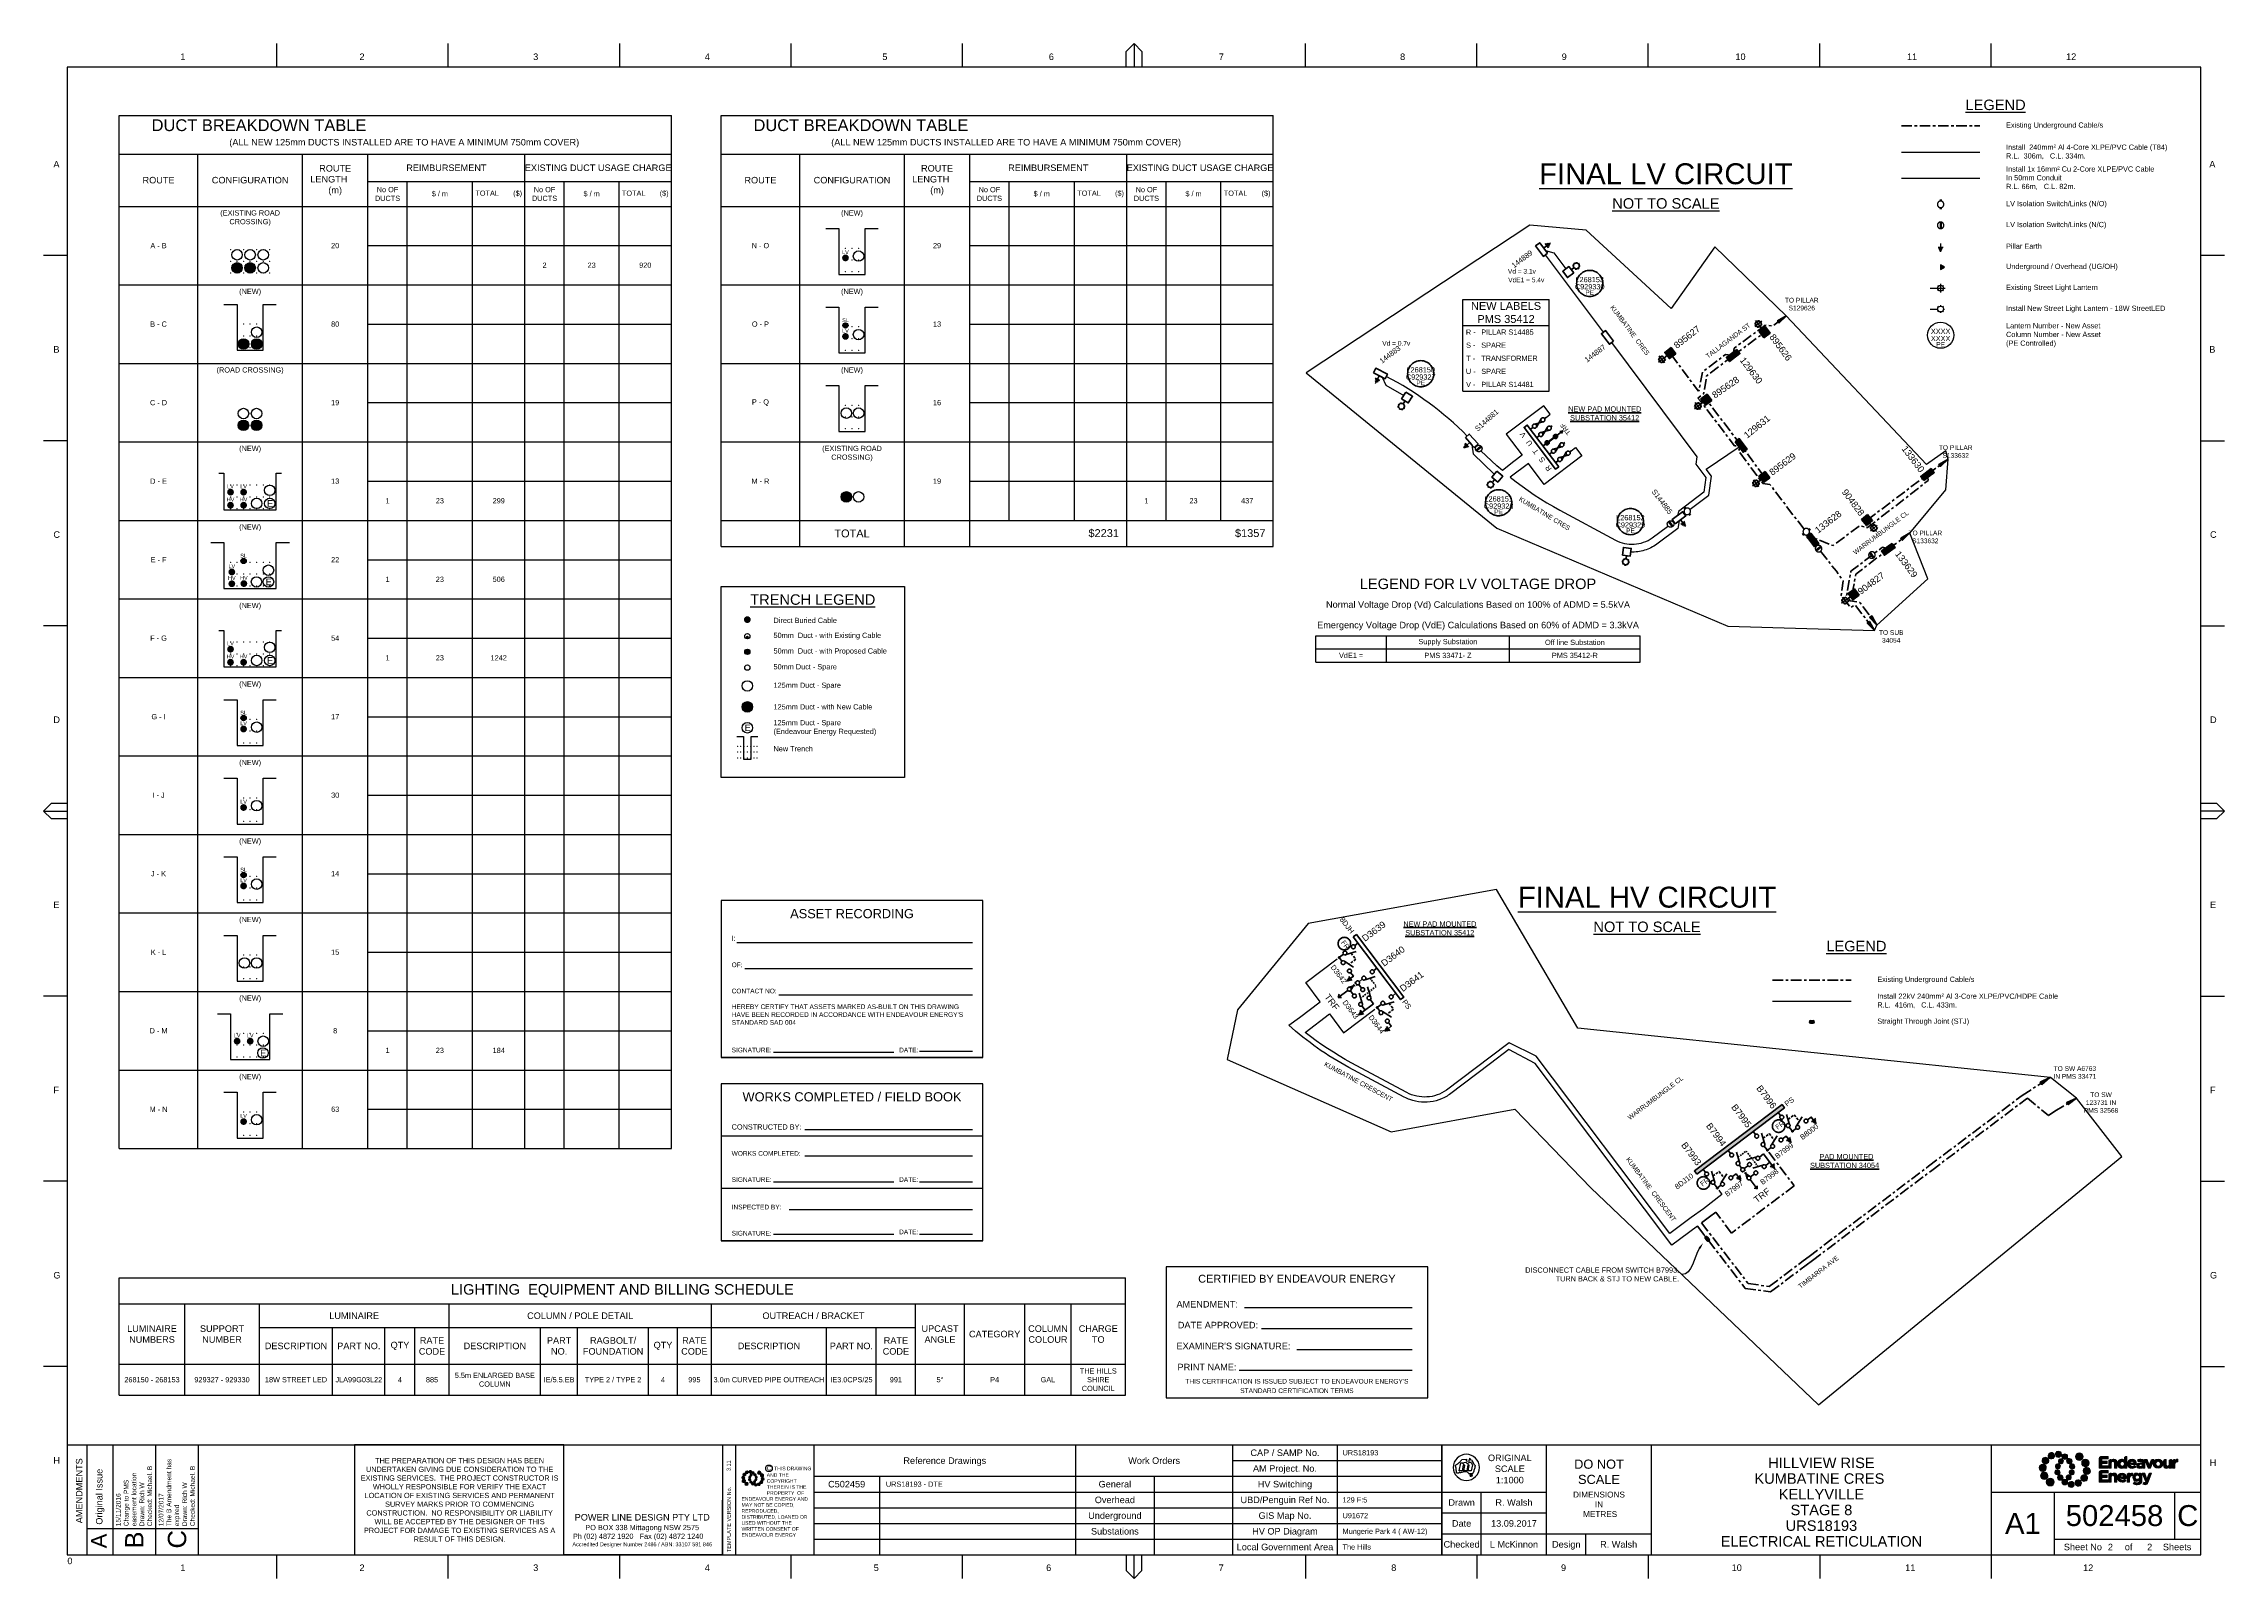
# Paper-space layout 'LV & HV' of a CAD drawing. Header units: metres, sheet in millimetres. Extents: x -9 to 824, y -9 to 577.
# The model-space entities are those that its viewports show. They can reach past a viewport. Long polylines and large blocks are cut down to what shows.
import ezdxf
from ezdxf import colors
from ezdxf.entities.mleader import LeaderData, LeaderLine
from ezdxf.enums import TextEntityAlignment as Align
from ezdxf.math import Vec2, Vec3

# ---------------------------------------------------------------- set-up
doc = ezdxf.new("R2010")
doc.units = ezdxf.units.M
doc.set_wipeout_variables(frame=1)
for name, pattern in [('Cable Exist UG', [7, 4, -1, 1, -1]), ('CENTERX2', [4, 2.5, -0.5, 0.5, -0.5]), ('Dash', [5, 3, -2]), ('DASHED', [19.05, 12.7, -6.35]), ('DOT', [6.35, 0, -6.35]), ('IE Trench LV', [6, 4, -2])]:
    doc.linetypes.add(name, pattern=pattern)
doc.layers.get('0').update_dxf_attribs({"color": 6})
doc.layers.add('_User Miscellaneous10', color=252, linetype='Continuous', lineweight=13, plot=False, transparency=0.85)
doc.layers.add('_User Miscellaneous12', color=252, linetype='Continuous', lineweight=13, plot=False, transparency=0.5)
for name, color, linetype, lineweight in [('_User_HV_Exist', 1, 'Continuous', 35), ('_User_LV_Exist', 5, 'Continuous', 35), ('_User_SL_Exist', 4, 'Continuous', 35)]:
    doc.layers.add(name, color=color, linetype=linetype, lineweight=lineweight)
for name, color, linetype in [('Equip_LV_EXT', 7, 'Continuous'), ('Equip_LV_NEW', 2, 'Continuous'), ('Mains_HV_New_V17', 2, 'Cable x'), ('Mains_LV_New_T6', 2, 'Cable 4'), ('Mains_LV_New_T84', 2, 'Cable x'), ('Notes', 7, 'Continuous')]:
    doc.layers.add(name, color=color, linetype=linetype)
doc.layers.add('Viewports', color=6, linetype='Continuous', plot=False)
doc.styles.add('ARIAL', font='arial.ttf', dxfattribs={"height": 2})
doc.styles.add('COLUMN_LABEL', font='arial.ttf', dxfattribs={"height": 2})
doc.styles.add('iecARIAL', font='arial.ttf', dxfattribs={"height": 2})
doc.styles.add('iecISOCP', font='isocp.shx')
doc.styles.add('ieISOCP', font='arial.ttf', dxfattribs={"height": 1.5})
doc.styles.add('POLE_LABEL', font='arial.ttf', dxfattribs={"height": 2})
doc.styles.add('SL_LABEL', font='arial.ttf', dxfattribs={"height": 2})
doc.styles.get("Standard").update_dxf_attribs({"font": 'arial.ttf'})
doc.styles.add('SWG_LABEL', font='arial.ttf')
doc.styles.add('SWITCH_LABEL', font='arial.ttf', dxfattribs={"height": 2})
doc.linetypes.add('Cable 4', pattern='A,4,-0.1,["*",Standard,S=2,R=0,X=0,Y=-1.6],-1.2', length=5.3)
doc.linetypes.add('Cable New UG', pattern='A,5.5,-0.01,["X",Standard,S=1.8,R=0,X=0,Y=-0.94],-1.7', length=7.21)
doc.linetypes.add('Cable o', pattern='A,3.5,-0.01,["O",Standard,S=1.25,R=0,X=0,Y=-0.63],-1.36', length=4.87)
doc.linetypes.add('Cable x', pattern='A,4.5,-0.01,["X",Standard,S=1.25,R=0,X=0,Y=-0.65],-1.2', length=5.71)
doc.linetypes.add('IE Trench HV', pattern='A,4,-0.4,["/",Standard,S=2,R=0,X=0.25,Y=-1],-1.6', length=6)

# ---------------------------------------------------------------- blocks, each defined once
blk = doc.blocks.new('EE_LOGO_SMALL')
at = {"layer": 'Notes'}
h = blk.add_hatch(color=256, dxfattribs=at)
edge = h.paths.add_edge_path()
edge.add_spline(control_points=[(-8.4, 2), (-9.2, 2), (-9.8, 1.4), (-9.8, 0.7), (-9.9, -0.1), (-9.3, -0.7), (-8.6, -0.8), (-7.8, -0.8), (-7.2, -0.2), (-7.1, 0.5), (-7.1, 1.3), (-7.7, 1.9), (-8.4, 2)], knot_values=[0, 0, 0, 0, 1, 1, 1, 2, 2, 2, 3, 3, 3, 4, 4, 4, 4], degree=3, periodic=0)
h = blk.add_hatch(color=256, dxfattribs=at)
edge = h.paths.add_edge_path()
edge.add_spline(control_points=[(-6.8, 4.5), (-7.4, 4.8), (-8.2, 4.6), (-8.6, 4), (-8.9, 3.4), (-8.7, 2.6), (-8.1, 2.2), (-7.5, 1.9), (-6.7, 2.1), (-6.3, 2.7), (-6, 3.3), (-6.2, 4.1), (-6.8, 4.5)], knot_values=[0, 0, 0, 0, 1, 1, 1, 2, 2, 2, 3, 3, 3, 4, 4, 4, 4], degree=3, periodic=0)
h = blk.add_hatch(color=256, dxfattribs=at)
edge = h.paths.add_edge_path()
edge.add_spline(control_points=[(-4.2, 5.9), (-4.6, 6.5), (-5.3, 6.6), (-5.9, 6.3), (-6.4, 5.9), (-6.6, 5.1), (-6.2, 4.6), (-5.9, 4), (-5.1, 3.8), (-4.6, 4.2), (-4, 4.6), (-3.8, 5.3), (-4.2, 5.9)], knot_values=[0, 0, 0, 0, 1, 1, 1, 2, 2, 2, 3, 3, 3, 4, 4, 4, 4], degree=3, periodic=0)
h = blk.add_hatch(color=256, dxfattribs=at)
edge = h.paths.add_edge_path()
edge.add_spline(control_points=[(-1.3, 5.9), (-1.4, 6.5), (-2, 7), (-2.6, 6.9), (-3.3, 6.9), (-3.7, 6.3), (-3.7, 5.6), (-3.6, 5), (-3, 4.5), (-2.4, 4.6), (-1.7, 4.7), (-1.3, 5.2), (-1.3, 5.9)], knot_values=[0, 0, 0, 0, 1, 1, 1, 2, 2, 2, 3, 3, 3, 4, 4, 4, 4], degree=3, periodic=0)
h = blk.add_hatch(color=256, dxfattribs=at)
edge = h.paths.add_edge_path()
edge.add_spline(control_points=[(-2.5, 2.1), (-3, 2.2), (-3.5, 1.9), (-3.6, 1.3), (-3.7, 0.8), (-3.4, 0.3), (-2.9, 0.2), (-2.4, 0.1), (-1.9, 0.4), (-1.8, 0.9), (-1.7, 1.5), (-2, 2), (-2.5, 2.1)], knot_values=[0, 0, 0, 0, 1, 1, 1, 2, 2, 2, 3, 3, 3, 4, 4, 4, 4], degree=3, periodic=0)
h = blk.add_hatch(color=256, dxfattribs=at)
edge = h.paths.add_edge_path()
edge.add_spline(control_points=[(1, 4.9), (1, 4.3), (0.5, 3.8), (-0.1, 3.8), (-0.7, 3.8), (-1.2, 4.3), (-1.2, 4.9), (-1.2, 5.5), (-0.7, 6), (-0.1, 6), (0.5, 6), (1, 5.5), (1, 4.9)], knot_values=[0, 0, 0, 0, 1, 1, 1, 2, 2, 2, 3, 3, 3, 4, 4, 4, 4], degree=3, periodic=0)
edge = h.paths.add_edge_path()
edge.add_spline(control_points=[(-1.4, 4), (-1.9, 4.1), (-2.4, 3.8), (-2.5, 3.3), (-2.6, 2.7), (-2.3, 2.2), (-1.8, 2.1), (-1.3, 2), (-0.7, 2.3), (-0.6, 2.9), (-0.5, 3.4), (-0.9, 3.9), (-1.4, 4)], knot_values=[0, 0, 0, 0, 1, 1, 1, 2, 2, 2, 3, 3, 3, 4, 4, 4, 4], degree=3, periodic=0)
h = blk.add_hatch(color=256, dxfattribs=at)
edge = h.paths.add_edge_path()
edge.add_spline(control_points=[(2.3, 2.4), (2.8, 2.8), (2.8, 3.4), (2.4, 3.9), (2, 4.3), (1.4, 4.3), (0.9, 3.9), (0.5, 3.6), (0.5, 2.9), (0.9, 2.5), (1.2, 2), (1.9, 2), (2.3, 2.4)], knot_values=[0, 0, 0, 0, 1, 1, 1, 2, 2, 2, 3, 3, 3, 4, 4, 4, 4], degree=3, periodic=0)
edge = h.paths.add_edge_path()
edge.add_spline(control_points=[(1, 4.9), (1, 4.3), (0.5, 3.8), (-0.1, 3.8), (-0.7, 3.8), (-1.2, 4.3), (-1.2, 4.9), (-1.2, 5.5), (-0.7, 6), (-0.1, 6), (0.5, 6), (1, 5.5), (1, 4.9)], knot_values=[0, 0, 0, 0, 1, 1, 1, 2, 2, 2, 3, 3, 3, 4, 4, 4, 4], degree=3, periodic=0)
h = blk.add_hatch(color=256, dxfattribs=at)
edge = h.paths.add_edge_path()
edge.add_spline(control_points=[(1, 4.9), (1, 4.3), (0.5, 3.8), (-0.1, 3.8), (-0.7, 3.8), (-1.2, 4.3), (-1.2, 4.9), (-1.2, 5.5), (-0.7, 6), (-0.1, 6), (0.5, 6), (1, 5.5), (1, 4.9)], knot_values=[0, 0, 0, 0, 1, 1, 1, 2, 2, 2, 3, 3, 3, 4, 4, 4, 4], degree=3, periodic=0)
edge = h.paths.add_edge_path(flags=16)
edge.add_spline(control_points=[(1, 4.9), (1, 4.3), (0.5, 3.8), (-0.1, 3.8), (-0.7, 3.8), (-1.2, 4.3), (-1.2, 4.9), (-1.2, 5.5), (-0.7, 6), (-0.1, 6), (0.5, 6), (1, 5.5), (1, 4.9)], knot_values=[0, 0, 0, 0, 1, 1, 1, 2, 2, 2, 3, 3, 3, 4, 4, 4, 4], degree=3, periodic=0)
h = blk.add_hatch(color=256, dxfattribs=at)
edge = h.paths.add_edge_path()
edge.add_spline(control_points=[(3, 0.2), (3.5, 0.3), (3.8, 0.9), (3.7, 1.4), (3.6, 1.9), (3, 2.3), (2.5, 2.1), (1.9, 2), (1.6, 1.4), (1.8, 0.9), (1.9, 0.4), (2.5, 0.1), (3, 0.2)], knot_values=[0, 0, 0, 0, 1, 1, 1, 2, 2, 2, 3, 3, 3, 4, 4, 4, 4], degree=3, periodic=0)
h = blk.add_hatch(color=256, dxfattribs=at)
edge = h.paths.add_edge_path()
edge.add_spline(control_points=[(7, 4.9), (7, 4), (6.3, 3.4), (5.5, 3.4), (4.6, 3.4), (4, 4), (4, 4.9), (4, 5.7), (4.6, 6.4), (5.5, 6.4), (6.3, 6.4), (7, 5.7), (7, 4.9)], knot_values=[0, 0, 0, 0, 1, 1, 1, 2, 2, 2, 3, 3, 3, 4, 4, 4, 4], degree=3, periodic=0)
h = blk.add_hatch(color=256, dxfattribs=at)
edge = h.paths.add_edge_path()
edge.add_spline(control_points=[(8.4, 1.1), (9.1, 1.5), (9.4, 2.3), (9.1, 3), (8.8, 3.7), (7.9, 4.1), (7.2, 3.8), (6.5, 3.4), (6.2, 2.6), (6.5, 1.9), (6.8, 1.2), (7.7, 0.8), (8.4, 1.1)], knot_values=[0, 0, 0, 0, 1, 1, 1, 2, 2, 2, 3, 3, 3, 4, 4, 4, 4], degree=3, periodic=0)
h = blk.add_hatch(color=256, dxfattribs=at)
edge = h.paths.add_edge_path()
edge.add_spline(control_points=[(8.3, -1.9), (9, -1.9), (9.7, -1.4), (9.7, -0.6), (9.7, 0.1), (9.2, 0.8), (8.4, 0.8), (7.7, 0.8), (7, 0.3), (7, -0.5), (6.9, -1.2), (7.5, -1.9), (8.3, -1.9)], knot_values=[0, 0, 0, 0, 1, 1, 1, 2, 2, 2, 3, 3, 3, 4, 4, 4, 4], degree=3, periodic=0)
h = blk.add_hatch(color=256, dxfattribs=at)
edge = h.paths.add_edge_path()
edge.add_spline(control_points=[(-8.5, -1.1), (-9.2, -1.4), (-9.6, -2.3), (-9.3, -3), (-8.9, -3.7), (-8.1, -4), (-7.4, -3.7), (-6.7, -3.4), (-6.3, -2.5), (-6.6, -1.8), (-7, -1.1), (-7.8, -0.8), (-8.5, -1.1)], knot_values=[0, 0, 0, 0, 1, 1, 1, 2, 2, 2, 3, 3, 3, 4, 4, 4, 4], degree=3, periodic=0)
h = blk.add_hatch(color=256, dxfattribs=at)
edge = h.paths.add_edge_path()
edge.add_spline(control_points=[(-7.1, -4.8), (-7.1, -4), (-6.5, -3.3), (-5.6, -3.3), (-4.8, -3.3), (-4.1, -4), (-4.1, -4.8), (-4.1, -5.7), (-4.8, -6.3), (-5.6, -6.3), (-6.5, -6.3), (-7.1, -5.7), (-7.1, -4.8)], knot_values=[0, 0, 0, 0, 1, 1, 1, 2, 2, 2, 3, 3, 3, 4, 4, 4, 4], degree=3, periodic=0)
h = blk.add_hatch(color=256, dxfattribs=at)
edge = h.paths.add_edge_path()
edge.add_spline(control_points=[(-3.1, -0.2), (-3.7, -0.3), (-4, -0.8), (-3.8, -1.4), (-3.7, -1.9), (-3.2, -2.2), (-2.6, -2.1), (-2.1, -1.9), (-1.8, -1.4), (-1.9, -0.9), (-2.1, -0.3), (-2.6, 0), (-3.1, -0.2)], knot_values=[0, 0, 0, 0, 1, 1, 1, 2, 2, 2, 3, 3, 3, 4, 4, 4, 4], degree=3, periodic=0)
h = blk.add_hatch(color=256, dxfattribs=at)
edge = h.paths.add_edge_path()
edge.add_spline(control_points=[(-2.5, -2.3), (-2.9, -2.7), (-3, -3.4), (-2.6, -3.8), (-2.2, -4.2), (-1.5, -4.3), (-1.1, -3.9), (-0.7, -3.5), (-0.6, -2.8), (-1, -2.4), (-1.4, -2), (-2, -1.9), (-2.5, -2.3)], knot_values=[0, 0, 0, 0, 1, 1, 1, 2, 2, 2, 3, 3, 3, 4, 4, 4, 4], degree=3, periodic=0)
h = blk.add_hatch(color=256, dxfattribs=at)
edge = h.paths.add_edge_path()
edge.add_spline(control_points=[(-1.2, -4.8), (-1.2, -4.2), (-0.7, -3.7), (-0.1, -3.7), (0.5, -3.7), (1, -4.2), (1, -4.8), (1, -5.4), (0.5, -5.9), (-0.1, -5.9), (-0.7, -5.9), (-1.2, -5.4), (-1.2, -4.8)], knot_values=[0, 0, 0, 0, 1, 1, 1, 2, 2, 2, 3, 3, 3, 4, 4, 4, 4], degree=3, periodic=0)
h = blk.add_hatch(color=256, dxfattribs=at)
edge = h.paths.add_edge_path()
edge.add_spline(control_points=[(1.2, -3.9), (1.7, -4.1), (2.2, -3.7), (2.3, -3.2), (2.5, -2.7), (2.1, -2.2), (1.6, -2.1), (1.1, -2), (0.6, -2.3), (0.5, -2.8), (0.4, -3.3), (0.7, -3.8), (1.2, -3.9)], knot_values=[0, 0, 0, 0, 1, 1, 1, 2, 2, 2, 3, 3, 3, 4, 4, 4, 4], degree=3, periodic=0)
h = blk.add_hatch(color=256, dxfattribs=at)
edge = h.paths.add_edge_path()
edge.add_spline(control_points=[(1.2, -5.8), (1.3, -6.5), (1.8, -6.9), (2.5, -6.9), (3.1, -6.8), (3.6, -6.2), (3.5, -5.6), (3.4, -5), (2.9, -4.5), (2.2, -4.6), (1.6, -4.6), (1.1, -5.2), (1.2, -5.8)], knot_values=[0, 0, 0, 0, 1, 1, 1, 2, 2, 2, 3, 3, 3, 4, 4, 4, 4], degree=3, periodic=0)
h = blk.add_hatch(color=256, dxfattribs=at)
edge = h.paths.add_edge_path()
edge.add_spline(control_points=[(2.4, -2), (2.9, -2.1), (3.4, -1.8), (3.5, -1.3), (3.6, -0.8), (3.3, -0.3), (2.8, -0.2), (2.2, -0.1), (1.7, -0.4), (1.6, -0.9), (1.5, -1.4), (1.8, -1.9), (2.4, -2)], knot_values=[0, 0, 0, 0, 1, 1, 1, 2, 2, 2, 3, 3, 3, 4, 4, 4, 4], degree=3, periodic=0)
h = blk.add_hatch(color=256, dxfattribs=at)
edge = h.paths.add_edge_path()
edge.add_spline(control_points=[(4, -5.8), (4.4, -6.4), (5.2, -6.6), (5.7, -6.2), (6.3, -5.8), (6.5, -5.1), (6.1, -4.5), (5.7, -4), (5, -3.8), (4.4, -4.2), (3.8, -4.5), (3.7, -5.3), (4, -5.8)], knot_values=[0, 0, 0, 0, 1, 1, 1, 2, 2, 2, 3, 3, 3, 4, 4, 4, 4], degree=3, periodic=0)
h = blk.add_hatch(color=256, dxfattribs=at)
edge = h.paths.add_edge_path()
edge.add_spline(control_points=[(6.7, -4.4), (7.3, -4.8), (8.1, -4.6), (8.4, -4), (8.8, -3.3), (8.6, -2.6), (8, -2.2), (7.3, -1.8), (6.6, -2.1), (6.2, -2.7), (5.8, -3.3), (6, -4.1), (6.7, -4.4)], knot_values=[0, 0, 0, 0, 1, 1, 1, 2, 2, 2, 3, 3, 3, 4, 4, 4, 4], degree=3, periodic=0)
at = {"layer": 'Notes', "lineweight": 0}
for points in [[(1.8, 2.1), (1.8, 2.1)], [(-2, -2.1), (-2, -2.1)]]:
    blk.add_lwpolyline(points, dxfattribs=at)
for points in [[(-8.4, 2), (-9.2, 2), (-9.8, 1.4), (-9.8, 0.7), (-9.9, -0.1), (-9.3, -0.7), (-8.6, -0.8), (-7.8, -0.8), (-7.2, -0.2), (-7.1, 0.5), (-7.1, 1.3), (-7.7, 1.9), (-8.4, 2)], [(-6.8, 4.5), (-7.4, 4.8), (-8.2, 4.6), (-8.6, 4), (-8.9, 3.4), (-8.7, 2.6), (-8.1, 2.2), (-7.5, 1.9), (-6.7, 2.1), (-6.3, 2.7), (-6, 3.3), (-6.2, 4.1), (-6.8, 4.5)], [(-4.2, 5.9), (-4.6, 6.5), (-5.3, 6.6), (-5.9, 6.3), (-6.4, 5.9), (-6.6, 5.1), (-6.2, 4.6), (-5.9, 4), (-5.1, 3.8), (-4.6, 4.2), (-4, 4.6), (-3.8, 5.3), (-4.2, 5.9)], [(-1.3, 5.9), (-1.4, 6.5), (-2, 7), (-2.6, 6.9), (-3.3, 6.9), (-3.7, 6.3), (-3.7, 5.6), (-3.6, 5), (-3, 4.5), (-2.4, 4.6), (-1.7, 4.7), (-1.3, 5.2), (-1.3, 5.9)], [(-2.5, 2.1), (-3, 2.2), (-3.5, 1.9), (-3.6, 1.3), (-3.7, 0.8), (-3.4, 0.3), (-2.9, 0.2), (-2.4, 0.1), (-1.9, 0.4), (-1.8, 0.9), (-1.7, 1.5), (-2, 2), (-2.5, 2.1)], [(-1.4, 4), (-1.9, 4.1), (-2.4, 3.8), (-2.5, 3.3), (-2.6, 2.7), (-2.3, 2.2), (-1.8, 2.1), (-1.3, 2), (-0.7, 2.3), (-0.6, 2.9), (-0.5, 3.4), (-0.9, 3.9), (-1.4, 4)], [(1, 4.9), (1, 4.3), (0.5, 3.8), (-0.1, 3.8), (-0.7, 3.8), (-1.2, 4.3), (-1.2, 4.9), (-1.2, 5.5), (-0.7, 6), (-0.1, 6), (0.5, 6), (1, 5.5), (1, 4.9)], [(1, 4.9), (1, 4.3), (0.5, 3.8), (-0.1, 3.8), (-0.7, 3.8), (-1.2, 4.3), (-1.2, 4.9), (-1.2, 5.5), (-0.7, 6), (-0.1, 6), (0.5, 6), (1, 5.5), (1, 4.9)], [(2.3, 2.4), (2.8, 2.8), (2.8, 3.4), (2.4, 3.9), (2, 4.3), (1.4, 4.3), (0.9, 3.9), (0.5, 3.6), (0.5, 2.9), (0.9, 2.5), (1.2, 2), (1.9, 2), (2.3, 2.4)], [(3, 0.2), (3.5, 0.3), (3.8, 0.9), (3.7, 1.4), (3.6, 1.9), (3, 2.3), (2.5, 2.1), (1.9, 2), (1.6, 1.4), (1.8, 0.9), (1.9, 0.4), (2.5, 0.1), (3, 0.2)], [(7, 4.9), (7, 4), (6.3, 3.4), (5.5, 3.4), (4.6, 3.4), (4, 4), (4, 4.9), (4, 5.7), (4.6, 6.4), (5.5, 6.4), (6.3, 6.4), (7, 5.7), (7, 4.9)], [(8.4, 1.1), (9.1, 1.5), (9.4, 2.3), (9.1, 3), (8.8, 3.7), (7.9, 4.1), (7.2, 3.8), (6.5, 3.4), (6.2, 2.6), (6.5, 1.9), (6.8, 1.2), (7.7, 0.8), (8.4, 1.1)], [(8.3, -1.9), (9, -1.9), (9.7, -1.4), (9.7, -0.6), (9.7, 0.1), (9.2, 0.8), (8.4, 0.8), (7.7, 0.8), (7, 0.3), (7, -0.5), (6.9, -1.2), (7.5, -1.9), (8.3, -1.9)], [(-8.5, -1.1), (-9.2, -1.4), (-9.6, -2.3), (-9.3, -3), (-8.9, -3.7), (-8.1, -4), (-7.4, -3.7), (-6.7, -3.4), (-6.3, -2.5), (-6.6, -1.8), (-7, -1.1), (-7.8, -0.8), (-8.5, -1.1)], [(-7.1, -4.8), (-7.1, -4), (-6.5, -3.3), (-5.6, -3.3), (-4.8, -3.3), (-4.1, -4), (-4.1, -4.8), (-4.1, -5.7), (-4.8, -6.3), (-5.6, -6.3), (-6.5, -6.3), (-7.1, -5.7), (-7.1, -4.8)], [(-3.1, -0.2), (-3.7, -0.3), (-4, -0.8), (-3.8, -1.4), (-3.7, -1.9), (-3.2, -2.2), (-2.6, -2.1), (-2.1, -1.9), (-1.8, -1.4), (-1.9, -0.9), (-2.1, -0.3), (-2.6, 0), (-3.1, -0.2)], [(-2.5, -2.3), (-2.9, -2.7), (-3, -3.4), (-2.6, -3.8), (-2.2, -4.2), (-1.5, -4.3), (-1.1, -3.9), (-0.7, -3.5), (-0.6, -2.8), (-1, -2.4), (-1.4, -2), (-2, -1.9), (-2.5, -2.3)], [(-1.2, -4.8), (-1.2, -4.2), (-0.7, -3.7), (-0.1, -3.7), (0.5, -3.7), (1, -4.2), (1, -4.8), (1, -5.4), (0.5, -5.9), (-0.1, -5.9), (-0.7, -5.9), (-1.2, -5.4), (-1.2, -4.8)], [(1.2, -3.9), (1.7, -4.1), (2.2, -3.7), (2.3, -3.2), (2.5, -2.7), (2.1, -2.2), (1.6, -2.1), (1.1, -2), (0.6, -2.3), (0.5, -2.8), (0.4, -3.3), (0.7, -3.8), (1.2, -3.9)], [(1.2, -5.8), (1.3, -6.5), (1.8, -6.9), (2.5, -6.9), (3.1, -6.8), (3.6, -6.2), (3.5, -5.6), (3.4, -5), (2.9, -4.5), (2.2, -4.6), (1.6, -4.6), (1.1, -5.2), (1.2, -5.8)], [(2.4, -2), (2.9, -2.1), (3.4, -1.8), (3.5, -1.3), (3.6, -0.8), (3.3, -0.3), (2.8, -0.2), (2.2, -0.1), (1.7, -0.4), (1.6, -0.9), (1.5, -1.4), (1.8, -1.9), (2.4, -2)], [(4, -5.8), (4.4, -6.4), (5.2, -6.6), (5.7, -6.2), (6.3, -5.8), (6.5, -5.1), (6.1, -4.5), (5.7, -4), (5, -3.8), (4.4, -4.2), (3.8, -4.5), (3.7, -5.3), (4, -5.8)], [(6.7, -4.4), (7.3, -4.8), (8.1, -4.6), (8.4, -4), (8.8, -3.3), (8.6, -2.6), (8, -2.2), (7.3, -1.8), (6.6, -2.1), (6.2, -2.7), (5.8, -3.3), (6, -4.1), (6.7, -4.4)]]:
    blk.add_open_spline(points, degree=3, knots=[0, 0, 0, 0, 1, 1, 1, 2, 2, 2, 3, 3, 3, 4, 4, 4, 4], dxfattribs=at)
blk = doc.blocks.new('EE_COPYRIGHT_A1')
at = {"layer": 'Notes'}
blk.add_circle((9.53, -0.82), 1.15, dxfattribs=at)
at = {"xscale": 0.4, "yscale": 0.4, "zscale": 0.4}
blk.add_blockref('EE_LOGO_SMALL', (3.96, -4.29), dxfattribs=at)
at = {"layer": 'Notes', "insert": (0, 0), "char_height": 1.25, "width": 24.1208, "attachment_point": 1, "style": 'ARIAL'}
blk.add_mtext('\\pt8.75;               ^I{\\H1.2x;C } THIS DRAWING\\P\\pi-8.75,l8.75,t8.75,20;       ^IAND THE ^I\\P\\pi0,t8.75;COPYRIGHT\\P\\pi-8.75,t1.25,8.75;^I^ITHEREIN IS THE PROPERTY  OF \\P\\pi0,l0,t1.25;ENDEAVOUR ENERGY AND MAY NOT BE COPIED, REPRODUCED, DISTRIBUTED, LOANED OR USED WITHOUT THE WRITTEN CONSENT OF ENDEAVOUR ENERGY', dxfattribs=at)
blk = doc.blocks.new('EE_LOGO')
h = blk.add_hatch(color=256)
edge = h.paths.add_edge_path()
edge.add_spline(control_points=[(-25.34, 1.94), (-26.08, 1.98), (-26.72, 1.41), (-26.77, 0.66), (-26.81, -0.09), (-26.24, -0.72), (-25.49, -0.77), (-24.74, -0.81), (-24.1, -0.24), (-24.06, 0.51), (-24.02, 1.25), (-24.59, 1.89), (-25.34, 1.94)], knot_values=[0, 0, 0, 0, 1, 1, 1, 2, 2, 2, 3, 3, 3, 4, 4, 4, 4], degree=3, periodic=0)
h = blk.add_hatch(color=256)
edge = h.paths.add_edge_path()
edge.add_spline(control_points=[(-23.73, 4.46), (-24.34, 4.81), (-25.13, 4.61), (-25.49, 3.99), (-25.85, 3.38), (-25.64, 2.59), (-25.03, 2.23), (-24.41, 1.87), (-23.63, 2.08), (-23.27, 2.69), (-22.91, 3.31), (-23.12, 4.1), (-23.73, 4.46)], knot_values=[0, 0, 0, 0, 1, 1, 1, 2, 2, 2, 3, 3, 3, 4, 4, 4, 4], degree=3, periodic=0)
h = blk.add_hatch(color=256)
edge = h.paths.add_edge_path()
edge.add_spline(control_points=[(-21.12, 5.87), (-21.48, 6.44), (-22.24, 6.61), (-22.81, 6.24), (-23.37, 5.88), (-23.54, 5.12), (-23.17, 4.55), (-22.81, 3.98), (-22.05, 3.82), (-21.48, 4.19), (-20.92, 4.55), (-20.75, 5.31), (-21.12, 5.87)], knot_values=[0, 0, 0, 0, 1, 1, 1, 2, 2, 2, 3, 3, 3, 4, 4, 4, 4], degree=3, periodic=0)
h = blk.add_hatch(color=256)
edge = h.paths.add_edge_path()
edge.add_spline(control_points=[(-19.43, 2.06), (-19.94, 2.17), (-20.44, 1.84), (-20.55, 1.33), (-20.66, 0.82), (-20.34, 0.32), (-19.83, 0.21), (-19.32, 0.1), (-18.81, 0.42), (-18.71, 0.93), (-18.59, 1.44), (-18.92, 1.95), (-19.43, 2.06)], knot_values=[0, 0, 0, 0, 1, 1, 1, 2, 2, 2, 3, 3, 3, 4, 4, 4, 4], degree=3, periodic=0)
h = blk.add_hatch(color=256)
edge = h.paths.add_edge_path()
edge.add_spline(control_points=[(-18.27, 5.87), (-18.34, 6.5), (-18.91, 6.97), (-19.54, 6.9), (-20.18, 6.84), (-20.65, 6.27), (-20.58, 5.63), (-20.52, 4.99), (-19.95, 4.53), (-19.31, 4.59), (-18.67, 4.66), (-18.21, 5.23), (-18.27, 5.87)], knot_values=[0, 0, 0, 0, 1, 1, 1, 2, 2, 2, 3, 3, 3, 4, 4, 4, 4], degree=3, periodic=0)
h = blk.add_hatch(color=256)
edge = h.paths.add_edge_path()
edge.add_spline(control_points=[(-15.91, 4.86), (-15.91, 4.26), (-16.4, 3.77), (-17, 3.77), (-17.6, 3.77), (-18.08, 4.26), (-18.08, 4.86), (-18.08, 5.46), (-17.6, 5.95), (-17, 5.95), (-16.4, 5.95), (-15.91, 5.46), (-15.91, 4.86)], knot_values=[0, 0, 0, 0, 1, 1, 1, 2, 2, 2, 3, 3, 3, 4, 4, 4, 4], degree=3, periodic=0)
edge = h.paths.add_edge_path()
edge.add_spline(control_points=[(-18.29, 3.97), (-18.8, 4.08), (-19.3, 3.76), (-19.41, 3.25), (-19.52, 2.74), (-19.2, 2.23), (-18.69, 2.12), (-18.18, 2.01), (-17.67, 2.33), (-17.56, 2.84), (-17.45, 3.35), (-17.78, 3.86), (-18.29, 3.97)], knot_values=[0, 0, 0, 0, 1, 1, 1, 2, 2, 2, 3, 3, 3, 4, 4, 4, 4], degree=3, periodic=0)
h = blk.add_hatch(color=256)
edge = h.paths.add_edge_path()
edge.add_spline(control_points=[(-14.59, 2.36), (-14.16, 2.75), (-14.12, 3.41), (-14.51, 3.84), (-14.89, 4.27), (-15.55, 4.31), (-15.99, 3.93), (-16.42, 3.54), (-16.46, 2.88), (-16.07, 2.45), (-15.69, 2.01), (-15.02, 1.98), (-14.59, 2.36)], knot_values=[0, 0, 0, 0, 1, 1, 1, 2, 2, 2, 3, 3, 3, 4, 4, 4, 4], degree=3, periodic=0)
edge = h.paths.add_edge_path()
edge.add_spline(control_points=[(-15.91, 4.86), (-15.91, 4.26), (-16.4, 3.77), (-17, 3.77), (-17.6, 3.77), (-18.08, 4.26), (-18.08, 4.86), (-18.08, 5.46), (-17.6, 5.95), (-17, 5.95), (-16.4, 5.95), (-15.91, 5.46), (-15.91, 4.86)], knot_values=[0, 0, 0, 0, 1, 1, 1, 2, 2, 2, 3, 3, 3, 4, 4, 4, 4], degree=3, periodic=0)
h = blk.add_hatch(color=256)
edge = h.paths.add_edge_path()
edge.add_spline(control_points=[(-15.91, 4.86), (-15.91, 4.26), (-16.4, 3.77), (-17, 3.77), (-17.6, 3.77), (-18.08, 4.26), (-18.08, 4.86), (-18.08, 5.46), (-17.6, 5.95), (-17, 5.95), (-16.4, 5.95), (-15.91, 5.46), (-15.91, 4.86)], knot_values=[0, 0, 0, 0, 1, 1, 1, 2, 2, 2, 3, 3, 3, 4, 4, 4, 4], degree=3, periodic=0)
edge = h.paths.add_edge_path(flags=16)
edge.add_spline(control_points=[(-15.91, 4.86), (-15.91, 4.26), (-16.4, 3.77), (-17, 3.77), (-17.6, 3.77), (-18.08, 4.26), (-18.08, 4.86), (-18.08, 5.46), (-17.6, 5.95), (-17, 5.95), (-16.4, 5.95), (-15.91, 5.46), (-15.91, 4.86)], knot_values=[0, 0, 0, 0, 1, 1, 1, 2, 2, 2, 3, 3, 3, 4, 4, 4, 4], degree=3, periodic=0)
h = blk.add_hatch(color=256)
edge = h.paths.add_edge_path()
edge.add_spline(control_points=[(-13.94, 0.18), (-13.41, 0.32), (-13.09, 0.87), (-13.23, 1.4), (-13.37, 1.93), (-13.92, 2.25), (-14.45, 2.11), (-14.98, 1.97), (-15.3, 1.42), (-15.16, 0.89), (-15.02, 0.36), (-14.47, 0.04), (-13.94, 0.18)], knot_values=[0, 0, 0, 0, 1, 1, 1, 2, 2, 2, 3, 3, 3, 4, 4, 4, 4], degree=3, periodic=0)
h = blk.add_hatch(color=256)
edge = h.paths.add_edge_path()
edge.add_spline(control_points=[(-9.93, 4.86), (-9.93, 4.03), (-10.61, 3.35), (-11.44, 3.35), (-12.28, 3.35), (-12.95, 4.03), (-12.95, 4.86), (-12.95, 5.69), (-12.28, 6.37), (-11.44, 6.37), (-10.61, 6.37), (-9.93, 5.69), (-9.93, 4.86)], knot_values=[0, 0, 0, 0, 1, 1, 1, 2, 2, 2, 3, 3, 3, 4, 4, 4, 4], degree=3, periodic=0)
h = blk.add_hatch(color=256)
edge = h.paths.add_edge_path()
edge.add_spline(control_points=[(-8.55, 1.13), (-7.83, 1.45), (-7.5, 2.29), (-7.82, 3.01), (-8.14, 3.73), (-8.98, 4.06), (-9.7, 3.74), (-10.42, 3.42), (-10.75, 2.58), (-10.43, 1.86), (-10.11, 1.14), (-9.27, 0.81), (-8.55, 1.13)], knot_values=[0, 0, 0, 0, 1, 1, 1, 2, 2, 2, 3, 3, 3, 4, 4, 4, 4], degree=3, periodic=0)
h = blk.add_hatch(color=256)
edge = h.paths.add_edge_path()
edge.add_spline(control_points=[(-8.66, -1.92), (-7.91, -1.96), (-7.27, -1.39), (-7.23, -0.64), (-7.19, 0.1), (-7.76, 0.74), (-8.51, 0.78), (-9.25, 0.83), (-9.89, 0.26), (-9.94, -0.49), (-9.98, -1.24), (-9.41, -1.88), (-8.66, -1.92)], knot_values=[0, 0, 0, 0, 1, 1, 1, 2, 2, 2, 3, 3, 3, 4, 4, 4, 4], degree=3, periodic=0)
h = blk.add_hatch(color=256)
edge = h.paths.add_edge_path()
edge.add_spline(control_points=[(-3.85, 0.44), (-3.85, 0.44), (-3.85, 4.25), (-3.85, 4.3), (-3.85, 4.35), (-3.85, 4.86), (-3.29, 4.86), (-2.74, 4.86), (-0.49, 4.86), (-0.49, 4.86), (-0.49, 4.86), (-0.49, 4), (-0.49, 4), (-0.49, 4), (-2.89, 4), (-2.89, 4), (-2.89, 4), (-2.89, 3.1), (-2.89, 3.1), (-2.89, 3.1), (-0.8, 3.1), (-0.8, 3.1), (-0.8, 3.1), (-0.8, 2.23), (-0.8, 2.23), (-0.8, 2.23), (-2.89, 2.23), (-2.89, 2.23), (-2.89, 2.23), (-2.89, 1.31), (-2.89, 1.31), (-2.89, 1.31), (-0.49, 1.31), (-0.49, 1.31), (-0.49, 1.31), (-0.49, 0.44), (-0.49, 0.44), (-0.49, 0.44), (-3.85, 0.44), (-3.85, 0.44)], knot_values=[0, 0, 0, 0, 1, 1, 1, 2, 2, 2, 3, 3, 3, 4, 4, 4, 5, 5, 5, 6, 6, 6, 7, 7, 7, 8, 8, 8, 9, 9, 9, 10, 10, 10, 11, 11, 11, 12, 12, 12, 13, 13, 13, 13], degree=3, periodic=0)
h = blk.add_hatch(color=256)
edge = h.paths.add_edge_path()
edge.add_spline(control_points=[(1.94, 0.44), (1.94, 0.44), (1.94, 2.33), (1.94, 2.33), (1.94, 2.78), (1.73, 3.02), (1.36, 3.02), (1, 3.02), (0.76, 2.78), (0.76, 2.33), (0.76, 2.33), (0.76, 0.44), (0.76, 0.44), (0.76, 0.44), (-0.2, 0.44), (-0.2, 0.44), (-0.2, 0.44), (-0.2, 3.21), (-0.2, 3.27), (-0.2, 3.33), (-0.2, 3.82), (0.36, 3.82), (0.76, 3.82), (0.76, 3.82), (0.76, 3.82), (0.76, 3.82), (0.76, 3.35), (0.76, 3.35), (0.98, 3.63), (1.27, 3.89), (1.75, 3.89), (2.48, 3.89), (2.9, 3.41), (2.9, 2.63), (2.9, 2.63), (2.9, 0.44), (2.9, 0.44), (2.9, 0.44), (1.94, 0.44), (1.94, 0.44)], knot_values=[0, 0, 0, 0, 1, 1, 1, 2, 2, 2, 3, 3, 3, 4, 4, 4, 5, 5, 5, 6, 6, 6, 7, 7, 7, 8, 8, 8, 9, 9, 9, 10, 10, 10, 11, 11, 11, 12, 12, 12, 13, 13, 13, 13], degree=3, periodic=0)
h = blk.add_hatch(color=256)
edge = h.paths.add_edge_path(flags=16)
edge.add_spline(control_points=[(5.8, 2.13), (5.8, 2.69), (5.43, 3.07), (4.98, 3.07), (4.53, 3.07), (4.15, 2.7), (4.15, 2.13), (4.15, 2.13), (4.15, 2.12), (4.15, 2.12), (4.15, 1.56), (4.53, 1.19), (4.98, 1.19), (5.43, 1.19), (5.8, 1.56), (5.8, 2.12), (5.8, 2.12), (5.8, 2.13), (5.8, 2.13)], knot_values=[0, 0, 0, 0, 1, 1, 1, 2, 2, 2, 3, 3, 3, 4, 4, 4, 5, 5, 5, 6, 6, 6, 6], degree=3, periodic=0)
edge = h.paths.add_edge_path()
edge.add_spline(control_points=[(5.79, 0.44), (5.79, 0.44), (5.79, 0.92), (5.79, 0.92), (5.55, 0.6), (5.23, 0.37), (4.73, 0.37), (3.94, 0.37), (3.19, 0.99), (3.19, 2.12), (3.19, 2.12), (3.19, 2.13), (3.19, 2.13), (3.19, 3.26), (3.93, 3.88), (4.73, 3.88), (5.24, 3.88), (5.56, 3.65), (5.79, 3.38), (5.79, 3.38), (5.79, 4.27), (5.79, 4.3), (5.79, 4.34), (5.79, 4.86), (6.34, 4.86), (6.73, 4.86), (6.75, 4.86), (6.75, 4.86), (6.75, 4.86), (6.75, 0.44), (6.75, 0.44), (6.75, 0.44), (5.79, 0.44), (5.79, 0.44)], knot_values=[0, 0, 0, 0, 1, 1, 1, 2, 2, 2, 3, 3, 3, 4, 4, 4, 5, 5, 5, 6, 6, 6, 7, 7, 7, 8, 8, 8, 9, 9, 9, 10, 10, 10, 11, 11, 11, 11], degree=3, periodic=0)
h = blk.add_hatch(color=256)
edge = h.paths.add_edge_path()
edge.add_spline(control_points=[(8.69, 3.89), (7.7, 3.89), (7.01, 3.09), (7.01, 2.13), (7.01, 2.13), (7.01, 2.12), (7.01, 2.12), (7.01, 1.08), (7.77, 0.37), (8.78, 0.37), (9.39, 0.37), (9.85, 0.61), (10.16, 1), (10.16, 1), (9.62, 1.48), (9.62, 1.48), (9.35, 1.24), (9.12, 1.14), (8.79, 1.14), (8.33, 1.13), (8, 1.49), (7.95, 1.86), (7.91, 2.18), (7.93, 2.29), (7.95, 2.43), (8.02, 2.85), (8.29, 3.12), (8.69, 3.12), (9.09, 3.12), (9.34, 2.83), (9.4, 2.4), (9.4, 2.4), (8.14, 2.4), (8.14, 2.4), (8.14, 2.4), (8.12, 1.8), (8.64, 1.8), (9.17, 1.8), (10.32, 1.8), (10.32, 1.8), (10.33, 1.89), (10.34, 1.95), (10.34, 2.04), (10.34, 2.04), (10.34, 2.05), (10.34, 2.05), (10.34, 3.01), (9.82, 3.89), (8.69, 3.89)], knot_values=[0, 0, 0, 0, 1, 1, 1, 2, 2, 2, 3, 3, 3, 4, 4, 4, 5, 5, 5, 6, 6, 6, 7, 7, 7, 8, 8, 8, 9, 9, 9, 10, 10, 10, 11, 11, 11, 12, 12, 12, 13, 13, 13, 14, 14, 14, 15, 15, 15, 16, 16, 16, 16], degree=3, periodic=0)
h = blk.add_hatch(color=256)
edge = h.paths.add_edge_path(flags=16)
edge.add_spline(control_points=[(12.69, 1.8), (12.53, 1.88), (12.31, 1.93), (12.08, 1.93), (11.67, 1.93), (11.42, 1.77), (11.42, 1.46), (11.42, 1.46), (11.42, 1.45), (11.42, 1.45), (11.42, 1.19), (11.63, 1.04), (11.94, 1.04), (12.39, 1.04), (12.69, 1.29), (12.69, 1.63), (12.69, 1.63), (12.69, 1.8), (12.69, 1.8)], knot_values=[0, 0, 0, 0, 1, 1, 1, 2, 2, 2, 3, 3, 3, 4, 4, 4, 5, 5, 5, 6, 6, 6, 6], degree=3, periodic=0)
edge = h.paths.add_edge_path()
edge.add_spline(control_points=[(12.67, 0.44), (12.67, 0.44), (12.67, 0.81), (12.67, 0.81), (12.44, 0.55), (12.12, 0.38), (11.65, 0.38), (11.01, 0.38), (10.49, 0.74), (10.49, 1.41), (10.49, 1.41), (10.49, 1.42), (10.49, 1.42), (10.49, 2.16), (11.05, 2.5), (11.85, 2.5), (12.19, 2.5), (12.44, 2.45), (12.68, 2.37), (12.68, 2.37), (12.68, 2.42), (12.68, 2.42), (12.68, 2.82), (12.43, 3.07), (11.95, 3.07), (11.59, 3.07), (11.33, 3), (11.02, 2.89), (11.02, 2.89), (10.78, 3.62), (10.78, 3.62), (11.15, 3.78), (11.52, 3.89), (12.09, 3.89), (13.14, 3.89), (13.6, 3.35), (13.6, 2.43), (13.6, 2.43), (13.6, 0.44), (13.6, 0.44), (13.6, 0.44), (12.67, 0.44), (12.67, 0.44)], knot_values=[0, 0, 0, 0, 1, 1, 1, 2, 2, 2, 3, 3, 3, 4, 4, 4, 5, 5, 5, 6, 6, 6, 7, 7, 7, 8, 8, 8, 9, 9, 9, 10, 10, 10, 11, 11, 11, 12, 12, 12, 13, 13, 13, 14, 14, 14, 14], degree=3, periodic=0)
h = blk.add_hatch(color=256)
edge = h.paths.add_edge_path()
edge.add_spline(control_points=[(15.71, 0.44), (15.71, 0.44), (14.84, 0.44), (14.84, 0.44), (14.84, 0.44), (13.51, 3.83), (13.51, 3.83), (13.51, 3.83), (14.53, 3.83), (14.53, 3.83), (14.53, 3.83), (15.28, 1.58), (15.28, 1.58), (15.28, 1.58), (15.86, 3.3), (15.86, 3.3), (15.86, 3.3), (16.02, 3.83), (16.4, 3.83), (16.78, 3.83), (17.04, 3.83), (17.04, 3.83), (17.04, 3.83), (15.71, 0.44), (15.71, 0.44)], knot_values=[0, 0, 0, 0, 1, 1, 1, 2, 2, 2, 3, 3, 3, 4, 4, 4, 5, 5, 5, 6, 6, 6, 7, 7, 7, 8, 8, 8, 8], degree=3, periodic=0)
h = blk.add_hatch(color=256)
edge = h.paths.add_edge_path(flags=16)
edge.add_spline(control_points=[(19.52, 2.16), (19.52, 2.66), (19.16, 3.09), (18.63, 3.09), (18.08, 3.09), (17.75, 2.67), (17.75, 2.17), (17.75, 2.17), (17.75, 2.16), (17.75, 2.16), (17.75, 1.66), (18.11, 1.22), (18.64, 1.22), (19.19, 1.22), (19.52, 1.65), (19.52, 2.15), (19.52, 2.15), (19.52, 2.16), (19.52, 2.16)], knot_values=[0, 0, 0, 0, 1, 1, 1, 2, 2, 2, 3, 3, 3, 4, 4, 4, 5, 5, 5, 6, 6, 6, 6], degree=3, periodic=0)
edge = h.paths.add_edge_path()
edge.add_spline(control_points=[(18.63, 0.4), (17.58, 0.4), (16.8, 1.17), (16.8, 2.15), (16.8, 2.15), (16.8, 2.16), (16.8, 2.16), (16.8, 3.13), (17.59, 3.92), (18.64, 3.92), (19.69, 3.92), (20.46, 3.14), (20.46, 2.17), (20.46, 2.17), (20.46, 2.16), (20.46, 2.16), (20.46, 1.19), (19.68, 0.4), (18.63, 0.4)], knot_values=[0, 0, 0, 0, 1, 1, 1, 2, 2, 2, 3, 3, 3, 4, 4, 4, 5, 5, 5, 6, 6, 6, 6], degree=3, periodic=0)
h = blk.add_hatch(color=256)
edge = h.paths.add_edge_path()
edge.add_spline(control_points=[(22.86, 0.44), (22.86, 0.44), (22.86, 0.92), (22.86, 0.92), (22.64, 0.64), (22.36, 0.38), (21.87, 0.38), (21.15, 0.38), (20.72, 0.86), (20.72, 1.63), (20.72, 1.63), (20.72, 3.22), (20.72, 3.27), (20.72, 3.32), (20.72, 3.82), (21.28, 3.82), (21.68, 3.82), (21.68, 3.82), (21.68, 3.82), (21.68, 3.82), (21.68, 1.94), (21.68, 1.94), (21.68, 1.48), (21.9, 1.25), (22.26, 1.25), (22.63, 1.25), (22.86, 1.48), (22.86, 1.94), (22.86, 1.94), (22.86, 3.2), (22.86, 3.27), (22.86, 3.34), (22.87, 3.82), (23.42, 3.82), (23.82, 3.82), (23.82, 3.82), (23.82, 3.82), (23.82, 3.82), (23.82, 0.44), (23.82, 0.44), (23.82, 0.44), (22.86, 0.44), (22.86, 0.44)], knot_values=[0, 0, 0, 0, 1, 1, 1, 2, 2, 2, 3, 3, 3, 4, 4, 4, 5, 5, 5, 6, 6, 6, 7, 7, 7, 8, 8, 8, 9, 9, 9, 10, 10, 10, 11, 11, 11, 12, 12, 12, 13, 13, 13, 14, 14, 14, 14], degree=3, periodic=0)
h = blk.add_hatch(color=256)
edge = h.paths.add_edge_path()
edge.add_spline(control_points=[(26.09, 2.88), (25.46, 2.88), (25.06, 2.5), (25.06, 1.69), (25.06, 1.69), (25.06, 0.44), (25.06, 0.44), (25.06, 0.44), (24.1, 0.44), (24.1, 0.44), (24.1, 0.44), (24.1, 3.24), (24.1, 3.27), (24.1, 3.3), (24.1, 3.83), (24.66, 3.83), (25.22, 3.83), (25.06, 3.83), (25.06, 3.83), (25.06, 3.83), (25.06, 3.14), (25.06, 3.14), (25.26, 3.61), (25.58, 3.91), (26.14, 3.89), (26.14, 3.89), (26.14, 2.88), (26.14, 2.88), (26.14, 2.88), (26.09, 2.88), (26.09, 2.88)], knot_values=[0, 0, 0, 0, 1, 1, 1, 2, 2, 2, 3, 3, 3, 4, 4, 4, 5, 5, 5, 6, 6, 6, 7, 7, 7, 8, 8, 8, 9, 9, 9, 10, 10, 10, 10], degree=3, periodic=0)
h = blk.add_hatch(color=256)
edge = h.paths.add_edge_path()
edge.add_spline(control_points=[(-25.45, -1.11), (-26.17, -1.43), (-26.5, -2.27), (-26.18, -2.99), (-25.86, -3.71), (-25.02, -4.04), (-24.3, -3.72), (-23.58, -3.4), (-23.25, -2.56), (-23.57, -1.84), (-23.88, -1.12), (-24.72, -0.79), (-25.45, -1.11)], knot_values=[0, 0, 0, 0, 1, 1, 1, 2, 2, 2, 3, 3, 3, 4, 4, 4, 4], degree=3, periodic=0)
h = blk.add_hatch(color=256)
edge = h.paths.add_edge_path()
edge.add_spline(control_points=[(-24.06, -4.84), (-24.06, -4.01), (-23.39, -3.33), (-22.55, -3.33), (-21.72, -3.33), (-21.04, -4.01), (-21.04, -4.84), (-21.04, -5.68), (-21.72, -6.35), (-22.55, -6.35), (-23.39, -6.35), (-24.06, -5.68), (-24.06, -4.84)], knot_values=[0, 0, 0, 0, 1, 1, 1, 2, 2, 2, 3, 3, 3, 4, 4, 4, 4], degree=3, periodic=0)
h = blk.add_hatch(color=256)
edge = h.paths.add_edge_path()
edge.add_spline(control_points=[(-20.06, -0.16), (-20.59, -0.3), (-20.9, -0.85), (-20.76, -1.38), (-20.63, -1.91), (-20.08, -2.23), (-19.55, -2.09), (-19.02, -1.95), (-18.7, -1.4), (-18.84, -0.87), (-18.98, -0.34), (-19.52, -0.02), (-20.06, -0.16)], knot_values=[0, 0, 0, 0, 1, 1, 1, 2, 2, 2, 3, 3, 3, 4, 4, 4, 4], degree=3, periodic=0)
h = blk.add_hatch(color=256)
edge = h.paths.add_edge_path()
edge.add_spline(control_points=[(-19.41, -2.34), (-19.84, -2.73), (-19.88, -3.39), (-19.49, -3.82), (-19.1, -4.26), (-18.44, -4.29), (-18.01, -3.91), (-17.58, -3.52), (-17.54, -2.86), (-17.93, -2.43), (-18.31, -2), (-18.97, -1.96), (-19.41, -2.34)], knot_values=[0, 0, 0, 0, 1, 1, 1, 2, 2, 2, 3, 3, 3, 4, 4, 4, 4], degree=3, periodic=0)
h = blk.add_hatch(color=256)
edge = h.paths.add_edge_path()
edge.add_spline(control_points=[(-18.08, -4.84), (-18.08, -4.24), (-17.6, -3.76), (-17, -3.76), (-16.4, -3.76), (-15.91, -4.24), (-15.91, -4.84), (-15.91, -5.44), (-16.4, -5.93), (-17, -5.93), (-17.6, -5.93), (-18.08, -5.44), (-18.08, -4.84)], knot_values=[0, 0, 0, 0, 1, 1, 1, 2, 2, 2, 3, 3, 3, 4, 4, 4, 4], degree=3, periodic=0)
h = blk.add_hatch(color=256)
edge = h.paths.add_edge_path()
edge.add_spline(control_points=[(-15.71, -3.95), (-15.2, -4.06), (-14.69, -3.74), (-14.58, -3.23), (-14.47, -2.72), (-14.8, -2.21), (-15.31, -2.1), (-15.82, -1.99), (-16.32, -2.32), (-16.43, -2.83), (-16.54, -3.34), (-16.22, -3.84), (-15.71, -3.95)], knot_values=[0, 0, 0, 0, 1, 1, 1, 2, 2, 2, 3, 3, 3, 4, 4, 4, 4], degree=3, periodic=0)
h = blk.add_hatch(color=256)
edge = h.paths.add_edge_path()
edge.add_spline(control_points=[(-15.72, -5.85), (-15.66, -6.49), (-15.09, -6.95), (-14.45, -6.89), (-13.81, -6.82), (-13.35, -6.25), (-13.41, -5.62), (-13.48, -4.98), (-14.05, -4.51), (-14.68, -4.58), (-15.33, -4.64), (-15.79, -5.21), (-15.72, -5.85)], knot_values=[0, 0, 0, 0, 1, 1, 1, 2, 2, 2, 3, 3, 3, 4, 4, 4, 4], degree=3, periodic=0)
h = blk.add_hatch(color=256)
edge = h.paths.add_edge_path()
edge.add_spline(control_points=[(-14.57, -2.04), (-14.06, -2.15), (-13.55, -1.83), (-13.44, -1.32), (-13.33, -0.81), (-13.66, -0.3), (-14.17, -0.19), (-14.68, -0.08), (-15.18, -0.4), (-15.29, -0.92), (-15.4, -1.43), (-15.08, -1.93), (-14.57, -2.04)], knot_values=[0, 0, 0, 0, 1, 1, 1, 2, 2, 2, 3, 3, 3, 4, 4, 4, 4], degree=3, periodic=0)
h = blk.add_hatch(color=256)
edge = h.paths.add_edge_path()
edge.add_spline(control_points=[(-12.88, -5.86), (-12.52, -6.43), (-11.76, -6.59), (-11.19, -6.23), (-10.62, -5.86), (-10.46, -5.1), (-10.82, -4.53), (-11.19, -3.97), (-11.95, -3.8), (-12.51, -4.17), (-13.08, -4.53), (-13.25, -5.29), (-12.88, -5.86)], knot_values=[0, 0, 0, 0, 1, 1, 1, 2, 2, 2, 3, 3, 3, 4, 4, 4, 4], degree=3, periodic=0)
h = blk.add_hatch(color=256)
edge = h.paths.add_edge_path()
edge.add_spline(control_points=[(-10.27, -4.44), (-9.65, -4.79), (-8.86, -4.59), (-8.51, -3.97), (-8.15, -3.36), (-8.36, -2.57), (-8.97, -2.22), (-9.58, -1.86), (-10.37, -2.06), (-10.73, -2.68), (-11.09, -3.29), (-10.88, -4.08), (-10.27, -4.44)], knot_values=[0, 0, 0, 0, 1, 1, 1, 2, 2, 2, 3, 3, 3, 4, 4, 4, 4], degree=3, periodic=0)
h = blk.add_hatch(color=256)
edge = h.paths.add_edge_path()
edge.add_spline(control_points=[(-3.85, -4.84), (-3.85, -4.84), (-3.85, -1.03), (-3.85, -0.98), (-3.85, -0.94), (-3.85, -0.42), (-3.29, -0.42), (-2.74, -0.42), (-0.49, -0.42), (-0.49, -0.42), (-0.49, -0.42), (-0.49, -1.29), (-0.49, -1.29), (-0.49, -1.29), (-2.89, -1.29), (-2.89, -1.29), (-2.89, -1.29), (-2.89, -2.19), (-2.89, -2.19), (-2.89, -2.19), (-0.8, -2.19), (-0.8, -2.19), (-0.8, -2.19), (-0.8, -3.05), (-0.8, -3.05), (-0.8, -3.05), (-2.89, -3.05), (-2.89, -3.05), (-2.89, -3.05), (-2.89, -3.98), (-2.89, -3.98), (-2.89, -3.98), (-0.49, -3.98), (-0.49, -3.98), (-0.49, -3.98), (-0.49, -4.84), (-0.49, -4.84), (-0.49, -4.84), (-3.85, -4.84), (-3.85, -4.84)], knot_values=[0, 0, 0, 0, 1, 1, 1, 2, 2, 2, 3, 3, 3, 4, 4, 4, 5, 5, 5, 6, 6, 6, 7, 7, 7, 8, 8, 8, 9, 9, 9, 10, 10, 10, 11, 11, 11, 12, 12, 12, 13, 13, 13, 13], degree=3, periodic=0)
h = blk.add_hatch(color=256)
edge = h.paths.add_edge_path()
edge.add_spline(control_points=[(1.94, -4.84), (1.94, -4.84), (1.94, -2.96), (1.94, -2.96), (1.94, -2.5), (1.73, -2.27), (1.36, -2.27), (1, -2.27), (0.76, -2.5), (0.76, -2.96), (0.76, -2.96), (0.76, -4.84), (0.76, -4.84), (0.76, -4.84), (-0.2, -4.84), (-0.2, -4.84), (-0.2, -4.84), (-0.2, -2.07), (-0.2, -2.01), (-0.2, -1.96), (-0.2, -1.46), (0.36, -1.46), (0.76, -1.46), (0.76, -1.46), (0.76, -1.46), (0.76, -1.46), (0.76, -1.94), (0.76, -1.94), (0.98, -1.65), (1.27, -1.4), (1.75, -1.4), (2.48, -1.4), (2.9, -1.88), (2.9, -2.65), (2.9, -2.65), (2.9, -4.84), (2.9, -4.84), (2.9, -4.84), (1.94, -4.84), (1.94, -4.84)], knot_values=[0, 0, 0, 0, 1, 1, 1, 2, 2, 2, 3, 3, 3, 4, 4, 4, 5, 5, 5, 6, 6, 6, 7, 7, 7, 8, 8, 8, 9, 9, 9, 10, 10, 10, 11, 11, 11, 12, 12, 12, 13, 13, 13, 13], degree=3, periodic=0)
h = blk.add_hatch(color=256)
edge = h.paths.add_edge_path()
edge.add_spline(control_points=[(4.87, -1.4), (3.88, -1.4), (3.19, -2.19), (3.19, -3.16), (3.19, -3.16), (3.19, -3.17), (3.19, -3.17), (3.19, -4.21), (3.94, -4.92), (4.96, -4.92), (5.57, -4.92), (6.03, -4.68), (6.34, -4.29), (6.34, -4.29), (5.79, -3.8), (5.79, -3.8), (5.53, -4.05), (5.29, -4.14), (4.97, -4.15), (4.51, -4.16), (4.18, -3.79), (4.13, -3.42), (4.09, -3.1), (4.11, -3), (4.13, -2.86), (4.2, -2.44), (4.47, -2.17), (4.87, -2.17), (5.27, -2.17), (5.52, -2.46), (5.58, -2.89), (5.58, -2.89), (4.32, -2.89), (4.32, -2.89), (4.32, -2.89), (4.29, -3.49), (4.82, -3.49), (5.35, -3.49), (6.5, -3.49), (6.5, -3.49), (6.51, -3.4), (6.51, -3.34), (6.51, -3.25), (6.51, -3.25), (6.51, -3.23), (6.51, -3.23), (6.51, -2.27), (6, -1.4), (4.87, -1.4)], knot_values=[0, 0, 0, 0, 1, 1, 1, 2, 2, 2, 3, 3, 3, 4, 4, 4, 5, 5, 5, 6, 6, 6, 7, 7, 7, 8, 8, 8, 9, 9, 9, 10, 10, 10, 11, 11, 11, 12, 12, 12, 13, 13, 13, 14, 14, 14, 15, 15, 15, 16, 16, 16, 16], degree=3, periodic=0)
h = blk.add_hatch(color=256)
edge = h.paths.add_edge_path()
edge.add_spline(control_points=[(8.77, -2.4), (8.13, -2.4), (7.74, -2.79), (7.74, -3.6), (7.74, -3.6), (7.74, -4.85), (7.74, -4.85), (7.74, -4.85), (6.78, -4.85), (6.78, -4.85), (6.78, -4.85), (6.78, -2.05), (6.78, -2.02), (6.78, -1.99), (6.77, -1.46), (7.33, -1.46), (7.74, -1.46), (7.74, -1.46), (7.74, -1.46), (7.74, -1.46), (7.74, -2.15), (7.74, -2.15), (7.93, -1.68), (8.25, -1.37), (8.82, -1.4), (8.82, -1.4), (8.82, -2.4), (8.82, -2.4), (8.82, -2.4), (8.77, -2.4), (8.77, -2.4)], knot_values=[0, 0, 0, 0, 1, 1, 1, 2, 2, 2, 3, 3, 3, 4, 4, 4, 5, 5, 5, 6, 6, 6, 7, 7, 7, 8, 8, 8, 9, 9, 9, 10, 10, 10, 10], degree=3, periodic=0)
h = blk.add_hatch(color=256)
edge = h.paths.add_edge_path(flags=16)
edge.add_spline(control_points=[(11.56, -2.97), (11.56, -2.51), (11.2, -2.19), (10.73, -2.19), (10.26, -2.19), (9.91, -2.51), (9.91, -2.97), (9.91, -2.97), (9.91, -2.99), (9.91, -2.99), (9.91, -3.45), (10.26, -3.77), (10.73, -3.77), (11.2, -3.77), (11.56, -3.45), (11.56, -2.99), (11.56, -2.99), (11.56, -2.97), (11.56, -2.97)], knot_values=[0, 0, 0, 0, 1, 1, 1, 2, 2, 2, 3, 3, 3, 4, 4, 4, 5, 5, 5, 6, 6, 6, 6], degree=3, periodic=0)
edge = h.paths.add_edge_path()
edge.add_spline(control_points=[(10.62, -5.87), (10.07, -5.87), (9.55, -5.74), (9.12, -5.51), (9.12, -5.51), (9.45, -4.79), (9.45, -4.79), (9.8, -4.99), (10.14, -5.1), (10.59, -5.1), (11.25, -5.1), (11.56, -4.79), (11.56, -4.18), (11.56, -4.18), (11.56, -4.02), (11.56, -4.02), (11.27, -4.36), (10.96, -4.57), (10.45, -4.57), (9.66, -4.57), (8.95, -3.99), (8.95, -2.99), (8.95, -2.99), (8.95, -2.97), (8.95, -2.97), (8.95, -1.96), (9.68, -1.4), (10.45, -1.4), (10.98, -1.4), (11.29, -1.62), (11.54, -1.9), (11.54, -1.9), (11.54, -1.46), (11.54, -1.46), (11.54, -1.46), (11.54, -1.46), (11.95, -1.46), (12.51, -1.46), (12.5, -2.02), (12.5, -2.02), (12.5, -2.02), (12.5, -4.08), (12.5, -4.08), (12.5, -5.36), (11.87, -5.87), (10.62, -5.87)], knot_values=[0, 0, 0, 0, 1, 1, 1, 2, 2, 2, 3, 3, 3, 4, 4, 4, 5, 5, 5, 6, 6, 6, 7, 7, 7, 8, 8, 8, 9, 9, 9, 10, 10, 10, 11, 11, 11, 12, 12, 12, 13, 13, 13, 14, 14, 14, 15, 15, 15, 15], degree=3, periodic=0)
h = blk.add_hatch(color=256)
edge = h.paths.add_edge_path()
edge.add_spline(control_points=[(14.84, -4.92), (14.58, -5.61), (14.31, -5.87), (13.73, -5.87), (13.38, -5.87), (13.13, -5.78), (12.88, -5.64), (12.88, -5.64), (13.2, -4.94), (13.2, -4.94), (13.33, -5.02), (13.49, -5.07), (13.61, -5.07), (13.78, -5.07), (13.86, -5.02), (13.95, -4.85), (13.95, -4.85), (12.62, -1.46), (12.62, -1.46), (12.62, -1.46), (13.64, -1.46), (13.64, -1.46), (13.64, -1.46), (14.41, -3.76), (14.41, -3.76), (14.41, -3.76), (14.97, -2.01), (14.97, -2.01), (14.97, -2.01), (15.14, -1.46), (15.5, -1.46), (15.86, -1.46), (16.14, -1.46), (16.14, -1.46), (16.14, -1.46), (14.84, -4.92), (14.84, -4.92)], knot_values=[0, 0, 0, 0, 1, 1, 1, 2, 2, 2, 3, 3, 3, 4, 4, 4, 5, 5, 5, 6, 6, 6, 7, 7, 7, 8, 8, 8, 9, 9, 9, 10, 10, 10, 11, 11, 11, 12, 12, 12, 12], degree=3, periodic=0)
at = {"lineweight": 0}
for points in [[(-15.08, 2.11), (-15.08, 2.11)], [(-18.92, -2.1), (-18.92, -2.1)]]:
    blk.add_lwpolyline(points, dxfattribs=at)
for points, knots in [([(-25.34, 1.94), (-26.08, 1.98), (-26.72, 1.41), (-26.77, 0.66), (-26.81, -0.09), (-26.24, -0.72), (-25.49, -0.77), (-24.74, -0.81), (-24.1, -0.24), (-24.06, 0.51), (-24.02, 1.25), (-24.59, 1.89), (-25.34, 1.94)], [0, 0, 0, 0, 1, 1, 1, 2, 2, 2, 3, 3, 3, 4, 4, 4, 4]), ([(-23.73, 4.46), (-24.34, 4.81), (-25.13, 4.61), (-25.49, 3.99), (-25.85, 3.38), (-25.64, 2.59), (-25.03, 2.23), (-24.41, 1.87), (-23.63, 2.08), (-23.27, 2.69), (-22.91, 3.31), (-23.12, 4.1), (-23.73, 4.46)], [0, 0, 0, 0, 1, 1, 1, 2, 2, 2, 3, 3, 3, 4, 4, 4, 4]), ([(-21.12, 5.87), (-21.48, 6.44), (-22.24, 6.61), (-22.81, 6.24), (-23.37, 5.88), (-23.54, 5.12), (-23.17, 4.55), (-22.81, 3.98), (-22.05, 3.82), (-21.48, 4.19), (-20.92, 4.55), (-20.75, 5.31), (-21.12, 5.87)], [0, 0, 0, 0, 1, 1, 1, 2, 2, 2, 3, 3, 3, 4, 4, 4, 4]), ([(-19.43, 2.06), (-19.94, 2.17), (-20.44, 1.84), (-20.55, 1.33), (-20.66, 0.82), (-20.34, 0.32), (-19.83, 0.21), (-19.32, 0.1), (-18.81, 0.42), (-18.71, 0.93), (-18.59, 1.44), (-18.92, 1.95), (-19.43, 2.06)], [0, 0, 0, 0, 1, 1, 1, 2, 2, 2, 3, 3, 3, 4, 4, 4, 4]), ([(-18.27, 5.87), (-18.34, 6.5), (-18.91, 6.97), (-19.54, 6.9), (-20.18, 6.84), (-20.65, 6.27), (-20.58, 5.63), (-20.52, 4.99), (-19.95, 4.53), (-19.31, 4.59), (-18.67, 4.66), (-18.21, 5.23), (-18.27, 5.87)], [0, 0, 0, 0, 1, 1, 1, 2, 2, 2, 3, 3, 3, 4, 4, 4, 4]), ([(-18.29, 3.97), (-18.8, 4.08), (-19.3, 3.76), (-19.41, 3.25), (-19.52, 2.74), (-19.2, 2.23), (-18.69, 2.12), (-18.18, 2.01), (-17.67, 2.33), (-17.56, 2.84), (-17.45, 3.35), (-17.78, 3.86), (-18.29, 3.97)], [0, 0, 0, 0, 1, 1, 1, 2, 2, 2, 3, 3, 3, 4, 4, 4, 4]), ([(-15.91, 4.86), (-15.91, 4.26), (-16.4, 3.77), (-17, 3.77), (-17.6, 3.77), (-18.08, 4.26), (-18.08, 4.86), (-18.08, 5.46), (-17.6, 5.95), (-17, 5.95), (-16.4, 5.95), (-15.91, 5.46), (-15.91, 4.86)], [0, 0, 0, 0, 1, 1, 1, 2, 2, 2, 3, 3, 3, 4, 4, 4, 4]), ([(-15.91, 4.86), (-15.91, 4.26), (-16.4, 3.77), (-17, 3.77), (-17.6, 3.77), (-18.08, 4.26), (-18.08, 4.86), (-18.08, 5.46), (-17.6, 5.95), (-17, 5.95), (-16.4, 5.95), (-15.91, 5.46), (-15.91, 4.86)], [0, 0, 0, 0, 1, 1, 1, 2, 2, 2, 3, 3, 3, 4, 4, 4, 4]), ([(-14.59, 2.36), (-14.16, 2.75), (-14.12, 3.41), (-14.51, 3.84), (-14.89, 4.27), (-15.55, 4.31), (-15.99, 3.93), (-16.42, 3.54), (-16.46, 2.88), (-16.07, 2.45), (-15.69, 2.01), (-15.02, 1.98), (-14.59, 2.36)], [0, 0, 0, 0, 1, 1, 1, 2, 2, 2, 3, 3, 3, 4, 4, 4, 4]), ([(-13.94, 0.18), (-13.41, 0.32), (-13.09, 0.87), (-13.23, 1.4), (-13.37, 1.93), (-13.92, 2.25), (-14.45, 2.11), (-14.98, 1.97), (-15.3, 1.42), (-15.16, 0.89), (-15.02, 0.36), (-14.47, 0.04), (-13.94, 0.18)], [0, 0, 0, 0, 1, 1, 1, 2, 2, 2, 3, 3, 3, 4, 4, 4, 4]), ([(-9.93, 4.86), (-9.93, 4.03), (-10.61, 3.35), (-11.44, 3.35), (-12.28, 3.35), (-12.95, 4.03), (-12.95, 4.86), (-12.95, 5.69), (-12.28, 6.37), (-11.44, 6.37), (-10.61, 6.37), (-9.93, 5.69), (-9.93, 4.86)], [0, 0, 0, 0, 1, 1, 1, 2, 2, 2, 3, 3, 3, 4, 4, 4, 4]), ([(-8.55, 1.13), (-7.83, 1.45), (-7.5, 2.29), (-7.82, 3.01), (-8.14, 3.73), (-8.98, 4.06), (-9.7, 3.74), (-10.42, 3.42), (-10.75, 2.58), (-10.43, 1.86), (-10.11, 1.14), (-9.27, 0.81), (-8.55, 1.13)], [0, 0, 0, 0, 1, 1, 1, 2, 2, 2, 3, 3, 3, 4, 4, 4, 4]), ([(-8.66, -1.92), (-7.91, -1.96), (-7.27, -1.39), (-7.23, -0.64), (-7.19, 0.1), (-7.76, 0.74), (-8.51, 0.78), (-9.25, 0.83), (-9.89, 0.26), (-9.94, -0.49), (-9.98, -1.24), (-9.41, -1.88), (-8.66, -1.92)], [0, 0, 0, 0, 1, 1, 1, 2, 2, 2, 3, 3, 3, 4, 4, 4, 4]), ([(-3.85, 0.44), (-3.85, 0.44), (-3.85, 4.25), (-3.85, 4.3), (-3.85, 4.35), (-3.85, 4.86), (-3.29, 4.86), (-2.74, 4.86), (-0.49, 4.86), (-0.49, 4.86), (-0.49, 4.86), (-0.49, 4), (-0.49, 4), (-0.49, 4), (-2.89, 4), (-2.89, 4), (-2.89, 4), (-2.89, 3.1), (-2.89, 3.1), (-2.89, 3.1), (-0.8, 3.1), (-0.8, 3.1), (-0.8, 3.1), (-0.8, 2.23), (-0.8, 2.23), (-0.8, 2.23), (-2.89, 2.23), (-2.89, 2.23), (-2.89, 2.23), (-2.89, 1.31), (-2.89, 1.31), (-2.89, 1.31), (-0.49, 1.31), (-0.49, 1.31), (-0.49, 1.31), (-0.49, 0.44), (-0.49, 0.44), (-0.49, 0.44), (-3.85, 0.44), (-3.85, 0.44)], [0, 0, 0, 0, 1, 1, 1, 2, 2, 2, 3, 3, 3, 4, 4, 4, 5, 5, 5, 6, 6, 6, 7, 7, 7, 8, 8, 8, 9, 9, 9, 10, 10, 10, 11, 11, 11, 12, 12, 12, 13, 13, 13, 13]), ([(1.94, 0.44), (1.94, 0.44), (1.94, 2.33), (1.94, 2.33), (1.94, 2.78), (1.73, 3.02), (1.36, 3.02), (1, 3.02), (0.76, 2.78), (0.76, 2.33), (0.76, 2.33), (0.76, 0.44), (0.76, 0.44), (0.76, 0.44), (-0.2, 0.44), (-0.2, 0.44), (-0.2, 0.44), (-0.2, 3.21), (-0.2, 3.27), (-0.2, 3.33), (-0.2, 3.82), (0.36, 3.82), (0.76, 3.82), (0.76, 3.82), (0.76, 3.82), (0.76, 3.82), (0.76, 3.35), (0.76, 3.35), (0.98, 3.63), (1.27, 3.89), (1.75, 3.89), (2.48, 3.89), (2.9, 3.41), (2.9, 2.63), (2.9, 2.63), (2.9, 0.44), (2.9, 0.44), (2.9, 0.44), (1.94, 0.44), (1.94, 0.44)], [0, 0, 0, 0, 1, 1, 1, 2, 2, 2, 3, 3, 3, 4, 4, 4, 5, 5, 5, 6, 6, 6, 7, 7, 7, 8, 8, 8, 9, 9, 9, 10, 10, 10, 11, 11, 11, 12, 12, 12, 13, 13, 13, 13]), ([(5.79, 0.44), (5.79, 0.44), (5.79, 0.92), (5.79, 0.92), (5.55, 0.6), (5.23, 0.37), (4.73, 0.37), (3.94, 0.37), (3.19, 0.99), (3.19, 2.12), (3.19, 2.12), (3.19, 2.13), (3.19, 2.13), (3.19, 3.26), (3.93, 3.88), (4.73, 3.88), (5.24, 3.88), (5.56, 3.65), (5.79, 3.38), (5.79, 3.38), (5.79, 4.27), (5.79, 4.3), (5.79, 4.34), (5.79, 4.86), (6.34, 4.86), (6.73, 4.86), (6.75, 4.86), (6.75, 4.86), (6.75, 4.86), (6.75, 0.44), (6.75, 0.44), (6.75, 0.44), (5.79, 0.44), (5.79, 0.44)], [0, 0, 0, 0, 1, 1, 1, 2, 2, 2, 3, 3, 3, 4, 4, 4, 5, 5, 5, 6, 6, 6, 7, 7, 7, 8, 8, 8, 9, 9, 9, 10, 10, 10, 11, 11, 11, 11]), ([(5.8, 2.13), (5.8, 2.69), (5.43, 3.07), (4.98, 3.07), (4.53, 3.07), (4.15, 2.7), (4.15, 2.13), (4.15, 2.13), (4.15, 2.12), (4.15, 2.12), (4.15, 1.56), (4.53, 1.19), (4.98, 1.19), (5.43, 1.19), (5.8, 1.56), (5.8, 2.12), (5.8, 2.12), (5.8, 2.13), (5.8, 2.13)], [0, 0, 0, 0, 1, 1, 1, 2, 2, 2, 3, 3, 3, 4, 4, 4, 5, 5, 5, 6, 6, 6, 6]), ([(8.69, 3.89), (7.7, 3.89), (7.01, 3.09), (7.01, 2.13), (7.01, 2.13), (7.01, 2.12), (7.01, 2.12), (7.01, 1.08), (7.77, 0.37), (8.78, 0.37), (9.39, 0.37), (9.85, 0.61), (10.16, 1), (10.16, 1), (9.62, 1.48), (9.62, 1.48), (9.35, 1.24), (9.12, 1.14), (8.79, 1.14), (8.33, 1.13), (8, 1.49), (7.95, 1.86), (7.91, 2.18), (7.93, 2.29), (7.95, 2.43), (8.02, 2.85), (8.29, 3.12), (8.69, 3.12), (9.09, 3.12), (9.34, 2.83), (9.4, 2.4), (9.4, 2.4), (8.14, 2.4), (8.14, 2.4), (8.14, 2.4), (8.12, 1.8), (8.64, 1.8), (9.17, 1.8), (10.32, 1.8), (10.32, 1.8), (10.33, 1.89), (10.34, 1.95), (10.34, 2.04), (10.34, 2.04), (10.34, 2.05), (10.34, 2.05), (10.34, 3.01), (9.82, 3.89), (8.69, 3.89)], [0, 0, 0, 0, 1, 1, 1, 2, 2, 2, 3, 3, 3, 4, 4, 4, 5, 5, 5, 6, 6, 6, 7, 7, 7, 8, 8, 8, 9, 9, 9, 10, 10, 10, 11, 11, 11, 12, 12, 12, 13, 13, 13, 14, 14, 14, 15, 15, 15, 16, 16, 16, 16]), ([(12.67, 0.44), (12.67, 0.44), (12.67, 0.81), (12.67, 0.81), (12.44, 0.55), (12.12, 0.38), (11.65, 0.38), (11.01, 0.38), (10.49, 0.74), (10.49, 1.41), (10.49, 1.41), (10.49, 1.42), (10.49, 1.42), (10.49, 2.16), (11.05, 2.5), (11.85, 2.5), (12.19, 2.5), (12.44, 2.45), (12.68, 2.37), (12.68, 2.37), (12.68, 2.42), (12.68, 2.42), (12.68, 2.82), (12.43, 3.07), (11.95, 3.07), (11.59, 3.07), (11.33, 3), (11.02, 2.89), (11.02, 2.89), (10.78, 3.62), (10.78, 3.62), (11.15, 3.78), (11.52, 3.89), (12.09, 3.89), (13.14, 3.89), (13.6, 3.35), (13.6, 2.43), (13.6, 2.43), (13.6, 0.44), (13.6, 0.44), (13.6, 0.44), (12.67, 0.44), (12.67, 0.44)], [0, 0, 0, 0, 1, 1, 1, 2, 2, 2, 3, 3, 3, 4, 4, 4, 5, 5, 5, 6, 6, 6, 7, 7, 7, 8, 8, 8, 9, 9, 9, 10, 10, 10, 11, 11, 11, 12, 12, 12, 13, 13, 13, 14, 14, 14, 14]), ([(12.69, 1.8), (12.53, 1.88), (12.31, 1.93), (12.08, 1.93), (11.67, 1.93), (11.42, 1.77), (11.42, 1.46), (11.42, 1.46), (11.42, 1.45), (11.42, 1.45), (11.42, 1.19), (11.63, 1.04), (11.94, 1.04), (12.39, 1.04), (12.69, 1.29), (12.69, 1.63), (12.69, 1.63), (12.69, 1.8), (12.69, 1.8)], [0, 0, 0, 0, 1, 1, 1, 2, 2, 2, 3, 3, 3, 4, 4, 4, 5, 5, 5, 6, 6, 6, 6]), ([(15.71, 0.44), (15.71, 0.44), (14.84, 0.44), (14.84, 0.44), (14.84, 0.44), (13.51, 3.83), (13.51, 3.83), (13.51, 3.83), (14.53, 3.83), (14.53, 3.83), (14.53, 3.83), (15.28, 1.58), (15.28, 1.58), (15.28, 1.58), (15.86, 3.3), (15.86, 3.3), (15.86, 3.3), (16.02, 3.83), (16.4, 3.83), (16.78, 3.83), (17.04, 3.83), (17.04, 3.83), (17.04, 3.83), (15.71, 0.44), (15.71, 0.44)], [0, 0, 0, 0, 1, 1, 1, 2, 2, 2, 3, 3, 3, 4, 4, 4, 5, 5, 5, 6, 6, 6, 7, 7, 7, 8, 8, 8, 8]), ([(18.63, 0.4), (17.58, 0.4), (16.8, 1.17), (16.8, 2.15), (16.8, 2.15), (16.8, 2.16), (16.8, 2.16), (16.8, 3.13), (17.59, 3.92), (18.64, 3.92), (19.69, 3.92), (20.46, 3.14), (20.46, 2.17), (20.46, 2.17), (20.46, 2.16), (20.46, 2.16), (20.46, 1.19), (19.68, 0.4), (18.63, 0.4)], [0, 0, 0, 0, 1, 1, 1, 2, 2, 2, 3, 3, 3, 4, 4, 4, 5, 5, 5, 6, 6, 6, 6]), ([(19.52, 2.16), (19.52, 2.66), (19.16, 3.09), (18.63, 3.09), (18.08, 3.09), (17.75, 2.67), (17.75, 2.17), (17.75, 2.17), (17.75, 2.16), (17.75, 2.16), (17.75, 1.66), (18.11, 1.22), (18.64, 1.22), (19.19, 1.22), (19.52, 1.65), (19.52, 2.15), (19.52, 2.15), (19.52, 2.16), (19.52, 2.16)], [0, 0, 0, 0, 1, 1, 1, 2, 2, 2, 3, 3, 3, 4, 4, 4, 5, 5, 5, 6, 6, 6, 6]), ([(22.86, 0.44), (22.86, 0.44), (22.86, 0.92), (22.86, 0.92), (22.64, 0.64), (22.36, 0.38), (21.87, 0.38), (21.15, 0.38), (20.72, 0.86), (20.72, 1.63), (20.72, 1.63), (20.72, 3.22), (20.72, 3.27), (20.72, 3.32), (20.72, 3.82), (21.28, 3.82), (21.68, 3.82), (21.68, 3.82), (21.68, 3.82), (21.68, 3.82), (21.68, 1.94), (21.68, 1.94), (21.68, 1.48), (21.9, 1.25), (22.26, 1.25), (22.63, 1.25), (22.86, 1.48), (22.86, 1.94), (22.86, 1.94), (22.86, 3.2), (22.86, 3.27), (22.86, 3.34), (22.87, 3.82), (23.42, 3.82), (23.82, 3.82), (23.82, 3.82), (23.82, 3.82), (23.82, 3.82), (23.82, 0.44), (23.82, 0.44), (23.82, 0.44), (22.86, 0.44), (22.86, 0.44)], [0, 0, 0, 0, 1, 1, 1, 2, 2, 2, 3, 3, 3, 4, 4, 4, 5, 5, 5, 6, 6, 6, 7, 7, 7, 8, 8, 8, 9, 9, 9, 10, 10, 10, 11, 11, 11, 12, 12, 12, 13, 13, 13, 14, 14, 14, 14]), ([(26.09, 2.88), (25.46, 2.88), (25.06, 2.5), (25.06, 1.69), (25.06, 1.69), (25.06, 0.44), (25.06, 0.44), (25.06, 0.44), (24.1, 0.44), (24.1, 0.44), (24.1, 0.44), (24.1, 3.24), (24.1, 3.27), (24.1, 3.3), (24.1, 3.83), (24.66, 3.83), (25.22, 3.83), (25.06, 3.83), (25.06, 3.83), (25.06, 3.83), (25.06, 3.14), (25.06, 3.14), (25.26, 3.61), (25.58, 3.91), (26.14, 3.89), (26.14, 3.89), (26.14, 2.88), (26.14, 2.88), (26.14, 2.88), (26.09, 2.88), (26.09, 2.88)], [0, 0, 0, 0, 1, 1, 1, 2, 2, 2, 3, 3, 3, 4, 4, 4, 5, 5, 5, 6, 6, 6, 7, 7, 7, 8, 8, 8, 9, 9, 9, 10, 10, 10, 10]), ([(-25.45, -1.11), (-26.17, -1.43), (-26.5, -2.27), (-26.18, -2.99), (-25.86, -3.71), (-25.02, -4.04), (-24.3, -3.72), (-23.58, -3.4), (-23.25, -2.56), (-23.57, -1.84), (-23.88, -1.12), (-24.72, -0.79), (-25.45, -1.11)], [0, 0, 0, 0, 1, 1, 1, 2, 2, 2, 3, 3, 3, 4, 4, 4, 4]), ([(-24.06, -4.84), (-24.06, -4.01), (-23.39, -3.33), (-22.55, -3.33), (-21.72, -3.33), (-21.04, -4.01), (-21.04, -4.84), (-21.04, -5.68), (-21.72, -6.35), (-22.55, -6.35), (-23.39, -6.35), (-24.06, -5.68), (-24.06, -4.84)], [0, 0, 0, 0, 1, 1, 1, 2, 2, 2, 3, 3, 3, 4, 4, 4, 4]), ([(-20.06, -0.16), (-20.59, -0.3), (-20.9, -0.85), (-20.76, -1.38), (-20.63, -1.91), (-20.08, -2.23), (-19.55, -2.09), (-19.02, -1.95), (-18.7, -1.4), (-18.84, -0.87), (-18.98, -0.34), (-19.52, -0.02), (-20.06, -0.16)], [0, 0, 0, 0, 1, 1, 1, 2, 2, 2, 3, 3, 3, 4, 4, 4, 4]), ([(-19.41, -2.34), (-19.84, -2.73), (-19.88, -3.39), (-19.49, -3.82), (-19.1, -4.26), (-18.44, -4.29), (-18.01, -3.91), (-17.58, -3.52), (-17.54, -2.86), (-17.93, -2.43), (-18.31, -2), (-18.97, -1.96), (-19.41, -2.34)], [0, 0, 0, 0, 1, 1, 1, 2, 2, 2, 3, 3, 3, 4, 4, 4, 4]), ([(-18.08, -4.84), (-18.08, -4.24), (-17.6, -3.76), (-17, -3.76), (-16.4, -3.76), (-15.91, -4.24), (-15.91, -4.84), (-15.91, -5.44), (-16.4, -5.93), (-17, -5.93), (-17.6, -5.93), (-18.08, -5.44), (-18.08, -4.84)], [0, 0, 0, 0, 1, 1, 1, 2, 2, 2, 3, 3, 3, 4, 4, 4, 4]), ([(-15.71, -3.95), (-15.2, -4.06), (-14.69, -3.74), (-14.58, -3.23), (-14.47, -2.72), (-14.8, -2.21), (-15.31, -2.1), (-15.82, -1.99), (-16.32, -2.32), (-16.43, -2.83), (-16.54, -3.34), (-16.22, -3.84), (-15.71, -3.95)], [0, 0, 0, 0, 1, 1, 1, 2, 2, 2, 3, 3, 3, 4, 4, 4, 4]), ([(-15.72, -5.85), (-15.66, -6.49), (-15.09, -6.95), (-14.45, -6.89), (-13.81, -6.82), (-13.35, -6.25), (-13.41, -5.62), (-13.48, -4.98), (-14.05, -4.51), (-14.68, -4.58), (-15.33, -4.64), (-15.79, -5.21), (-15.72, -5.85)], [0, 0, 0, 0, 1, 1, 1, 2, 2, 2, 3, 3, 3, 4, 4, 4, 4]), ([(-14.57, -2.04), (-14.06, -2.15), (-13.55, -1.83), (-13.44, -1.32), (-13.33, -0.81), (-13.66, -0.3), (-14.17, -0.19), (-14.68, -0.08), (-15.18, -0.4), (-15.29, -0.92), (-15.4, -1.43), (-15.08, -1.93), (-14.57, -2.04)], [0, 0, 0, 0, 1, 1, 1, 2, 2, 2, 3, 3, 3, 4, 4, 4, 4]), ([(-12.88, -5.86), (-12.52, -6.43), (-11.76, -6.59), (-11.19, -6.23), (-10.62, -5.86), (-10.46, -5.1), (-10.82, -4.53), (-11.19, -3.97), (-11.95, -3.8), (-12.51, -4.17), (-13.08, -4.53), (-13.25, -5.29), (-12.88, -5.86)], [0, 0, 0, 0, 1, 1, 1, 2, 2, 2, 3, 3, 3, 4, 4, 4, 4]), ([(-10.27, -4.44), (-9.65, -4.79), (-8.86, -4.59), (-8.51, -3.97), (-8.15, -3.36), (-8.36, -2.57), (-8.97, -2.22), (-9.58, -1.86), (-10.37, -2.06), (-10.73, -2.68), (-11.09, -3.29), (-10.88, -4.08), (-10.27, -4.44)], [0, 0, 0, 0, 1, 1, 1, 2, 2, 2, 3, 3, 3, 4, 4, 4, 4]), ([(-3.85, -4.84), (-3.85, -4.84), (-3.85, -1.03), (-3.85, -0.98), (-3.85, -0.94), (-3.85, -0.42), (-3.29, -0.42), (-2.74, -0.42), (-0.49, -0.42), (-0.49, -0.42), (-0.49, -0.42), (-0.49, -1.29), (-0.49, -1.29), (-0.49, -1.29), (-2.89, -1.29), (-2.89, -1.29), (-2.89, -1.29), (-2.89, -2.19), (-2.89, -2.19), (-2.89, -2.19), (-0.8, -2.19), (-0.8, -2.19), (-0.8, -2.19), (-0.8, -3.05), (-0.8, -3.05), (-0.8, -3.05), (-2.89, -3.05), (-2.89, -3.05), (-2.89, -3.05), (-2.89, -3.98), (-2.89, -3.98), (-2.89, -3.98), (-0.49, -3.98), (-0.49, -3.98), (-0.49, -3.98), (-0.49, -4.84), (-0.49, -4.84), (-0.49, -4.84), (-3.85, -4.84), (-3.85, -4.84)], [0, 0, 0, 0, 1, 1, 1, 2, 2, 2, 3, 3, 3, 4, 4, 4, 5, 5, 5, 6, 6, 6, 7, 7, 7, 8, 8, 8, 9, 9, 9, 10, 10, 10, 11, 11, 11, 12, 12, 12, 13, 13, 13, 13]), ([(1.94, -4.84), (1.94, -4.84), (1.94, -2.96), (1.94, -2.96), (1.94, -2.5), (1.73, -2.27), (1.36, -2.27), (1, -2.27), (0.76, -2.5), (0.76, -2.96), (0.76, -2.96), (0.76, -4.84), (0.76, -4.84), (0.76, -4.84), (-0.2, -4.84), (-0.2, -4.84), (-0.2, -4.84), (-0.2, -2.07), (-0.2, -2.01), (-0.2, -1.96), (-0.2, -1.46), (0.36, -1.46), (0.76, -1.46), (0.76, -1.46), (0.76, -1.46), (0.76, -1.46), (0.76, -1.94), (0.76, -1.94), (0.98, -1.65), (1.27, -1.4), (1.75, -1.4), (2.48, -1.4), (2.9, -1.88), (2.9, -2.65), (2.9, -2.65), (2.9, -4.84), (2.9, -4.84), (2.9, -4.84), (1.94, -4.84), (1.94, -4.84)], [0, 0, 0, 0, 1, 1, 1, 2, 2, 2, 3, 3, 3, 4, 4, 4, 5, 5, 5, 6, 6, 6, 7, 7, 7, 8, 8, 8, 9, 9, 9, 10, 10, 10, 11, 11, 11, 12, 12, 12, 13, 13, 13, 13]), ([(4.87, -1.4), (3.88, -1.4), (3.19, -2.19), (3.19, -3.16), (3.19, -3.16), (3.19, -3.17), (3.19, -3.17), (3.19, -4.21), (3.94, -4.92), (4.96, -4.92), (5.57, -4.92), (6.03, -4.68), (6.34, -4.29), (6.34, -4.29), (5.79, -3.8), (5.79, -3.8), (5.53, -4.05), (5.29, -4.14), (4.97, -4.15), (4.51, -4.16), (4.18, -3.79), (4.13, -3.42), (4.09, -3.1), (4.11, -3), (4.13, -2.86), (4.2, -2.44), (4.47, -2.17), (4.87, -2.17), (5.27, -2.17), (5.52, -2.46), (5.58, -2.89), (5.58, -2.89), (4.32, -2.89), (4.32, -2.89), (4.32, -2.89), (4.29, -3.49), (4.82, -3.49), (5.35, -3.49), (6.5, -3.49), (6.5, -3.49), (6.51, -3.4), (6.51, -3.34), (6.51, -3.25), (6.51, -3.25), (6.51, -3.23), (6.51, -3.23), (6.51, -2.27), (6, -1.4), (4.87, -1.4)], [0, 0, 0, 0, 1, 1, 1, 2, 2, 2, 3, 3, 3, 4, 4, 4, 5, 5, 5, 6, 6, 6, 7, 7, 7, 8, 8, 8, 9, 9, 9, 10, 10, 10, 11, 11, 11, 12, 12, 12, 13, 13, 13, 14, 14, 14, 15, 15, 15, 16, 16, 16, 16]), ([(8.77, -2.4), (8.13, -2.4), (7.74, -2.79), (7.74, -3.6), (7.74, -3.6), (7.74, -4.85), (7.74, -4.85), (7.74, -4.85), (6.78, -4.85), (6.78, -4.85), (6.78, -4.85), (6.78, -2.05), (6.78, -2.02), (6.78, -1.99), (6.77, -1.46), (7.33, -1.46), (7.74, -1.46), (7.74, -1.46), (7.74, -1.46), (7.74, -1.46), (7.74, -2.15), (7.74, -2.15), (7.93, -1.68), (8.25, -1.37), (8.82, -1.4), (8.82, -1.4), (8.82, -2.4), (8.82, -2.4), (8.82, -2.4), (8.77, -2.4), (8.77, -2.4)], [0, 0, 0, 0, 1, 1, 1, 2, 2, 2, 3, 3, 3, 4, 4, 4, 5, 5, 5, 6, 6, 6, 7, 7, 7, 8, 8, 8, 9, 9, 9, 10, 10, 10, 10]), ([(10.62, -5.87), (10.07, -5.87), (9.55, -5.74), (9.12, -5.51), (9.12, -5.51), (9.45, -4.79), (9.45, -4.79), (9.8, -4.99), (10.14, -5.1), (10.59, -5.1), (11.25, -5.1), (11.56, -4.79), (11.56, -4.18), (11.56, -4.18), (11.56, -4.02), (11.56, -4.02), (11.27, -4.36), (10.96, -4.57), (10.45, -4.57), (9.66, -4.57), (8.95, -3.99), (8.95, -2.99), (8.95, -2.99), (8.95, -2.97), (8.95, -2.97), (8.95, -1.96), (9.68, -1.4), (10.45, -1.4), (10.98, -1.4), (11.29, -1.62), (11.54, -1.9), (11.54, -1.9), (11.54, -1.46), (11.54, -1.46), (11.54, -1.46), (11.54, -1.46), (11.95, -1.46), (12.51, -1.46), (12.5, -2.02), (12.5, -2.02), (12.5, -2.02), (12.5, -4.08), (12.5, -4.08), (12.5, -5.36), (11.87, -5.87), (10.62, -5.87)], [0, 0, 0, 0, 1, 1, 1, 2, 2, 2, 3, 3, 3, 4, 4, 4, 5, 5, 5, 6, 6, 6, 7, 7, 7, 8, 8, 8, 9, 9, 9, 10, 10, 10, 11, 11, 11, 12, 12, 12, 13, 13, 13, 14, 14, 14, 15, 15, 15, 15]), ([(11.56, -2.97), (11.56, -2.51), (11.2, -2.19), (10.73, -2.19), (10.26, -2.19), (9.91, -2.51), (9.91, -2.97), (9.91, -2.97), (9.91, -2.99), (9.91, -2.99), (9.91, -3.45), (10.26, -3.77), (10.73, -3.77), (11.2, -3.77), (11.56, -3.45), (11.56, -2.99), (11.56, -2.99), (11.56, -2.97), (11.56, -2.97)], [0, 0, 0, 0, 1, 1, 1, 2, 2, 2, 3, 3, 3, 4, 4, 4, 5, 5, 5, 6, 6, 6, 6]), ([(14.84, -4.92), (14.58, -5.61), (14.31, -5.87), (13.73, -5.87), (13.38, -5.87), (13.13, -5.78), (12.88, -5.64), (12.88, -5.64), (13.2, -4.94), (13.2, -4.94), (13.33, -5.02), (13.49, -5.07), (13.61, -5.07), (13.78, -5.07), (13.86, -5.02), (13.95, -4.85), (13.95, -4.85), (12.62, -1.46), (12.62, -1.46), (12.62, -1.46), (13.64, -1.46), (13.64, -1.46), (13.64, -1.46), (14.41, -3.76), (14.41, -3.76), (14.41, -3.76), (14.97, -2.01), (14.97, -2.01), (14.97, -2.01), (15.14, -1.46), (15.5, -1.46), (15.86, -1.46), (16.14, -1.46), (16.14, -1.46), (16.14, -1.46), (14.84, -4.92), (14.84, -4.92)], [0, 0, 0, 0, 1, 1, 1, 2, 2, 2, 3, 3, 3, 4, 4, 4, 5, 5, 5, 6, 6, 6, 7, 7, 7, 8, 8, 8, 9, 9, 9, 10, 10, 10, 11, 11, 11, 12, 12, 12, 12])]:
    blk.add_open_spline(points, degree=3, knots=knots, dxfattribs=at)
blk = doc.blocks.new('A1_FRAME_TITLE')
at = {"layer": 'Notes'}
for p, q in [((89.14, 574.39), (89.14, 583.39)), ((154.65, 574.39), (154.65, 583.39)), ((220.16, 574.39), (220.16, 583.39)), ((285.67, 574.39), (285.67, 583.39)), ((351.17, 574.39), (351.17, 583.39)), ((413.68, 580.39), (416.68, 583.39)), ((416.68, 583.39), (416.68, 574.39)), ((416.68, 583.39), (419.68, 580.39)), ((482.19, 574.39), (482.19, 583.39)), ((547.7, 574.39), (547.7, 583.39)), ((613.21, 574.39), (613.21, 583.39)), ((678.72, 574.39), (678.72, 583.39)), ((744.23, 574.39), (744.23, 583.39)), ((413.68, 574.39), (413.68, 580.39)), ((419.68, 580.39), (419.68, 574.39)), ((9, 574.39), (9, 5.97)), ((824.37, 5.97), (824.37, 574.39)), ((9, 502.43), (0, 502.43)), ((833.35, 502.43), (824.35, 502.43)), ((8.99, 431.68), (0, 431.68)), ((824.37, 431.68), (833.35, 431.68)), ((8.99, 360.93), (0, 360.93)), ((824.35, 360.93), (833.35, 360.93)), ((0, 290.18), (3, 293.18)), ((3, 293.18), (8.99, 293.18)), ((824.37, 293.18), (830.35, 293.18)), ((830.35, 293.18), (833.35, 290.18)), ((0, 290.18), (9, 290.18)), ((3, 287.18), (0, 290.18)), ((8.99, 287.18), (3, 287.18)), ((833.35, 290.18), (824.35, 290.18)), ((830.35, 287.18), (824.37, 287.18)), ((833.35, 290.18), (830.35, 287.18)), ((9, 219.43), (0, 219.43)), ((824.35, 219.43), (833.35, 219.43)), ((9, 148.68), (0, 148.68)), ((824.35, 148.68), (833.35, 148.68)), ((9, 77.93), (0, 77.93)), ((824.37, 77.93), (833.35, 77.93)), ((16.59, 5.97), (16.59, 47.62)), ((26.59, 5.97), (26.59, 47.62)), ((259.37, 47.97), (259.37, 5.97)), ((264.37, 47.97), (264.37, 5.97)), ((294.37, 47.97), (294.37, 5.97)), ((394.37, 47.97), (394.37, 5.97)), ((394.37, 47.97), (394.37, 5.97)), ((454.37, 47.97), (454.37, 5.97)), ((454.37, 47.97), (454.37, 5.97)), ((454.37, 41.97), (534.37, 41.97)), ((494.37, 47.97), (494.37, 5.97)), ((534.37, 5.97), (534.37, 47.97)), ((534.37, 47.97), (534.37, 5.97)), ((541.97, 42.4), (543.74, 42.52)), ((543.74, 42.52), (543.62, 41.82)), ((543.62, 41.82), (544.76, 41.71)), ((544.76, 41.71), (544.95, 42.96)), ((545.59, 42.18), (546.42, 40.9)), ((574.37, 5.97), (574.37, 47.97)), ((614.37, 5.97), (614.37, 47.62)), ((744.37, 5.97), (744.37, 47.97)), ((294.37, 35.97), (394.37, 35.97)), ((319.37, 35.97), (319.37, 5.97)), ((394.37, 35.97), (454.37, 35.97)), ((424.37, 35.97), (424.37, 5.97)), ((454.37, 35.97), (534.37, 35.97)), ((540.96, 38.09), (541.58, 41.17)), ((542.1, 38.09), (540.96, 38.09)), ((541.58, 41.17), (542.32, 41.17)), ((542.52, 40.17), (542.1, 38.09)), ((542.32, 41.17), (542.37, 40.77)), ((542.67, 38.09), (543.07, 40.06)), ((543.81, 38.09), (542.67, 38.09)), ((544.23, 40.17), (543.81, 38.09)), ((544.38, 38.09), (544.78, 40.06)), ((545.52, 38.09), (544.38, 38.09)), ((546.03, 36.89), (544.62, 36.97)), ((544.62, 36.97), (546.03, 36.89)), ((546.03, 36.89), (544.62, 36.97)), ((545.26, 35.89), (545.18, 36.47)), ((545.18, 36.47), (545.91, 36.47)), ((545.7, 35.74), (545.26, 35.89)), ((545.98, 40.35), (545.52, 38.09)), ((545.91, 36.47), (545.7, 35.74)), ((294.37, 29.97), (394.37, 29.97)), ((394.37, 29.97), (454.37, 29.97)), ((454.37, 29.97), (534.37, 29.97)), ((534.37, 29.97), (574.37, 29.97)), ((549.37, 5.97), (549.37, 29.97)), ((744.37, 29.97), (824.37, 29.97)), ((768.37, 29.97), (768.37, 5.97)), ((814.37, 11.97), (814.37, 29.97)), ((294.37, 23.97), (394.37, 23.97)), ((294.37, 17.97), (394.37, 17.97)), ((394.37, 23.97), (454.37, 23.97)), ((394.37, 17.97), (454.37, 17.97)), ((454.37, 23.97), (534.37, 23.97)), ((454.37, 17.97), (534.37, 17.97)), ((534.37, 21.97), (574.37, 21.97)), ((539.37, 21.97), (574.37, 21.97)), ((16.59, 15.97), (26.59, 15.97)), ((294.37, 11.97), (394.37, 11.97)), ((394.37, 11.97), (454.37, 11.97)), ((454.37, 11.97), (534.37, 11.97)), ((534.37, 13.97), (574.37, 13.97)), ((574.37, 13.97), (614.37, 13.97)), ((589.37, 5.97), (589.37, 13.97)), ((768.37, 11.97), (824.37, 11.97)), ((89.14, -3.03), (89.14, 5.97)), ((154.65, -3.03), (154.65, 5.97)), ((220.16, -3.03), (220.16, 5.97)), ((285.67, -3.03), (285.67, 5.97)), ((351.17, -3.03), (351.17, 5.97)), ((413.68, 5.97), (413.68, -0.03)), ((416.68, -3.03), (416.68, 5.97)), ((419.68, -0.03), (419.68, 5.97)), ((482.19, 5.97), (482.19, -3.03)), ((547.7, 5.97), (547.7, -3.03)), ((613.21, 5.97), (613.21, -3.03)), ((678.72, 5.97), (678.72, -3.03)), ((744.23, 5.97), (744.23, -3.03)), ((413.68, -0.03), (416.68, -3.03)), ((416.68, -3.03), (419.68, -0.03))]:
    blk.add_line(p, q, dxfattribs=at)
at = {"layer": 'Notes', "flags": 128}
for points in [[(149.5, 574.39), (9, 574.39)], [(824.37, 574.39), (149.5, 574.39)], [(9, 47.97), (824.37, 47.97)], [(9, 5.97), (123.8, 5.97)], [(123.8, 5.97), (824.37, 5.97)]]:
    blk.add_lwpolyline(points, dxfattribs=at)
at = {"layer": 'Notes'}
for centre, radius, start, end in [((543.67, 39.37), 5, 0, 180), ((536.62, 46.16), 6.54, 313.73091, 319.30446), ((536.62, 46.16), 6.54, 319.30467, 324.87822), ((539.69, 38), 7.22, 35.32126, 43.29943), ((543.67, 39.37), 5, 180, 0), ((533.82, 49.09), 10.59, 302.58406, 308.15761), ((518.69, 35.61), 21.32, 10.30532, 12.33056), ((518.69, 35.61), 21.32, 8.27952, 10.30476), ((519.99, 35.8), 20.01, 6.25393, 8.27917), ((519.99, 35.8), 20.01, 4.22906, 6.2543), ((540.12, 39.42), 2.15, 265.17341, 270.05038), ((540.12, 39.51), 2.24, 270.04379, 274.73222), ((540.05, 40.42), 3.15, 274.73578, 283.08123), ((533.82, 49.09), 10.59, 308.157, 313.73055), ((541.88, 32.55), 4.93, 97.74193, 103.08139), ((538.16, 59.88), 22.65, 277.74178, 280.88254), ((543.28, 40.21), 1.06, 31.78835, 148.21165), ((543.31, 33.09), 4.63, 85.46129, 100.88239), ((542.79, 40.11), 0.28, 348.69105, 168.69105), ((543.61, 36.78), 0.924, 46.58754, 85.46121), ((545.02, 40.3), 0.961, 2.59815, 150.80981), ((544.5, 40.11), 0.28, 348.69107, 168.69107), ((542.76, 35.89), 2.16, 30.18853, 46.58787), ((545.53, 37.45), 0.75, 311.60829, 321.07916), ((545.59, 37.41), 0.675, 321.08379, 331.59821), ((539.42, 40.74), 7.69, 331.5942, 341.88974), ((468.41, -10.21), 93.25, 33.10964, 33.23409), ((549.95, 42.96), 4.09, 213.11509, 222.41459), ((534.1, 42.48), 13.29, 341.89012, 347.84341), ((547.29, 40.53), 0.484, 222.41995, 236.44219), ((547.47, 40.81), 0.815, 236.43588, 244.74219), ((545.36, 40.06), 1.76, 347.84337, 354.14088), ((545.51, 40.04), 1.61, 354.14364, 1.03424)]:
    blk.add_arc(centre, radius, start, end, dxfattribs=at)
at = {"layer": 'Notes', "color": 5}
blk.add_blockref('EE_LOGO', (789.37, 38.62), dxfattribs=at)
at = {"layer": 'Notes', "xscale": 1.1, "yscale": 1.1, "zscale": 1.1}
blk.add_blockref('EE_COPYRIGHT_A1', (266.71, 39.92), dxfattribs=at)
at = {"layer": 'Notes', "style": 'ARIAL'}
for s, p in [('1', (52.24, 577.12)), ('2', (120.7, 577.12)), ('3', (187.09, 577.12)), ('4', (252.67, 577.12)), ('5', (320.5, 577.12)), ('6', (384.13, 577.12)), ('7', (449.08, 577.12)), ('8', (518.36, 577.12)), ('9', (580.11, 577.12)), ('10', (646.5, 577.12)), ('11', (712.06, 577.12)), ('12', (772.87, 577.16)), ('A', (3.74, 536.06)), ('A', (827.58, 536.06)), ('B', (3.74, 465.31)), ('B', (827.58, 465.31)), ('C', (3.74, 394.56)), ('C', (827.87, 394.56)), ('D', (3.74, 323.81)), ('D', (827.87, 323.81)), ('E', (3.74, 253.06)), ('E', (827.87, 253.06)), ('F', (3.74, 182.31)), ('F', (827.87, 182.31)), ('G', (3.74, 111.56)), ('G', (827.87, 111.56)), ('H', (3.74, 40.81)), ('H', (827.76, 39.97)), ('1', (52.24, -0.22)), ('2', (120.7, -0.22)), ('3', (187.09, -0.2)), ('4', (252.67, -0.22)), ('5', (317.21, -0.22)), ('6', (383.12, -0.22)), ('7', (449.03, -0.22)), ('8', (514.97, -0.22)), ('9', (579.84, -0.22)), ('10', (645.06, -0.2)), ('11', (711.36, -0.22)), ('12', (779.36, -0.22))]:
    blk.add_text(s, height=2.5, dxfattribs=at).set_placement(p)
for s, height, p in [('AMENDMENTS', 2.5, (14.84, 18.02)), ('Original Issue', 2.5, (22.5, 17.5)), ('A', 6, (24.09, 8.47))]:
    blk.add_text(s, height=height, rotation=90, dxfattribs=at).set_placement(p)
for s, height, p in [('Reference Drawings', 2.5, (344.37, 41.97)), ('Work Orders', 2.5, (424.37, 41.97)), ('CAP / SAMP No.', 2.5, (474.37, 44.97)), ('General', 2.5, (409.37, 32.97)), ('AM Project. No.', 2.5, (474.37, 38.97)), ('HV Switching', 2.5, (474.37, 32.97)), ('Overhead', 2.5, (409.37, 26.97)), ('UBD/Penguin Ref No.', 2.5, (474.37, 26.97)), ('Drawn', 2.5, (541.87, 25.97)), ('Underground', 2.5, (409.37, 20.97)), ('GIS Map No.', 2.5, (474.37, 20.97)), ('Date', 2.5, (541.87, 17.97)), ('A1', 8, (756.37, 17.97)), ('Substations', 2.5, (409.37, 14.97)), ('Local Government Area', 2.5, (474.37, 8.97)), ('HV OP Diagram', 2.5, (474.37, 14.97)), ('Checked', 2.5, (541.87, 9.97)), ('Design', 2.5, (581.87, 9.97)), ('Sheet No         of            Sheets', 2.5, (796.37, 8.97))]:
    blk.add_text(s, height=height, dxfattribs=at).set_placement(p, align=Align.MIDDLE_CENTER)
blk.add_text('TEMPLATE VERSION No.', height=1.5, rotation=90, dxfattribs=at).set_placement((261.88, 7.02), align=Align.MIDDLE_LEFT)
at = {"layer": 'Notes'}
for s, insert, char_height, width, attachment_point in [('ORIGINAL SCALE', (560.29, 44.27), 2.5, 17.608, 2), ('DO NOT SCALE', (594.37, 37.67), 3.5, 29.1, 5), ('DIMENSIONS\\PIN\\P METRES', (594.37, 30.12), 2.24, 19.8208, 2)]:
    blk.add_mtext(s, dxfattribs=dict(at, insert=insert, char_height=char_height, width=width, attachment_point=attachment_point))
at = {"layer": 'Notes', "style": 'ARIAL', "flags": 8}
blk.add_attdef('VERSION_NO', text='', height=1.5, rotation=90, dxfattribs=at).set_placement((261.75, 40.04), align=Align.MIDDLE_CENTER)
at = {"layer": 'Notes', "style": 'ARIAL'}
for tag, height, p in [('CAP_NO', 2, (496.37, 44.97)), ('REF_1', 2, (321.87, 32.97)), ('GEN_WO', 2.5, (427.37, 32.97)), ('HV_SWITCH', 2, (496.37, 32.97)), ('IE_NUM', 2, (496.37, 38.97)), ('REF_2', 2, (321.87, 26.97)), ('OH_WO', 2.5, (427.37, 26.97)), ('UBD_REF', 2, (496.37, 26.97)), ('REF_3', 2, (321.87, 20.97)), ('UG_WO', 2.5, (427.37, 20.97)), ('GIS_MAP_No', 2, (496.37, 20.97)), ('REF_4', 2, (321.87, 14.97)), ('SUB_WO', 2.5, (427.37, 14.97)), ('HV_OP_DIAG', 2, (496.37, 14.97)), ('LGA', 2, (496.37, 8.97))]:
    blk.add_attdef(tag, text='', height=height, dxfattribs=at).set_placement(p, align=Align.MIDDLE_LEFT)
for tag, height, p in [('T1', 4, (679.37, 41.13)), ('REF_No_1', 2.5, (306.87, 32.97)), ('T2', 4, (679.37, 35.13)), ('REF_No_2', 2.5, (306.87, 26.97)), ('DRAWN', 2.5, (561.87, 25.97)), ('T3', 4, (679.37, 29.13)), ('T4', 4, (679.37, 23.13)), ('REF_No_3', 2.5, (306.87, 20.97)), ('DATE', 2.5, (561.87, 17.97)), ('T5', 4, (679.37, 17.13)), ('NUM', 8, (791.37, 20.97)), ('REV', 8, (819.37, 20.97)), ('REF_No_4', 2.5, (306.87, 14.97)), ('CHD', 2.5, (561.87, 9.97)), ('DESIGN', 2.5, (601.87, 9.97)), ('T6', 4, (679.37, 11.13)), ('NS', 2.5, (789.8, 8.94)), ('SHTS', 2.5, (804.81, 8.95))]:
    blk.add_attdef(tag, text='', height=height, dxfattribs=at).set_placement(p, align=Align.MIDDLE_CENTER)
blk.add_attdef('scale', text='', height=2.5, dxfattribs=at).set_placement((560.29, 33.27), align=Align.CENTER)
blk.add_attdef('ExportID', (9.08, 2.39), '', height=2.5, dxfattribs=at)
at = {"layer": 'Notes', "style": 'ARIAL', "flags": 1}
for tag, p, height in [('ProjectType', (14.17, -26.8), 2.5), ('ExportDate', (60.28, -26.79), 2.5), ('ExportUserName', (69.15, -26.8), 2.5), ('DesignerCompanyName', (81.48, -26.79), 2.5), ('ExportAreaOfInterest', (97.1, -26.81), 2.5), ('GIS_SUCCESS', (112, -26.78), 2.5), ('CAD_SUCCESS', (121.79, -26.78), 2.5), ('DEPOTCODE', (132.11, -26.88), 2.5), ('ExportCategories', (140.08, -26.8), 2.5), ('Comments', (154.38, -26.88), 2.5), ('ProjectNumber', (23.56, -26.82), 0.1), ('DrawingNumber', (35.51, -26.8), 0.1), ('ProjectDescription', (47.56, -26.83), 0.1)]:
    blk.add_attdef(tag, p, '', height=height, dxfattribs=at)
blk = doc.blocks.new('*U244')
h = blk.add_hatch(color=256)
h.dxf.hatch_style = 1
h.paths.add_polyline_path([(0.5, 0.5), (-0.5, 0.5, 1), (-0.5, -0.5), (0.5, -0.5, 1)])
for p, q in [((-0.5, 0.5), (0.5, 0.5)), ((-0.5, -0.5), (0.5, -0.5))]:
    blk.add_line(p, q)
blk.add_circle((0, 0), 0.0001)
for centre, start, end in [((-0.5, 0), 90, 270), ((-0.5, 0), 359.98854, 0.01146), ((0.5, 0), 179.98854, 180.01146), ((0.5, 0), 270, 90)]:
    blk.add_arc(centre, 0.5, start, end)
at = {"layer": '_User Miscellaneous12', "flags": 128}
blk.add_lwpolyline([(-1, 0), (1, 0)], dxfattribs=at)
blk = doc.blocks.new('*U279')
at = {"transparency": 33554687}
blk.add_wipeout([(4, 1.25), (3.97, 1.25), (3.94, 1.25), (3.91, 1.25), (3.88, 1.24), (3.85, 1.24), (3.82, 1.24), (3.79, 1.23), (3.76, 1.23), (3.73, 1.22), (3.7, 1.21), (3.67, 1.2), (3.64, 1.2), (3.61, 1.19), (3.58, 1.18), (3.55, 1.17), (3.52, 1.15), (3.49, 1.14), (3.47, 1.13), (3.44, 1.12), (3.41, 1.1), (3.38, 1.09), (3.36, 1.07), (3.33, 1.06), (3.31, 1.04), (3.28, 1.02), (3.26, 1), (3.23, 0.99), (3.21, 0.97), (3.18, 0.95), (3.16, 0.93), (3.14, 0.91), (3.12, 0.88), (3.09, 0.86), (3.07, 0.84), (3.05, 0.82), (3.03, 0.79), (3.01, 0.77), (3, 0.74), (2.98, 0.72), (2.96, 0.69), (2.94, 0.67), (2.93, 0.64), (2.91, 0.62), (2.9, 0.59), (2.88, 0.56), (2.87, 0.53), (2.86, 0.51), (2.85, 0.48), (2.83, 0.45), (2.82, 0.42), (2.81, 0.39), (2.8, 0.36), (2.8, 0.33), (2.79, 0.3), (2.78, 0.27), (2.77, 0.24), (2.77, 0.21), (2.76, 0.18), (2.76, 0.15), (2.76, 0.12), (2.75, 0.09), (2.75, 0.06), (2.75, 0.03), (2.75, 0), (2.75, -0.03), (2.75, -0.06), (2.75, -0.09), (2.76, -0.12), (2.76, -0.15), (2.76, -0.18), (2.77, -0.21), (2.77, -0.24), (2.78, -0.27), (2.79, -0.3), (2.8, -0.33), (2.8, -0.36), (2.81, -0.39), (2.82, -0.42), (2.83, -0.45), (2.85, -0.48), (2.86, -0.51), (2.87, -0.53), (2.88, -0.56), (2.9, -0.59), (2.91, -0.62), (2.93, -0.64), (2.94, -0.67), (2.96, -0.69), (2.98, -0.72), (3, -0.74), (3.01, -0.77), (3.03, -0.79), (3.05, -0.82), (3.07, -0.84), (3.09, -0.86), (3.12, -0.88), (3.14, -0.91), (3.16, -0.93), (3.18, -0.95), (3.21, -0.97), (3.23, -0.99), (3.26, -1), (3.28, -1.02), (3.31, -1.04), (3.33, -1.06), (3.36, -1.07), (3.38, -1.09), (3.41, -1.1), (3.44, -1.12), (3.47, -1.13), (3.49, -1.14), (3.52, -1.15), (3.55, -1.17), (3.58, -1.18), (3.61, -1.19), (3.64, -1.2), (3.67, -1.2), (3.7, -1.21), (3.73, -1.22), (3.76, -1.23), (3.79, -1.23), (3.82, -1.24), (3.85, -1.24), (3.88, -1.24), (3.91, -1.25), (3.94, -1.25), (3.97, -1.25), (4, -1.25), (4.03, -1.25), (4.06, -1.25), (4.09, -1.25), (4.12, -1.24), (4.15, -1.24), (4.18, -1.24), (4.21, -1.23), (4.24, -1.23), (4.27, -1.22), (4.3, -1.21), (4.33, -1.2), (4.36, -1.2), (4.39, -1.19), (4.42, -1.18), (4.45, -1.17), (4.48, -1.15), (4.51, -1.14), (4.53, -1.13), (4.56, -1.12), (4.59, -1.1), (4.62, -1.09), (4.64, -1.07), (4.67, -1.06), (4.69, -1.04), (4.72, -1.02), (4.74, -1), (4.77, -0.99), (4.79, -0.97), (4.82, -0.95), (4.84, -0.93), (4.86, -0.91), (4.88, -0.88), (4.91, -0.86), (4.93, -0.84), (4.95, -0.82), (4.97, -0.79), (4.99, -0.77), (5, -0.74), (5.02, -0.72), (5.04, -0.69), (5.06, -0.67), (5.07, -0.64), (5.09, -0.62), (5.1, -0.59), (5.12, -0.56), (5.13, -0.53), (5.14, -0.51), (5.15, -0.48), (5.17, -0.45), (5.18, -0.42), (5.19, -0.39), (5.2, -0.36), (5.2, -0.33), (5.21, -0.3), (5.22, -0.27), (5.23, -0.24), (5.23, -0.21), (5.24, -0.18), (5.24, -0.15), (5.24, -0.12), (5.25, -0.09), (5.25, -0.06), (5.25, -0.03), (5.25, 0), (5.25, 0.03), (5.25, 0.06), (5.25, 0.09), (5.24, 0.12), (5.24, 0.15), (5.24, 0.18), (5.23, 0.21), (5.23, 0.24), (5.22, 0.27), (5.21, 0.3), (5.2, 0.33), (5.2, 0.36), (5.19, 0.39), (5.18, 0.42), (5.17, 0.45), (5.15, 0.48), (5.14, 0.51), (5.13, 0.53), (5.12, 0.56), (5.1, 0.59), (5.09, 0.62), (5.07, 0.64), (5.06, 0.67), (5.04, 0.69), (5.02, 0.72), (5, 0.74), (4.99, 0.77), (4.97, 0.79), (4.95, 0.82), (4.93, 0.84), (4.91, 0.86), (4.88, 0.88), (4.86, 0.91), (4.84, 0.93), (4.82, 0.95), (4.79, 0.97), (4.77, 0.99), (4.74, 1), (4.72, 1.02), (4.69, 1.04), (4.67, 1.06), (4.64, 1.07), (4.62, 1.09), (4.59, 1.1), (4.56, 1.12), (4.53, 1.13), (4.51, 1.14), (4.48, 1.15), (4.45, 1.17), (4.42, 1.18), (4.39, 1.19), (4.36, 1.2), (4.33, 1.2), (4.3, 1.21), (4.27, 1.22), (4.24, 1.23), (4.21, 1.23), (4.18, 1.24), (4.15, 1.24), (4.12, 1.24), (4.09, 1.25), (4.06, 1.25), (4.03, 1.25)], dxfattribs=at).dxf.layer = 'Equip_LV_EXT'
at = {"layer": 'Equip_LV_EXT'}
for p, q in [((3.79, 1.23), (3.79, -1.23)), ((4.21, 1.23), (4.21, -1.23))]:
    blk.add_line(p, q, dxfattribs=at)
at = {"layer": 'Equip_LV_EXT', "flags": 128}
blk.add_lwpolyline([(4, 1.25), (3.97, 1.25), (3.94, 1.25), (3.91, 1.25), (3.88, 1.24), (3.85, 1.24), (3.82, 1.24), (3.79, 1.23), (3.76, 1.23), (3.73, 1.22), (3.7, 1.21), (3.67, 1.2), (3.64, 1.2), (3.61, 1.19), (3.58, 1.18), (3.55, 1.17), (3.52, 1.15), (3.49, 1.14), (3.47, 1.13), (3.44, 1.12), (3.41, 1.1), (3.38, 1.09), (3.36, 1.07), (3.33, 1.06), (3.31, 1.04), (3.28, 1.02), (3.26, 1), (3.23, 0.99), (3.21, 0.97), (3.18, 0.95), (3.16, 0.93), (3.14, 0.91), (3.12, 0.88), (3.09, 0.86), (3.07, 0.84), (3.05, 0.82), (3.03, 0.79), (3.01, 0.77), (3, 0.74), (2.98, 0.72), (2.96, 0.69), (2.94, 0.67), (2.93, 0.64), (2.91, 0.62), (2.9, 0.59), (2.88, 0.56), (2.87, 0.53), (2.86, 0.51), (2.85, 0.48), (2.83, 0.45), (2.82, 0.42), (2.81, 0.39), (2.8, 0.36), (2.8, 0.33), (2.79, 0.3), (2.78, 0.27), (2.77, 0.24), (2.77, 0.21), (2.76, 0.18), (2.76, 0.15), (2.76, 0.12), (2.75, 0.09), (2.75, 0.06), (2.75, 0.03), (2.75, 0), (2.75, -0.03), (2.75, -0.06), (2.75, -0.09), (2.76, -0.12), (2.76, -0.15), (2.76, -0.18), (2.77, -0.21), (2.77, -0.24), (2.78, -0.27), (2.79, -0.3), (2.8, -0.33), (2.8, -0.36), (2.81, -0.39), (2.82, -0.42), (2.83, -0.45), (2.85, -0.48), (2.86, -0.51), (2.87, -0.53), (2.88, -0.56), (2.9, -0.59), (2.91, -0.62), (2.93, -0.64), (2.94, -0.67), (2.96, -0.69), (2.98, -0.72), (3, -0.74), (3.01, -0.77), (3.03, -0.79), (3.05, -0.82), (3.07, -0.84), (3.09, -0.86), (3.12, -0.88), (3.14, -0.91), (3.16, -0.93), (3.18, -0.95), (3.21, -0.97), (3.23, -0.99), (3.26, -1), (3.28, -1.02), (3.31, -1.04), (3.33, -1.06), (3.36, -1.07), (3.38, -1.09), (3.41, -1.1), (3.44, -1.12), (3.47, -1.13), (3.49, -1.14), (3.52, -1.15), (3.55, -1.17), (3.58, -1.18), (3.61, -1.19), (3.64, -1.2), (3.67, -1.2), (3.7, -1.21), (3.73, -1.22), (3.76, -1.23), (3.79, -1.23), (3.82, -1.24), (3.85, -1.24), (3.88, -1.24), (3.91, -1.25), (3.94, -1.25), (3.97, -1.25), (4, -1.25), (4.03, -1.25), (4.06, -1.25), (4.09, -1.25), (4.12, -1.24), (4.15, -1.24), (4.18, -1.24), (4.21, -1.23), (4.24, -1.23), (4.27, -1.22), (4.3, -1.21), (4.33, -1.2), (4.36, -1.2), (4.39, -1.19), (4.42, -1.18), (4.45, -1.17), (4.48, -1.15), (4.51, -1.14), (4.53, -1.13), (4.56, -1.12), (4.59, -1.1), (4.62, -1.09), (4.64, -1.07), (4.67, -1.06), (4.69, -1.04), (4.72, -1.02), (4.74, -1), (4.77, -0.99), (4.79, -0.97), (4.82, -0.95), (4.84, -0.93), (4.86, -0.91), (4.88, -0.88), (4.91, -0.86), (4.93, -0.84), (4.95, -0.82), (4.97, -0.79), (4.99, -0.77), (5, -0.74), (5.02, -0.72), (5.04, -0.69), (5.06, -0.67), (5.07, -0.64), (5.09, -0.62), (5.1, -0.59), (5.12, -0.56), (5.13, -0.53), (5.14, -0.51), (5.15, -0.48), (5.17, -0.45), (5.18, -0.42), (5.19, -0.39), (5.2, -0.36), (5.2, -0.33), (5.21, -0.3), (5.22, -0.27), (5.23, -0.24), (5.23, -0.21), (5.24, -0.18), (5.24, -0.15), (5.24, -0.12), (5.25, -0.09), (5.25, -0.06), (5.25, -0.03), (5.25, 0), (5.25, 0.03), (5.25, 0.06), (5.25, 0.09), (5.24, 0.12), (5.24, 0.15), (5.24, 0.18), (5.23, 0.21), (5.23, 0.24), (5.22, 0.27), (5.21, 0.3), (5.2, 0.33), (5.2, 0.36), (5.19, 0.39), (5.18, 0.42), (5.17, 0.45), (5.15, 0.48), (5.14, 0.51), (5.13, 0.53), (5.12, 0.56), (5.1, 0.59), (5.09, 0.62), (5.07, 0.64), (5.06, 0.67), (5.04, 0.69), (5.02, 0.72), (5, 0.74), (4.99, 0.77), (4.97, 0.79), (4.95, 0.82), (4.93, 0.84), (4.91, 0.86), (4.88, 0.88), (4.86, 0.91), (4.84, 0.93), (4.82, 0.95), (4.79, 0.97), (4.77, 0.99), (4.74, 1), (4.72, 1.02), (4.69, 1.04), (4.67, 1.06), (4.64, 1.07), (4.62, 1.09), (4.59, 1.1), (4.56, 1.12), (4.53, 1.13), (4.51, 1.14), (4.48, 1.15), (4.45, 1.17), (4.42, 1.18), (4.39, 1.19), (4.36, 1.2), (4.33, 1.2), (4.3, 1.21), (4.27, 1.22), (4.24, 1.23), (4.21, 1.23), (4.18, 1.24), (4.15, 1.24), (4.12, 1.24), (4.09, 1.25), (4.06, 1.25), (4.03, 1.25)], close=True, dxfattribs=at)
at = {"layer": 'Equip_LV_EXT'}
for tag, flags, p in [('ACTUAL_STATUS', 9, (3, -2)), ('CONSTRUCTED_VOLTAGE', 9, (3, -2.2)), ('OPERATING_VOLTAGE', 9, (3, -2.6)), ('ORIENTATION', 9, (3, -2.8)), ('STATE', 9, (3, -3)), ('SWITCH_TYPE', 9, (3, -3.2)), ('OWNED_BY', 9, (3, -3.8)), ('OPERATED_BY', 9, (3, -4)), ('TYPE', 9, (3, -4.6)), ('Z', 1, (3, -4.8)), ('NO_PHASES', 9, (3, -2.4)), ('USAGE', 9, (3, -3.4)), ('NOTES', 9, (3, -3.6)), ('MAINTAINED_BY', 9, (3, -4.2)), ('NUMBER_OF_PHASES', 9, (3, -4.4))]:
    blk.add_attdef(tag, text='', height=0.2, dxfattribs=dict(at, flags=flags)).set_placement(p, align=Align.MIDDLE_LEFT)
blk = doc.blocks.new('*U278')
at = {"transparency": 33554687}
blk.add_wipeout([(4, 1.25), (3.97, 1.25), (3.94, 1.25), (3.91, 1.25), (3.88, 1.24), (3.85, 1.24), (3.82, 1.24), (3.79, 1.23), (3.76, 1.23), (3.73, 1.22), (3.7, 1.21), (3.67, 1.2), (3.64, 1.2), (3.61, 1.19), (3.58, 1.18), (3.55, 1.17), (3.52, 1.15), (3.49, 1.14), (3.47, 1.13), (3.44, 1.12), (3.41, 1.1), (3.38, 1.09), (3.36, 1.07), (3.33, 1.06), (3.31, 1.04), (3.28, 1.02), (3.26, 1), (3.23, 0.99), (3.21, 0.97), (3.18, 0.95), (3.16, 0.93), (3.14, 0.91), (3.12, 0.88), (3.09, 0.86), (3.07, 0.84), (3.05, 0.82), (3.03, 0.79), (3.01, 0.77), (3, 0.74), (2.98, 0.72), (2.96, 0.69), (2.94, 0.67), (2.93, 0.64), (2.91, 0.62), (2.9, 0.59), (2.88, 0.56), (2.87, 0.53), (2.86, 0.51), (2.85, 0.48), (2.83, 0.45), (2.82, 0.42), (2.81, 0.39), (2.8, 0.36), (2.8, 0.33), (2.79, 0.3), (2.78, 0.27), (2.77, 0.24), (2.77, 0.21), (2.76, 0.18), (2.76, 0.15), (2.76, 0.12), (2.75, 0.09), (2.75, 0.06), (2.75, 0.03), (2.75, 0), (2.75, -0.03), (2.75, -0.06), (2.75, -0.09), (2.76, -0.12), (2.76, -0.15), (2.76, -0.18), (2.77, -0.21), (2.77, -0.24), (2.78, -0.27), (2.79, -0.3), (2.8, -0.33), (2.8, -0.36), (2.81, -0.39), (2.82, -0.42), (2.83, -0.45), (2.85, -0.48), (2.86, -0.51), (2.87, -0.53), (2.88, -0.56), (2.9, -0.59), (2.91, -0.62), (2.93, -0.64), (2.94, -0.67), (2.96, -0.69), (2.98, -0.72), (3, -0.74), (3.01, -0.77), (3.03, -0.79), (3.05, -0.82), (3.07, -0.84), (3.09, -0.86), (3.12, -0.88), (3.14, -0.91), (3.16, -0.93), (3.18, -0.95), (3.21, -0.97), (3.23, -0.99), (3.26, -1), (3.28, -1.02), (3.31, -1.04), (3.33, -1.06), (3.36, -1.07), (3.38, -1.09), (3.41, -1.1), (3.44, -1.12), (3.47, -1.13), (3.49, -1.14), (3.52, -1.15), (3.55, -1.17), (3.58, -1.18), (3.61, -1.19), (3.64, -1.2), (3.67, -1.2), (3.7, -1.21), (3.73, -1.22), (3.76, -1.23), (3.79, -1.23), (3.82, -1.24), (3.85, -1.24), (3.88, -1.24), (3.91, -1.25), (3.94, -1.25), (3.97, -1.25), (4, -1.25), (4.03, -1.25), (4.06, -1.25), (4.09, -1.25), (4.12, -1.24), (4.15, -1.24), (4.18, -1.24), (4.21, -1.23), (4.24, -1.23), (4.27, -1.22), (4.3, -1.21), (4.33, -1.2), (4.36, -1.2), (4.39, -1.19), (4.42, -1.18), (4.45, -1.17), (4.48, -1.15), (4.51, -1.14), (4.53, -1.13), (4.56, -1.12), (4.59, -1.1), (4.62, -1.09), (4.64, -1.07), (4.67, -1.06), (4.69, -1.04), (4.72, -1.02), (4.74, -1), (4.77, -0.99), (4.79, -0.97), (4.82, -0.95), (4.84, -0.93), (4.86, -0.91), (4.88, -0.88), (4.91, -0.86), (4.93, -0.84), (4.95, -0.82), (4.97, -0.79), (4.99, -0.77), (5, -0.74), (5.02, -0.72), (5.04, -0.69), (5.06, -0.67), (5.07, -0.64), (5.09, -0.62), (5.1, -0.59), (5.12, -0.56), (5.13, -0.53), (5.14, -0.51), (5.15, -0.48), (5.17, -0.45), (5.18, -0.42), (5.19, -0.39), (5.2, -0.36), (5.2, -0.33), (5.21, -0.3), (5.22, -0.27), (5.23, -0.24), (5.23, -0.21), (5.24, -0.18), (5.24, -0.15), (5.24, -0.12), (5.25, -0.09), (5.25, -0.06), (5.25, -0.03), (5.25, 0), (5.25, 0.03), (5.25, 0.06), (5.25, 0.09), (5.24, 0.12), (5.24, 0.15), (5.24, 0.18), (5.23, 0.21), (5.23, 0.24), (5.22, 0.27), (5.21, 0.3), (5.2, 0.33), (5.2, 0.36), (5.19, 0.39), (5.18, 0.42), (5.17, 0.45), (5.15, 0.48), (5.14, 0.51), (5.13, 0.53), (5.12, 0.56), (5.1, 0.59), (5.09, 0.62), (5.07, 0.64), (5.06, 0.67), (5.04, 0.69), (5.02, 0.72), (5, 0.74), (4.99, 0.77), (4.97, 0.79), (4.95, 0.82), (4.93, 0.84), (4.91, 0.86), (4.88, 0.88), (4.86, 0.91), (4.84, 0.93), (4.82, 0.95), (4.79, 0.97), (4.77, 0.99), (4.74, 1), (4.72, 1.02), (4.69, 1.04), (4.67, 1.06), (4.64, 1.07), (4.62, 1.09), (4.59, 1.1), (4.56, 1.12), (4.53, 1.13), (4.51, 1.14), (4.48, 1.15), (4.45, 1.17), (4.42, 1.18), (4.39, 1.19), (4.36, 1.2), (4.33, 1.2), (4.3, 1.21), (4.27, 1.22), (4.24, 1.23), (4.21, 1.23), (4.18, 1.24), (4.15, 1.24), (4.12, 1.24), (4.09, 1.25), (4.06, 1.25), (4.03, 1.25)], dxfattribs=at).dxf.layer = 'Equip_LV_EXT'
at = {"layer": 'Equip_LV_EXT'}
for p, q in [((3.79, 1.86), (3.79, 1.23)), ((4.21, 1.86), (4.21, 1.23)), ((3.79, -1.23), (3.79, -1.86)), ((4.21, -1.23), (4.21, -1.86))]:
    blk.add_line(p, q, dxfattribs=at)
at = {"layer": 'Equip_LV_EXT', "flags": 128}
blk.add_lwpolyline([(4, 1.25), (3.97, 1.25), (3.94, 1.25), (3.91, 1.25), (3.88, 1.24), (3.85, 1.24), (3.82, 1.24), (3.79, 1.23), (3.76, 1.23), (3.73, 1.22), (3.7, 1.21), (3.67, 1.2), (3.64, 1.2), (3.61, 1.19), (3.58, 1.18), (3.55, 1.17), (3.52, 1.15), (3.49, 1.14), (3.47, 1.13), (3.44, 1.12), (3.41, 1.1), (3.38, 1.09), (3.36, 1.07), (3.33, 1.06), (3.31, 1.04), (3.28, 1.02), (3.26, 1), (3.23, 0.99), (3.21, 0.97), (3.18, 0.95), (3.16, 0.93), (3.14, 0.91), (3.12, 0.88), (3.09, 0.86), (3.07, 0.84), (3.05, 0.82), (3.03, 0.79), (3.01, 0.77), (3, 0.74), (2.98, 0.72), (2.96, 0.69), (2.94, 0.67), (2.93, 0.64), (2.91, 0.62), (2.9, 0.59), (2.88, 0.56), (2.87, 0.53), (2.86, 0.51), (2.85, 0.48), (2.83, 0.45), (2.82, 0.42), (2.81, 0.39), (2.8, 0.36), (2.8, 0.33), (2.79, 0.3), (2.78, 0.27), (2.77, 0.24), (2.77, 0.21), (2.76, 0.18), (2.76, 0.15), (2.76, 0.12), (2.75, 0.09), (2.75, 0.06), (2.75, 0.03), (2.75, 0), (2.75, -0.03), (2.75, -0.06), (2.75, -0.09), (2.76, -0.12), (2.76, -0.15), (2.76, -0.18), (2.77, -0.21), (2.77, -0.24), (2.78, -0.27), (2.79, -0.3), (2.8, -0.33), (2.8, -0.36), (2.81, -0.39), (2.82, -0.42), (2.83, -0.45), (2.85, -0.48), (2.86, -0.51), (2.87, -0.53), (2.88, -0.56), (2.9, -0.59), (2.91, -0.62), (2.93, -0.64), (2.94, -0.67), (2.96, -0.69), (2.98, -0.72), (3, -0.74), (3.01, -0.77), (3.03, -0.79), (3.05, -0.82), (3.07, -0.84), (3.09, -0.86), (3.12, -0.88), (3.14, -0.91), (3.16, -0.93), (3.18, -0.95), (3.21, -0.97), (3.23, -0.99), (3.26, -1), (3.28, -1.02), (3.31, -1.04), (3.33, -1.06), (3.36, -1.07), (3.38, -1.09), (3.41, -1.1), (3.44, -1.12), (3.47, -1.13), (3.49, -1.14), (3.52, -1.15), (3.55, -1.17), (3.58, -1.18), (3.61, -1.19), (3.64, -1.2), (3.67, -1.2), (3.7, -1.21), (3.73, -1.22), (3.76, -1.23), (3.79, -1.23), (3.82, -1.24), (3.85, -1.24), (3.88, -1.24), (3.91, -1.25), (3.94, -1.25), (3.97, -1.25), (4, -1.25), (4.03, -1.25), (4.06, -1.25), (4.09, -1.25), (4.12, -1.24), (4.15, -1.24), (4.18, -1.24), (4.21, -1.23), (4.24, -1.23), (4.27, -1.22), (4.3, -1.21), (4.33, -1.2), (4.36, -1.2), (4.39, -1.19), (4.42, -1.18), (4.45, -1.17), (4.48, -1.15), (4.51, -1.14), (4.53, -1.13), (4.56, -1.12), (4.59, -1.1), (4.62, -1.09), (4.64, -1.07), (4.67, -1.06), (4.69, -1.04), (4.72, -1.02), (4.74, -1), (4.77, -0.99), (4.79, -0.97), (4.82, -0.95), (4.84, -0.93), (4.86, -0.91), (4.88, -0.88), (4.91, -0.86), (4.93, -0.84), (4.95, -0.82), (4.97, -0.79), (4.99, -0.77), (5, -0.74), (5.02, -0.72), (5.04, -0.69), (5.06, -0.67), (5.07, -0.64), (5.09, -0.62), (5.1, -0.59), (5.12, -0.56), (5.13, -0.53), (5.14, -0.51), (5.15, -0.48), (5.17, -0.45), (5.18, -0.42), (5.19, -0.39), (5.2, -0.36), (5.2, -0.33), (5.21, -0.3), (5.22, -0.27), (5.23, -0.24), (5.23, -0.21), (5.24, -0.18), (5.24, -0.15), (5.24, -0.12), (5.25, -0.09), (5.25, -0.06), (5.25, -0.03), (5.25, 0), (5.25, 0.03), (5.25, 0.06), (5.25, 0.09), (5.24, 0.12), (5.24, 0.15), (5.24, 0.18), (5.23, 0.21), (5.23, 0.24), (5.22, 0.27), (5.21, 0.3), (5.2, 0.33), (5.2, 0.36), (5.19, 0.39), (5.18, 0.42), (5.17, 0.45), (5.15, 0.48), (5.14, 0.51), (5.13, 0.53), (5.12, 0.56), (5.1, 0.59), (5.09, 0.62), (5.07, 0.64), (5.06, 0.67), (5.04, 0.69), (5.02, 0.72), (5, 0.74), (4.99, 0.77), (4.97, 0.79), (4.95, 0.82), (4.93, 0.84), (4.91, 0.86), (4.88, 0.88), (4.86, 0.91), (4.84, 0.93), (4.82, 0.95), (4.79, 0.97), (4.77, 0.99), (4.74, 1), (4.72, 1.02), (4.69, 1.04), (4.67, 1.06), (4.64, 1.07), (4.62, 1.09), (4.59, 1.1), (4.56, 1.12), (4.53, 1.13), (4.51, 1.14), (4.48, 1.15), (4.45, 1.17), (4.42, 1.18), (4.39, 1.19), (4.36, 1.2), (4.33, 1.2), (4.3, 1.21), (4.27, 1.22), (4.24, 1.23), (4.21, 1.23), (4.18, 1.24), (4.15, 1.24), (4.12, 1.24), (4.09, 1.25), (4.06, 1.25), (4.03, 1.25)], close=True, dxfattribs=at)
at = {"layer": 'Equip_LV_EXT'}
for tag, height, flags, p in [('OPERATING_VOLTAGE', 0.2, 9, (3, -2.6)), ('ORIENTATION', 0.2, 9, (3, -2.8)), ('STATE', 0.2, 9, (3, -3)), ('SWITCH_TYPE', 0.2, 9, (3, -3.2)), ('OWNED_BY', 0.2, 9, (3, -3.8)), ('OPERATED_BY', 0.2, 9, (3, -4)), ('TYPE', 0.2, 9, (3, -4.6)), ('Z', 0.2, 1, (3, -4.8)), ('USAGE', 0.2, 9, (3, -3.4)), ('NOTES', 0.2, 9, (3, -3.6)), ('MAINTAINED_BY', 0.2, 9, (3, -4.2)), ('NUMBER_OF_PHASES', 0.2, 9, (3, -4.4)), ('ACTUAL_STATUS', 0.167, 9, (3.17, -1.67)), ('CONSTRUCTED_VOLTAGE', 0.167, 9, (3.17, -1.83)), ('NO_PHASES', 0.167, 9, (3.17, -2))]:
    blk.add_attdef(tag, text='', height=height, dxfattribs=dict(at, flags=flags)).set_placement(p, align=Align.MIDDLE_LEFT)
blk = doc.blocks.new('*U255')
for p, q in [((1, 0), (2.5, 0)), ((2.5, 1), (2.5, -1)), ((3, 0.75), (3, -0.75)), ((3.5, 0.5), (3.5, -0.5)), ((4, 0.25), (4, -0.25))]:
    blk.add_line(p, q)
blk = doc.blocks.new('UGOH')
h = blk.add_hatch(color=256)
h.dxf.hatch_style = 1
h.paths.add_polyline_path([(3.5, 0), (2, 0.87), (2, -0.87)])
blk.add_line((2.5, 0), (3.5, 0))
at = {"flags": 128}
blk.add_lwpolyline([(3.5, 0), (2, 0.87), (2, -0.87)], close=True, dxfattribs=at)
blk = doc.blocks.new('*U286')
at = {"ltscale": 0.1}
blk.add_circle((0, 0), 5, dxfattribs=at)
at = {"insert": (0, -2.6), "char_height": 1.8, "attachment_point": 2}
blk.add_mtext('PE', dxfattribs=at)
at = {"width": 0.8}
blk.add_attdef('SNUMBER', text='', height=1.8, dxfattribs=at).set_placement((0, 0.5), align=Align.CENTER)
at = {"flags": 1}
blk.add_attdef('Z', (0, 0), '', height=0.2, dxfattribs=at)
at = {"width": 0.8}
blk.add_attdef('CNUMBER', text='', height=1.8, dxfattribs=at).set_placement((0, -0.25), align=Align.TOP_CENTER)
blk = doc.blocks.new('*U484')
at = {"transparency": 33554687, "flags": 9}
for tag, p in [('LNEW', (-6.4, 0)), ('LMASTVOCAB', (-6.2, 0)), ('LMAST', (-6, 0)), ('LLAMPVOCAB', (-5.8, 0)), ('LLAMP', (-5.6, 0)), ('LEXIST', (-5.4, 0)), ('LCHARGE3PERCENT', (-5.2, 0)), ('LCHARGE3', (-5, 0)), ('LCHARGE2PERCENT', (-4.8, 0)), ('LCHARGE2', (-4.6, 0)), ('LCHARGE1PERCENT', (-4.4, 0)), ('LCHARGE1', (-4.2, 0)), ('LCATEGORY', (-4, 0)), ('LBRACKETVOCAB', (-3.8, 0)), ('LBRACKET', (-3.6, 0)), ('LKINGHEIGHT', (-3.4, 0)), ('CREPLACE', (-3.2, 0)), ('CREMOVE', (-3, 0)), ('CNUMBER', (-2.8, 0)), ('CNEW', (-2.6, 0)), ('CEXIST', (-2.4, 0)), ('USAGE', (-2.2, 0)), ('STATE', (-2, 0))]:
    blk.add_attdef(tag, text='', height=0.2, rotation=270, dxfattribs=at).set_placement(p, align=Align.MIDDLE_LEFT)
at = {"linetype": 'DOT', "transparency": 33554687}
blk.add_wipeout([(5.69, 0), (5.06, -1.06), (4, -1.69), (2.94, -1.06), (2.31, 0), (2.94, 1.06), (4, 1.69), (5.06, 1.06)], dxfattribs=at)
at = {"transparency": 33554687}
for p, q in [((0, 0), (2.88, 0)), ((2.94, 1.06), (3.2, 0.8)), ((4, 1.5), (4, 1.12)), ((5.06, 1.06), (4.8, 0.8)), ((2.94, -1.06), (3.2, -0.8)), ((4, -1.12), (4, -1.5)), ((5.06, -1.06), (4.8, -0.8)), ((5.13, 0), (5.5, 0))]:
    blk.add_line(p, q, dxfattribs=at)
blk.add_circle((4, 0), 1.12, dxfattribs=at)
at = {"transparency": 33554687, "flags": 9}
for tag, p in [('LANTNUMBER', (-1.4, 2.6)), ('LOUTREACH', (-1.4, 2.2)), ('LOUTREACHVOCAB', (-1.4, 2)), ('LRATECODE', (-1.4, 1.8)), ('LREMOVE', (-1.4, 1.6)), ('LREPLACE', (-1.4, 1.4)), ('LTYPE', (-1.4, 1.2)), ('LTYPEVOCAB', (-1.4, 1)), ('LEGEND', (-1.4, 0.8)), ('SUBURB', (-1.4, 0.6)), ('STREETNAME', (-1.4, 0.4)), ('LOCATION', (-1.4, 0.2)), ('OWNED_BY', (-1.8, 0)), ('ORIENTATION', (-1.6, 0)), ('OPERATING_VOLTAGE', (-1.4, 0)), ('MAINTAINED_BY', (-1.4, -0.66)), ('NOTES', (-1.4, 0)), ('NO_PHASES', (-1.2, 0)), ('LANTERN_TYPE', (-1, 0)), ('LANTERN_PURPOSE', (-0.8, 0)), ('CONTROL_TYPE', (-0.6, 0)), ('CONSTRUCTED_VOLTAGE', (-0.4, 0))]:
    blk.add_attdef(tag, text='', height=0.2, rotation=270, dxfattribs=at).set_placement(p, align=Align.MIDDLE_LEFT)
at = {"transparency": 33554687, "style": 'SL_LABEL', "flags": 8}
blk.add_attdef('ASSET_NUM', text='', height=1, dxfattribs=at).set_placement((7, 1), align=Align.MIDDLE_LEFT)
at = {"transparency": 33554687}
for tag, p, height, flags in [('OPERATED_BY', (-1.4, -0.41), 0.2, 9), ('Z', (0, 0), 0.001, 1)]:
    blk.add_attdef(tag, p, '', height=height, rotation=270, dxfattribs=dict(at, flags=flags))
at = {"transparency": 33554687, "style": 'SL_LABEL', "flags": 9}
blk.add_attdef('STREET_CODE', text='', height=0.001, rotation=270, dxfattribs=at).set_placement((0, 0), align=Align.MIDDLE_LEFT)
at = {"transparency": 33554687, "flags": 8}
blk.add_attdef('LNUMBER', text='', height=1, dxfattribs=at).set_placement((7, -1), align=Align.MIDDLE_LEFT)
blk = doc.blocks.new('*U479')
at = {"transparency": 33554687, "flags": 9}
for tag, p in [('LRATECODE', (-7.4, 0)), ('LOUTREACHVOCAB', (-7.2, 0)), ('LOUTREACH', (-7, 0)), ('LANTNUMBER', (-6.6, 0)), ('LNEW', (-6.4, 0)), ('LMASTVOCAB', (-6.2, 0)), ('LMAST', (-6, 0)), ('LLAMPVOCAB', (-5.8, 0)), ('LLAMP', (-5.6, 0)), ('LEXIST', (-5.4, 0)), ('LCHARGE3PERCENT', (-5.2, 0)), ('LCHARGE3', (-5, 0)), ('LCHARGE2PERCENT', (-4.8, 0)), ('LCHARGE2', (-4.6, 0)), ('LCHARGE1PERCENT', (-4.4, 0)), ('LCHARGE1', (-4.2, 0)), ('LCATEGORY', (-4, 0)), ('LBRACKETVOCAB', (-3.8, 0)), ('LBRACKET', (-3.6, 0)), ('LKINGHEIGHT', (-3.4, 0)), ('CREPLACE', (-3.2, 0)), ('CREMOVE', (-3, 0)), ('CNUMBER', (-2.8, 0)), ('CNEW', (-2.6, 0)), ('CEXIST', (-2.4, 0)), ('USAGE', (-2.2, 0)), ('STATE', (-2, 0))]:
    blk.add_attdef(tag, text='', height=0.001, rotation=270, dxfattribs=at).set_placement(p, align=Align.MIDDLE_LEFT)
for tag, p in [('LREMOVE', (0, -7.6)), ('LREPLACE', (0, -7.8)), ('LTYPE', (0, -8)), ('LTYPEVOCAB', (0, -8.2)), ('LEGEND', (0, -8.4)), ('SUBURB', (0, -8.6)), ('STREETNAME', (0, -8.8)), ('LOCATION', (0, -9)), ('NOTES', (0, -9.2)), ('MAINTAINED_BY', (0, -9.86))]:
    blk.add_attdef(tag, text='', height=0.001, dxfattribs=at).set_placement(p, align=Align.MIDDLE_LEFT)
blk.add_attdef('OPERATED_BY', (0, -9.61), '', height=0.001, dxfattribs=at)
at = {"linetype": 'DOT', "transparency": 33554687}
blk.add_wipeout([(5.69, 0), (5.06, -1.06), (4, -1.69), (2.94, -1.06), (2.31, 0), (2.94, 1.06), (4, 1.69), (5.06, 1.06)], dxfattribs=at)
at = {"transparency": 33554687}
for p, q in [((0, 0), (4, 0)), ((2.94, 1.06), (3.2, 0.8)), ((4, 1.69), (4, 0)), ((5.06, 1.06), (4.8, 0.8)), ((2.94, -1.06), (3.2, -0.8)), ((4, 0), (5.69, 0)), ((4, 0), (4, -1.69)), ((5.06, -1.06), (4.8, -0.8))]:
    blk.add_line(p, q, dxfattribs=at)
blk.add_circle((4, 0), 1.12, dxfattribs=at)
at = {"transparency": 33554687, "flags": 9}
for tag, p in [('OWNED_BY', (-1.8, 0)), ('ORIENTATION', (-1.6, 0)), ('OPERATING_VOLTAGE', (-1.4, 0)), ('NO_PHASES', (-1.2, 0)), ('LANTERN_TYPE', (-1, 0)), ('LANTERN_PURPOSE', (-0.8, 0)), ('CONTROL_TYPE', (-0.6, 0)), ('CONSTRUCTED_VOLTAGE', (-0.4, 0))]:
    blk.add_attdef(tag, text='', height=0.001, rotation=270, dxfattribs=at).set_placement(p, align=Align.MIDDLE_LEFT)
at = {"transparency": 33554687, "style": 'SL_LABEL', "flags": 9}
blk.add_attdef('STREET_CODE', text='', height=0.001, rotation=270, dxfattribs=at).set_placement((0, 0), align=Align.MIDDLE_LEFT)
at = {"transparency": 33554687, "flags": 1}
blk.add_attdef('Z', (0, 0), '', height=0.001, rotation=270, dxfattribs=at)
at = {"transparency": 33554687, "width": 0.9}
blk.add_attdef('LNUMBER', text='', height=1, dxfattribs=at).set_placement((7, -1), align=Align.MIDDLE_LEFT)
blk = doc.blocks.new('*T400')
at = {"layer": 'Notes', "color": 0, "linetype": 'ByBlock', "lineweight": -2, "transparency": 16777216}
for p, q in [((0, 35), (32.97, 35)), ((0, 0), (0, 35)), ((32.97, 0), (32.97, 35)), ((0, 25), (32.97, 25)), ((0, 0), (32.97, 0))]:
    blk.add_line(p, q, dxfattribs=at)
at = {"layer": 'Notes', "color": 0, "transparency": 16777216}
for s, insert, char_height, width, attachment_point in [('NEW LABELS', (16.48, 32.5), 3, 29.9682, 5), ('PMS 35412', (16.48, 27.5), 3, 29.9682, 5), ('S -', (3, 17.5), 2, 5, 5), ('R -', (3, 22.5), 2, 5, 5), ('SPARE', (7, 17.5), 2, 24.9682, 4), ('PILLAR S14485', (7, 22.5), 2, 24.9682, 4), ('U -', (3, 7.5), 2, 5, 5), ('T -', (3, 12.5), 2, 5, 5), ('TRANSFORMER', (7, 12.5), 2, 24.9682, 4), ('SPARE', (7, 7.5), 2, 24.9682, 4), ('V -', (3, 2.5), 2, 5, 5), ('PILLAR S14481', (7, 2.5), 2, 24.9682, 4)]:
    blk.add_mtext(s, dxfattribs=dict(at, insert=insert, char_height=char_height, width=width, attachment_point=attachment_point))
blk = doc.blocks.new('*T401')
at = {"layer": 'Notes', "color": 0, "linetype": 'ByBlock', "lineweight": -2, "transparency": 16777216}
for p, q in [((0, 10), (124, 10)), ((0, 0), (0, 10)), ((27, 0), (27, 10)), ((74, 0), (74, 10)), ((124, 0), (124, 10)), ((0, 5), (124, 5)), ((0, 0), (124, 0))]:
    blk.add_line(p, q, dxfattribs=at)
at = {"layer": 'Notes', "color": 0, "transparency": 16777216, "attachment_point": 5}
for s, insert, char_height, width in [('LEGEND FOR LV VOLTAGE DROP', (62, 29.83), 4, 121), ('Normal Voltage Drop (Vd) Calculations Based on 100% of ADMD = {\\C1;5.5kVA} ', (62, 21.58), 2.5, 123), ('Emergency Voltage Drop (VdE) Calculations Based on 60% of ADMD = {\\C1;3.3kVA} ', (62, 13.75), 2.5, 123), ('Supply Substation', (50.5, 7.5), 2, 44), ('Off line Substation', (99, 7.5), 2, 47), ('VdE1 =', (13.5, 2.5), 2, 21), ('PMS 33471- Z', (50.5, 2.5), 2, 44), ('PMS 35412-R', (99, 2.5), 2, 47)]:
    blk.add_mtext(s, dxfattribs=dict(at, insert=insert, char_height=char_height, width=width))
blk = doc.blocks.new('*T410')
at = {"layer": 'Notes', "color": 0, "linetype": 'ByBlock', "lineweight": -2, "transparency": 16777216}
for p, q in [((0, 394.76), (211, 394.76)), ((0, 0), (0, 394.76)), ((211, 0), (211, 394.76)), ((0, 380), (211, 380)), ((30, 0), (30, 380)), ((70, 0), (70, 380)), ((95, 0), (95, 380)), ((155, 0), (155, 380)), ((95, 369.45), (211, 369.45)), ((110, 0), (110, 369.45)), ((135, 0), (135, 369.45)), ((170, 0), (170, 369.45)), ((191, 0), (191, 369.45)), ((0, 360), (211, 360)), ((95, 345), (211, 345)), ((0, 330), (211, 330)), ((95, 315), (211, 315)), ((0, 300), (211, 300)), ((95, 285), (211, 285)), ((0, 270), (211, 270)), ((95, 255), (211, 255)), ((0, 240), (211, 240)), ((95, 225), (211, 225)), ((0, 210), (211, 210)), ((95, 195), (211, 195)), ((0, 180), (211, 180)), ((95, 165), (211, 165)), ((0, 150), (211, 150)), ((95, 135), (211, 135)), ((0, 120), (211, 120)), ((95, 105), (211, 105)), ((0, 90), (211, 90)), ((95, 75), (211, 75)), ((0, 60), (211, 60)), ((95, 45), (211, 45)), ((0, 30), (211, 30)), ((95, 15), (211, 15)), ((0, 0), (211, 0))]:
    blk.add_line(p, q, dxfattribs=at)
at = {"layer": 'Notes', "color": 0, "transparency": 16777216}
for s, insert, char_height, width, attachment_point in [('{\\H2.25x;      DUCT BREAKDOWN TABLE\\H0.24692x;                                                                                                                                   \\H2.25x;                                                                     (\\C7;ALL NEW 125mm DUCTS INSTALLED ARE TO HAVE A MINIMUM 750mm COVER)}', (105.5, 393.26), 2, 208, 2), ('ROUTE LENGTH      (m)', (82.5, 370), 2.5, 22, 5), ('REIMBURSEMENT', (125, 374.73), 2.5, 57, 5), ('EXISTING DUCT USAGE CHARGE', (183, 374.73), 2.5, 53, 5), ('ROUTE', (15, 370), 2.5, 27, 5), ('CONFIGURATION', (50, 370), 2.5, 37, 5), ('No OF DUCTS', (102.5, 364.73), 2, 12, 5), ('No OF DUCTS', (162.5, 364.73), 2, 12, 5), ('(EXISTING ROAD CROSSING)', (50, 358.5), 2, 37, 2), ('$ / m', (122.5, 364.73), 2, 22, 5), ('TOTAL       ($)', (145, 364.73), 2, 17, 5), ('$ / m', (180.5, 364.73), 2, 18, 5), ('TOTAL       ($)', (201, 364.73), 2, 17, 5), ('A - B', (15, 345), 2, 27, 5), ('20', (82.5, 345), 2, 22, 5), ('2', (162.5, 337.5), 2, 12, 5), ('23', (180.5, 337.5), 2, 18, 5), ('920', (201, 337.5), 2, 17, 5), ('(NEW)', (50, 328.5), 2, 37, 2), ('B - C', (15, 315), 2, 27, 5), ('80', (82.5, 315), 2, 22, 5), ('(ROAD CROSSING)', (50, 298.5), 2, 37, 2), ('C - D', (15, 285), 2, 27, 5), ('19', (82.5, 285), 2, 22, 5), ('(NEW)', (50, 268.5), 2, 37, 2), ('D - E', (15, 255), 2, 27, 5), ('13', (82.5, 255), 2, 22, 5), ('1', (102.5, 247.5), 2, 12, 5), ('23', (122.5, 247.5), 2, 22, 5), ('299', (145, 247.5), 2, 17, 5), ('(NEW)', (50, 238.5), 2, 37, 2), ('E - F', (15, 225), 2, 27, 5), ('22', (82.5, 225), 2, 22, 5), ('1', (102.5, 217.5), 2, 12, 5), ('23', (122.5, 217.5), 2, 22, 5), ('506', (145, 217.5), 2, 17, 5), ('(NEW)', (50, 208.5), 2, 37, 2), ('F - G', (15, 195), 2, 27, 5), ('54', (82.5, 195), 2, 22, 5), ('1', (102.5, 187.5), 2, 12, 5), ('23', (122.5, 187.5), 2, 22, 5), ('1242', (145, 187.5), 2, 17, 5), ('(NEW)', (50, 178.5), 2, 37, 2), ('G - I', (15, 165), 2, 27, 5), ('17', (82.5, 165), 2, 22, 5), ('(NEW)', (50, 148.5), 2, 37, 2), ('I - J', (15, 135), 2, 27, 5), ('30', (82.5, 135), 2, 22, 5), ('(NEW)', (50, 118.5), 2, 37, 2), ('J - K', (15, 105), 2, 27, 5), ('14', (82.5, 105), 2, 22, 5), ('(NEW)', (50, 88.5), 2, 37, 2), ('K - L', (15, 75), 2, 27, 5), ('15', (82.5, 75), 2, 22, 5), ('(NEW)', (50, 58.5), 2, 37, 2), ('D - M', (15, 45), 2, 27, 5), ('8', (82.5, 45), 2, 22, 5), ('1', (102.5, 37.5), 2, 12, 5), ('23', (122.5, 37.5), 2, 22, 5), ('184', (145, 37.5), 2, 17, 5), ('(NEW)', (50, 28.5), 2, 37, 2), ('M - N', (15, 15), 2, 27, 5), ('63', (82.5, 15), 2, 22, 5)]:
    blk.add_mtext(s, dxfattribs=dict(at, insert=insert, char_height=char_height, width=width, attachment_point=attachment_point))
blk = doc.blocks.new('*U393')
at = {"layer": '_User Miscellaneous10'}
for p in [(-7.5, 9.5), (-5, 9.5), (-2.5, 9.5), (0, 9.5), (2.5, 9.5), (5, 9.5), (7.5, 9.5), (-7.5, 5), (-7.5, 0.5), (-5, 5), (-5, 0.5), (-2.5, 5), (-2.5, 0.5), (0, 5), (0, 0.5), (2.5, 5), (2.5, 0.5), (5, 5), (5, 0.5), (7.5, 5), (7.5, 0.5)]:
    blk.add_point(p, dxfattribs=at)
blk = doc.blocks.new('*U391')
h = blk.add_hatch(color=1)
h.dxf.hatch_style = 1
h.paths.add_polyline_path([(2, 2, 1), (-2, 2, 1)])
blk.add_circle((0, 2), 2)
blk = doc.blocks.new('*U374')
blk.add_circle((0, 2), 2)
blk = doc.blocks.new('*U326')
at = {"flags": 128}
blk.add_lwpolyline([(-10, 17.5), (-5, 17.5), (-5, 0), (5, 0), (5, 17.5), (10, 17.5)], dxfattribs=at)
at = {"layer": '_User Miscellaneous10'}
for p in [(-2.5, 10), (0, 10), (2.5, 10), (-2.5, 5.5), (-2.5, 1), (0, 5.5), (0, 1), (2.5, 5.5), (2.5, 1)]:
    blk.add_point(p, dxfattribs=at)
blk = doc.blocks.new('*U319')
blk.add_circle((0, 2), 2)
blk = doc.blocks.new('*U320')
h = blk.add_hatch(color=1)
h.dxf.hatch_style = 1
h.paths.add_polyline_path([(2, 2, 1), (-2, 2, 1)])
blk.add_circle((0, 2), 2)
blk = doc.blocks.new('*U396')
blk.add_circle((0, 2), 2)
at = {"insert": (0, 2), "char_height": 2.5, "attachment_point": 5, "line_spacing_factor": 0.8}
blk.add_mtext('{\\T0.9;E}', dxfattribs=at)
blk = doc.blocks.new('*U377')
h = blk.add_hatch(color=5)
h.dxf.hatch_style = 1
h.paths.add_polyline_path([(1.3, 1.3, 1), (-1.3, 1.3, 1)])
at = {"color": 1, "insert": (0, 3.5), "char_height": 1.5, "width": 1.4, "attachment_point": 5}
blk.add_mtext('{\\C5;LV}', dxfattribs=at)
blk = doc.blocks.new('*U373')
at = {"flags": 128}
blk.add_lwpolyline([(-12, 14), (-10, 14), (-10, 0), (10, 0), (10, 14), (12, 14)], dxfattribs=at)
at = {"layer": '_User Miscellaneous10'}
for p in [(-7.5, 9.5), (-5, 9.5), (-2.5, 9.5), (0, 9.5), (2.5, 9.5), (5, 9.5), (7.5, 9.5), (-7.5, 5), (-7.5, 0.5), (-5, 5), (-5, 0.5), (-2.5, 5), (-2.5, 0.5), (0, 5), (0, 0.5), (2.5, 5), (2.5, 0.5), (5, 5), (5, 0.5), (7.5, 5), (7.5, 0.5)]:
    blk.add_point(p, dxfattribs=at)
blk = doc.blocks.new('*U378')
h = blk.add_hatch(color=1)
h.dxf.hatch_style = 1
h.paths.add_polyline_path([(1.3, 1.3, 1), (-1.3, 1.3, 1)])
at = {"color": 1, "insert": (0, 3.5), "char_height": 1.5, "width": 1.4, "attachment_point": 5}
blk.add_mtext('HV', dxfattribs=at)
blk = doc.blocks.new('*U395')
at = {"flags": 128}
blk.add_lwpolyline([(-10, 17.5), (-5, 17.5), (-5, 0), (5, 0), (5, 17.5), (10, 17.5)], dxfattribs=at)
at = {"layer": '_User Miscellaneous10'}
for p in [(-2.5, 10), (0, 10), (2.5, 10), (-2.5, 5.5), (-2.5, 1), (0, 5.5), (0, 1), (2.5, 5.5), (2.5, 1)]:
    blk.add_point(p, dxfattribs=at)
blk = doc.blocks.new('*U318')
h = blk.add_hatch(color=4)
h.dxf.hatch_style = 1
h.paths.add_polyline_path([(1, 1, 1), (-1, 1, 1)])
blk.add_circle((0, 1), 1)
at = {"color": 4, "insert": (0, 3), "char_height": 1.5, "width": 1.4, "attachment_point": 5}
blk.add_mtext('SL', dxfattribs=at)
blk = doc.blocks.new('*U316')
h = blk.add_hatch(color=5)
h.dxf.hatch_style = 1
h.paths.add_polyline_path([(1.3, 1.3, 1), (-1.3, 1.3, 1)])
at = {"color": 1, "insert": (0, 3.5), "char_height": 1.5, "width": 1.4, "attachment_point": 5}
blk.add_mtext('{\\C5;LV}', dxfattribs=at)
blk = doc.blocks.new('*U325')
at = {"flags": 128}
blk.add_lwpolyline([(-15, 17.5), (-10, 17.5), (-10, 0), (10, 0), (10, 17.5), (15, 17.5)], dxfattribs=at)
at = {"layer": '_User Miscellaneous10'}
for p in [(-7.5, 10), (-5, 10), (-2.5, 10), (0, 10), (2.5, 10), (5, 10), (7.5, 10), (-7.5, 5.5), (-7.5, 1), (-5, 5.5), (-5, 1), (-2.5, 5.5), (-2.5, 1), (0, 5.5), (0, 1), (2.5, 5.5), (2.5, 1), (5, 5.5), (5, 1), (7.5, 5.5), (7.5, 1)]:
    blk.add_point(p, dxfattribs=at)
blk = doc.blocks.new('*U397')
blk.add_circle((0, 2), 2)
at = {"insert": (0, 2), "char_height": 2.5, "attachment_point": 5, "line_spacing_factor": 0.8}
blk.add_mtext('{\\T0.9;E}', dxfattribs=at)
blk = doc.blocks.new('*U317')
h = blk.add_hatch(color=1)
h.dxf.hatch_style = 1
h.paths.add_polyline_path([(1.3, 1.3, 1), (-1.3, 1.3, 1)])
at = {"color": 1, "insert": (0, 3.5), "char_height": 1.5, "width": 1.4, "attachment_point": 5}
blk.add_mtext('HV', dxfattribs=at)
blk = doc.blocks.new('*T408')
at = {"layer": 'Notes', "color": 0, "linetype": 'ByBlock', "lineweight": -2, "transparency": 16777216}
for p, q in [((0, 154.76), (211, 154.76)), ((0, 0), (0, 154.76)), ((211, 0), (211, 154.76)), ((0, 140), (211, 140)), ((30, 0), (30, 140)), ((70, 0), (70, 140)), ((95, 0), (95, 140)), ((155, 0), (155, 140)), ((95, 129.45), (211, 129.45)), ((110, 0), (110, 129.45)), ((135, 0), (135, 129.45)), ((170, 0), (170, 129.45)), ((191, 0), (191, 129.45)), ((0, 120), (211, 120)), ((95, 105), (211, 105)), ((0, 90), (211, 90)), ((95, 75), (211, 75)), ((0, 60), (211, 60)), ((95, 45), (211, 45)), ((0, 30), (211, 30)), ((95, 15), (211, 15)), ((0, 0), (211, 0))]:
    blk.add_line(p, q, dxfattribs=at)
at = {"layer": 'Notes', "color": 0, "transparency": 16777216}
for s, insert, char_height, width, attachment_point in [('{\\H2.25x;      DUCT BREAKDOWN TABLE\\H0.24692x;                                                                                                                                   \\H2.25x;                                                                     (\\C7;ALL NEW 125mm DUCTS INSTALLED ARE TO HAVE A MINIMUM 750mm COVER)}', (105.5, 153.26), 2, 208, 2), ('ROUTE LENGTH      (m)', (82.5, 130), 2.5, 22, 5), ('REIMBURSEMENT', (125, 134.73), 2.5, 57, 5), ('EXISTING DUCT USAGE CHARGE', (183, 134.73), 2.5, 53, 5), ('ROUTE', (15, 130), 2.5, 27, 5), ('CONFIGURATION', (50, 130), 2.5, 37, 5), ('No OF DUCTS', (102.5, 124.73), 2, 12, 5), ('$ / m', (122.5, 124.73), 2, 22, 5), ('TOTAL       ($)', (145, 124.73), 2, 17, 5), ('No OF DUCTS', (162.5, 124.73), 2, 12, 5), ('$ / m', (180.5, 124.73), 2, 18, 5), ('TOTAL       ($)', (201, 124.73), 2, 17, 5), ('(NEW)', (50, 118.5), 2, 37, 2), ('N - O', (15, 105), 2, 27, 5), ('29', (82.5, 105), 2, 22, 5), ('(NEW)', (50, 88.5), 2, 37, 2), ('O - P', (15, 75), 2, 27, 5), ('13', (82.5, 75), 2, 22, 5), ('(NEW)', (50, 58.5), 2, 37, 2), ('P - Q', (15, 45), 2, 27, 5), ('16', (82.5, 45), 2, 22, 5), ('(EXISTING ROAD CROSSING)', (50, 28.5), 2, 37, 2), ('M - R', (15, 15), 2, 27, 5), ('19', (82.5, 15), 2, 22, 5), ('1', (162.5, 7.5), 2, 12, 5), ('23', (180.5, 7.5), 2, 18, 5), ('437', (201, 7.5), 2, 17, 5)]:
    blk.add_mtext(s, dxfattribs=dict(at, insert=insert, char_height=char_height, width=width, attachment_point=attachment_point))
blk = doc.blocks.new('*T409')
at = {"layer": 'Notes', "color": 0, "linetype": 'ByBlock', "lineweight": -2, "transparency": 16777216}
for p, q in [((0, 10), (211, 10)), ((0, 0), (0, 10)), ((30, 0), (30, 10)), ((70, 0), (70, 10)), ((95, 0), (95, 10)), ((155, 0), (155, 10)), ((211, 0), (211, 10)), ((0, 0), (211, 0))]:
    blk.add_line(p, q, dxfattribs=at)
at = {"layer": 'Notes', "color": 0, "transparency": 16777216, "char_height": 3}
for s, insert, width, attachment_point in [('TOTAL', (50, 5), 37, 5), ('$2231', (152, 5), 54, 6), ('$1357', (208, 5), 50, 6)]:
    blk.add_mtext(s, dxfattribs=dict(at, insert=insert, width=width, attachment_point=attachment_point))
blk = doc.blocks.new('*U324')
at = {"flags": 128}
blk.add_lwpolyline([(-12.5, 17.5), (-7.5, 17.5), (-7.5, 0), (7.5, 0), (7.5, 17.5), (12.5, 17.5)], dxfattribs=at)
at = {"layer": '_User Miscellaneous10'}
for p in [(-5, 10), (-2.5, 10), (0, 10), (2.5, 10), (5, 10), (-5, 5.5), (-5, 1), (-2.5, 5.5), (-2.5, 1), (0, 5.5), (0, 1), (2.5, 5.5), (2.5, 1), (5, 5.5), (5, 1)]:
    blk.add_point(p, dxfattribs=at)
blk = doc.blocks.new('*U370')
h = blk.add_hatch(color=5)
h.dxf.hatch_style = 1
h.paths.add_polyline_path([(2, 2, 1), (-2, 2, 1)])
blk.add_circle((0, 2), 2)
blk = doc.blocks.new('NOTE_CERTIFIED-BY-IE')
at = {"lineweight": -3}
for p, q in [((30, 34.5), (94, 34.5)), ((36.5, 26.5), (94, 26.5)), ((50, 18.5), (94, 18.5)), ((28, 10.5), (94, 10.5))]:
    blk.add_line(p, q, dxfattribs=at)
blk.add_lwpolyline([(0, 0), (100, 0), (100, 50), (0, 50)], close=True)
blk.add_text('CERTIFIED BY ENDEAVOUR ENERGY', height=3, dxfattribs=at).set_placement((50, 45.5), align=Align.MIDDLE_CENTER)
at = {"char_height": 2.5, "attachment_point": 7}
for s, insert, width in [('AMENDMENT:', (4, 34.5), 19.80559345), ('DATE APPROVED:', (4.5, 26.5), 32), ("EXAMINER'S SIGNATURE:", (4, 18.5), 50), ('PRINT NAME:', (4.403783, 10.5), 23.596217)]:
    blk.add_mtext(s, dxfattribs=dict(at, insert=insert, width=width))
at = {"lineweight": -3, "insert": (50, 4.5), "char_height": 1.8, "attachment_point": 5, "line_spacing_factor": 1.2}
blk.add_mtext("THIS CERTIFICATION IS ISSUED SUBJECT TO ENDEAVOUR ENERGY'S \\PSTANDARD CERTIFICATION TERMS", dxfattribs=at)
blk = doc.blocks.new('Works As Executed_Field Book')
at = {"layer": 'Notes', "lineweight": -3}
for p, q in [((32, 42.5), (96, 42.5)), ((32, 32.5), (96, 32.5)), ((20, 22.5), (66, 22.5)), ((75.75, 22.5), (96, 22.5)), ((26, 12), (96, 12)), ((20, 2.5), (66, 2.5)), ((75.75, 2.5), (96, 2.5))]:
    blk.add_line(p, q, dxfattribs=at)
at = {"layer": 'Notes'}
for p, q in [((100, 40), (0, 40)), ((100, 20), (0, 20)), ((100, 0), (0, 0))]:
    blk.add_line(p, q, dxfattribs=at)
blk.add_lwpolyline([(0, 0), (100, 0), (100, 60), (0, 60)], close=True, dxfattribs=at)
at = {"layer": 'Notes', "lineweight": -3}
for s, height, p in [('WORKS COMPLETED / FIELD BOOK', 3.5, (50, 55)), ('SIGNATURE:', 1.79, (11.64, 23.39)), ('DATE:', 1.79, (71.68, 23.39)), ('SIGNATURE:', 1.79, (11.64, 2.89)), ('DATE:', 1.79, (71.68, 3.39))]:
    blk.add_text(s, height=height, dxfattribs=at).set_placement(p, align=Align.MIDDLE_CENTER)
for s, height, p in [('CONSTRUCTED BY:', 2, (4, 43.5)), ('WORKS COMPLETED:', 1.79, (4, 33.39)), ('INSPECTED BY:', 1.79, (4, 12.89))]:
    blk.add_text(s, height=height, dxfattribs=at).set_placement(p, align=Align.MIDDLE_LEFT)
blk = doc.blocks.new('Asset Recording')
at = {"layer": 'Notes', "lineweight": -3}
for p, q in [((6, 44), (96, 44)), ((9, 34), (96, 34)), ((22, 24), (96, 24)), ((20, 2), (66, 2)), ((75.75, 2.5), (96, 2.5))]:
    blk.add_line(p, q, dxfattribs=at)
at = {"layer": 'Notes'}
blk.add_line((100, 0), (0, 0), dxfattribs=at)
blk.add_lwpolyline([(0, 0), (100, 0), (100, 60), (0, 60)], close=True, dxfattribs=at)
at = {"layer": 'Notes', "lineweight": -3}
for s, height, p in [('ASSET RECORDING', 3.5, (50, 55)), ('SIGNATURE:', 1.79, (11.64, 2.89)), ('DATE:', 1.79, (71.68, 2.89))]:
    blk.add_text(s, height=height, dxfattribs=at).set_placement(p, align=Align.MIDDLE_CENTER)
for s, height, p in [('I:', 2, (4, 44)), ('OF:', 1.79, (4, 34)), ('CONTACT NO:', 1.79, (4, 24))]:
    blk.add_text(s, height=height, dxfattribs=at).set_placement(p, align=Align.BOTTOM_LEFT)
at = {"layer": 'Notes', "insert": (4, 20.32), "char_height": 1.8, "width": 200.2798, "attachment_point": 1}
blk.add_mtext("HEREBY CERTIFY THAT ASSETS MARKED AS-BUILT ON THIS DRAWING \\PHAVE BEEN RECORDED IN ACCORDANCE WITH ENDEAVOUR ENERGY'S \\PSTANDARD SAD 004", dxfattribs=at)
blk = doc.blocks.new('*T414')
at = {"layer": 'Notes', "color": 0, "linetype": 'ByBlock', "lineweight": -2, "transparency": 16777216}
for p, q in [((0, 44.88), (384.47, 44.88)), ((0, 0), (0, 44.88)), ((384.47, 0), (384.47, 44.88)), ((0, 34.88), (384.47, 34.88)), ((25, 0), (25, 34.88)), ((53.53, 0), (53.53, 34.88)), ((126, 0), (126, 34.88)), ((226.27, 0), (226.27, 34.88)), ((304.27, 0), (304.27, 34.88)), ((323, 0), (323, 34.88)), ((346, 0), (346, 34.88)), ((363.73, 0), (363.73, 34.88)), ((53.53, 25.81), (304.27, 25.81)), ((81.53, 0), (81.53, 25.81)), ((101.53, 0), (101.53, 25.81)), ((113, 0), (113, 25.81)), ((161, 0), (161, 25.81)), ((175.13, 0), (175.13, 25.81)), ((202.27, 0), (202.27, 25.81)), ((213.27, 0), (213.27, 25.81)), ((270.27, 0), (270.27, 25.81)), ((289.27, 0), (289.27, 25.81)), ((0, 11.8), (384.47, 11.8)), ((0, 0), (384.47, 0))]:
    blk.add_line(p, q, dxfattribs=at)
at = {"layer": 'Notes', "color": 0, "transparency": 16777216, "attachment_point": 5}
for s, insert, char_height, width in [('LIGHTING  EQUIPMENT AND BILLING SCHEDULE', (192.23, 39.88), 4, 381.467), ('LUMINAIRE NUMBERS', (12.5, 23.34), 2.5, 22), ('SUPPORT NUMBER', (39.26, 23.34), 2.5, 25.5295), ('LUMINAIRE', (89.76, 30.35), 2.5, 69.4705), ('COLUMN / POLE DETAIL', (176.13, 30.35), 2.5, 97.2665), ('OUTREACH / BRACKET', (265.27, 30.35), 2.5, 75), ('UPCAST ANGLE', (313.63, 23.34), 2.5, 15.7335), ('COLUMN COLOUR', (354.87, 23.34), 2.5, 14.7335), ('CHARGE TO', (374.1, 23.34), 2.5, 17.7335), ('DESCRIPTION ', (67.53, 18.81), 2.5, 25), ('PART NO.', (91.53, 18.81), 2.5, 17), ('QTY', (107.26, 18.81), 2.5, 8.4705), ('RATE CODE', (119.5, 18.81), 2.5, 10), ('DESCRIPTION ', (143.5, 18.81), 2.5, 32), ('PART NO.', (168.07, 18.81), 2.5, 11.1333), ('RAGBOLT/ FOUNDATION', (188.7, 18.81), 2.5, 24.1333), ('QTY', (207.77, 18.81), 2.5, 8), ('RATE CODE', (219.77, 18.81), 2.5, 10), ('DESCRIPTION ', (248.27, 18.81), 2.5, 41), ('PART NO.', (279.77, 18.81), 2.5, 16), ('RATE CODE', (296.77, 18.81), 2.5, 12), ('CATEGORY', (334.5, 23.34), 2.5, 20), ('5.5m ENLARGED BASE COLUMN', (143.5, 5.9), 2, 33), ('THE HILLS SHIRE COUNCIL', (374.1, 5.9), 2, 18.7335), ('268150 - 268153', (12.5, 5.9), 2, 23), ('929327 - 929330', (39.26, 5.9), 2, 26.5295), ('18W STREET LED ', (67.53, 5.9), 2, 26), ('JLA99G03L22', (91.53, 5.9), 2, 18), ('4', (107.26, 5.9), 2, 9.4705), ('885', (119.5, 5.9), 2, 11), ('IE/5.5.EB', (168.07, 5.9), 2, 12.1333), ('TYPE 2 / TYPE 2', (188.7, 5.9), 2, 25.1333), ('4', (207.77, 5.9), 2, 9), ('995', (219.77, 5.9), 2, 11), ('3.0m CURVED PIPE OUTREACH', (248.27, 5.9), 2, 42), ('IE3.0CPS/25', (279.77, 5.9), 2, 17), ('991', (296.77, 5.9), 2, 13), ('5%%D', (313.63, 5.9), 2, 16.7335), ('P4', (334.5, 5.9), 2, 21), ('GAL', (354.87, 5.9), 2, 15.7335)]:
    blk.add_mtext(s, dxfattribs=dict(at, insert=insert, char_height=char_height, width=width))
blk = doc.blocks.new('*U375')
h = blk.add_hatch(color=4)
h.dxf.hatch_style = 1
h.paths.add_polyline_path([(0.6, 0.6, 1), (-0.6, 0.6, 1)])
blk.add_circle((0, 1), 1)
blk = doc.blocks.new('*U416')
h = blk.add_hatch(color=4)
h.dxf.hatch_style = 1
h.paths.add_polyline_path([(1, 1, 1), (-1, 1, 1)])
blk.add_circle((0, 1), 1)
blk = doc.blocks.new('*U415')
h = blk.add_hatch(color=256)
h.dxf.hatch_style = 1
h.paths.add_polyline_path([(1.3, 1.3, 1), (-1.3, 1.3, 1)])
blk = doc.blocks.new('TRENCH')
at = {"flags": 128}
blk.add_lwpolyline([(-8, 17.5), (-3, 17.5), (-3, 0), (3, 0), (3, 17.5), (8, 17.5)], dxfattribs=at)
at = {"layer": '_User Miscellaneous10'}
for p in [(-7.5, 10), (-7.5, 5.5), (-7.5, 1), (-5, 10), (-5, 5.5), (-5, 1), (-2.5, 10), (-2.5, 5.5), (-2.5, 1), (0, 10), (0, 5.5), (0, 1), (2.5, 10), (2.5, 5.5), (2.5, 1), (5, 10), (5, 5.5), (5, 1), (7.5, 10), (7.5, 5.5), (7.5, 1)]:
    blk.add_point(p, dxfattribs=at)
blk = doc.blocks.new('*U376')
blk.add_circle((0, 1), 1)
blk = doc.blocks.new('LV_UG_LINKS_CLOSED_EXT')
at = {"transparency": 33554687}
blk.add_wipeout([(4, 1.25), (3.97, 1.25), (3.94, 1.25), (3.91, 1.25), (3.88, 1.24), (3.85, 1.24), (3.82, 1.24), (3.79, 1.23), (3.76, 1.23), (3.73, 1.22), (3.7, 1.21), (3.67, 1.2), (3.64, 1.2), (3.61, 1.19), (3.58, 1.18), (3.55, 1.17), (3.52, 1.15), (3.49, 1.14), (3.47, 1.13), (3.44, 1.12), (3.41, 1.1), (3.38, 1.09), (3.36, 1.07), (3.33, 1.06), (3.31, 1.04), (3.28, 1.02), (3.26, 1), (3.23, 0.99), (3.21, 0.97), (3.18, 0.95), (3.16, 0.93), (3.14, 0.91), (3.12, 0.88), (3.09, 0.86), (3.07, 0.84), (3.05, 0.82), (3.03, 0.79), (3.01, 0.77), (3, 0.74), (2.98, 0.72), (2.96, 0.69), (2.94, 0.67), (2.93, 0.64), (2.91, 0.62), (2.9, 0.59), (2.88, 0.56), (2.87, 0.53), (2.86, 0.51), (2.85, 0.48), (2.83, 0.45), (2.82, 0.42), (2.81, 0.39), (2.8, 0.36), (2.8, 0.33), (2.79, 0.3), (2.78, 0.27), (2.77, 0.24), (2.77, 0.21), (2.76, 0.18), (2.76, 0.15), (2.76, 0.12), (2.75, 0.09), (2.75, 0.06), (2.75, 0.03), (2.75, 0), (2.75, -0.03), (2.75, -0.06), (2.75, -0.09), (2.76, -0.12), (2.76, -0.15), (2.76, -0.18), (2.77, -0.21), (2.77, -0.24), (2.78, -0.27), (2.79, -0.3), (2.8, -0.33), (2.8, -0.36), (2.81, -0.39), (2.82, -0.42), (2.83, -0.45), (2.85, -0.48), (2.86, -0.51), (2.87, -0.53), (2.88, -0.56), (2.9, -0.59), (2.91, -0.62), (2.93, -0.64), (2.94, -0.67), (2.96, -0.69), (2.98, -0.72), (3, -0.74), (3.01, -0.77), (3.03, -0.79), (3.05, -0.82), (3.07, -0.84), (3.09, -0.86), (3.12, -0.88), (3.14, -0.91), (3.16, -0.93), (3.18, -0.95), (3.21, -0.97), (3.23, -0.99), (3.26, -1), (3.28, -1.02), (3.31, -1.04), (3.33, -1.06), (3.36, -1.07), (3.38, -1.09), (3.41, -1.1), (3.44, -1.12), (3.47, -1.13), (3.49, -1.14), (3.52, -1.15), (3.55, -1.17), (3.58, -1.18), (3.61, -1.19), (3.64, -1.2), (3.67, -1.2), (3.7, -1.21), (3.73, -1.22), (3.76, -1.23), (3.79, -1.23), (3.82, -1.24), (3.85, -1.24), (3.88, -1.24), (3.91, -1.25), (3.94, -1.25), (3.97, -1.25), (4, -1.25), (4.03, -1.25), (4.06, -1.25), (4.09, -1.25), (4.12, -1.24), (4.15, -1.24), (4.18, -1.24), (4.21, -1.23), (4.24, -1.23), (4.27, -1.22), (4.3, -1.21), (4.33, -1.2), (4.36, -1.2), (4.39, -1.19), (4.42, -1.18), (4.45, -1.17), (4.48, -1.15), (4.51, -1.14), (4.53, -1.13), (4.56, -1.12), (4.59, -1.1), (4.62, -1.09), (4.64, -1.07), (4.67, -1.06), (4.69, -1.04), (4.72, -1.02), (4.74, -1), (4.77, -0.99), (4.79, -0.97), (4.82, -0.95), (4.84, -0.93), (4.86, -0.91), (4.88, -0.88), (4.91, -0.86), (4.93, -0.84), (4.95, -0.82), (4.97, -0.79), (4.99, -0.77), (5, -0.74), (5.02, -0.72), (5.04, -0.69), (5.06, -0.67), (5.07, -0.64), (5.09, -0.62), (5.1, -0.59), (5.12, -0.56), (5.13, -0.53), (5.14, -0.51), (5.15, -0.48), (5.17, -0.45), (5.18, -0.42), (5.19, -0.39), (5.2, -0.36), (5.2, -0.33), (5.21, -0.3), (5.22, -0.27), (5.23, -0.24), (5.23, -0.21), (5.24, -0.18), (5.24, -0.15), (5.24, -0.12), (5.25, -0.09), (5.25, -0.06), (5.25, -0.03), (5.25, 0), (5.25, 0.03), (5.25, 0.06), (5.25, 0.09), (5.24, 0.12), (5.24, 0.15), (5.24, 0.18), (5.23, 0.21), (5.23, 0.24), (5.22, 0.27), (5.21, 0.3), (5.2, 0.33), (5.2, 0.36), (5.19, 0.39), (5.18, 0.42), (5.17, 0.45), (5.15, 0.48), (5.14, 0.51), (5.13, 0.53), (5.12, 0.56), (5.1, 0.59), (5.09, 0.62), (5.07, 0.64), (5.06, 0.67), (5.04, 0.69), (5.02, 0.72), (5, 0.74), (4.99, 0.77), (4.97, 0.79), (4.95, 0.82), (4.93, 0.84), (4.91, 0.86), (4.88, 0.88), (4.86, 0.91), (4.84, 0.93), (4.82, 0.95), (4.79, 0.97), (4.77, 0.99), (4.74, 1), (4.72, 1.02), (4.69, 1.04), (4.67, 1.06), (4.64, 1.07), (4.62, 1.09), (4.59, 1.1), (4.56, 1.12), (4.53, 1.13), (4.51, 1.14), (4.48, 1.15), (4.45, 1.17), (4.42, 1.18), (4.39, 1.19), (4.36, 1.2), (4.33, 1.2), (4.3, 1.21), (4.27, 1.22), (4.24, 1.23), (4.21, 1.23), (4.18, 1.24), (4.15, 1.24), (4.12, 1.24), (4.09, 1.25), (4.06, 1.25), (4.03, 1.25)], dxfattribs=at).dxf.layer = 'Equip_LV_EXT'
at = {"layer": 'Equip_LV_EXT'}
for p, q in [((3.79, 1.23), (3.79, -1.23)), ((4.21, 1.23), (4.21, -1.23))]:
    blk.add_line(p, q, dxfattribs=at)
at = {"layer": 'Equip_LV_EXT', "flags": 128}
blk.add_lwpolyline([(4, 1.25), (3.97, 1.25), (3.94, 1.25), (3.91, 1.25), (3.88, 1.24), (3.85, 1.24), (3.82, 1.24), (3.79, 1.23), (3.76, 1.23), (3.73, 1.22), (3.7, 1.21), (3.67, 1.2), (3.64, 1.2), (3.61, 1.19), (3.58, 1.18), (3.55, 1.17), (3.52, 1.15), (3.49, 1.14), (3.47, 1.13), (3.44, 1.12), (3.41, 1.1), (3.38, 1.09), (3.36, 1.07), (3.33, 1.06), (3.31, 1.04), (3.28, 1.02), (3.26, 1), (3.23, 0.99), (3.21, 0.97), (3.18, 0.95), (3.16, 0.93), (3.14, 0.91), (3.12, 0.88), (3.09, 0.86), (3.07, 0.84), (3.05, 0.82), (3.03, 0.79), (3.01, 0.77), (3, 0.74), (2.98, 0.72), (2.96, 0.69), (2.94, 0.67), (2.93, 0.64), (2.91, 0.62), (2.9, 0.59), (2.88, 0.56), (2.87, 0.53), (2.86, 0.51), (2.85, 0.48), (2.83, 0.45), (2.82, 0.42), (2.81, 0.39), (2.8, 0.36), (2.8, 0.33), (2.79, 0.3), (2.78, 0.27), (2.77, 0.24), (2.77, 0.21), (2.76, 0.18), (2.76, 0.15), (2.76, 0.12), (2.75, 0.09), (2.75, 0.06), (2.75, 0.03), (2.75, 0), (2.75, -0.03), (2.75, -0.06), (2.75, -0.09), (2.76, -0.12), (2.76, -0.15), (2.76, -0.18), (2.77, -0.21), (2.77, -0.24), (2.78, -0.27), (2.79, -0.3), (2.8, -0.33), (2.8, -0.36), (2.81, -0.39), (2.82, -0.42), (2.83, -0.45), (2.85, -0.48), (2.86, -0.51), (2.87, -0.53), (2.88, -0.56), (2.9, -0.59), (2.91, -0.62), (2.93, -0.64), (2.94, -0.67), (2.96, -0.69), (2.98, -0.72), (3, -0.74), (3.01, -0.77), (3.03, -0.79), (3.05, -0.82), (3.07, -0.84), (3.09, -0.86), (3.12, -0.88), (3.14, -0.91), (3.16, -0.93), (3.18, -0.95), (3.21, -0.97), (3.23, -0.99), (3.26, -1), (3.28, -1.02), (3.31, -1.04), (3.33, -1.06), (3.36, -1.07), (3.38, -1.09), (3.41, -1.1), (3.44, -1.12), (3.47, -1.13), (3.49, -1.14), (3.52, -1.15), (3.55, -1.17), (3.58, -1.18), (3.61, -1.19), (3.64, -1.2), (3.67, -1.2), (3.7, -1.21), (3.73, -1.22), (3.76, -1.23), (3.79, -1.23), (3.82, -1.24), (3.85, -1.24), (3.88, -1.24), (3.91, -1.25), (3.94, -1.25), (3.97, -1.25), (4, -1.25), (4.03, -1.25), (4.06, -1.25), (4.09, -1.25), (4.12, -1.24), (4.15, -1.24), (4.18, -1.24), (4.21, -1.23), (4.24, -1.23), (4.27, -1.22), (4.3, -1.21), (4.33, -1.2), (4.36, -1.2), (4.39, -1.19), (4.42, -1.18), (4.45, -1.17), (4.48, -1.15), (4.51, -1.14), (4.53, -1.13), (4.56, -1.12), (4.59, -1.1), (4.62, -1.09), (4.64, -1.07), (4.67, -1.06), (4.69, -1.04), (4.72, -1.02), (4.74, -1), (4.77, -0.99), (4.79, -0.97), (4.82, -0.95), (4.84, -0.93), (4.86, -0.91), (4.88, -0.88), (4.91, -0.86), (4.93, -0.84), (4.95, -0.82), (4.97, -0.79), (4.99, -0.77), (5, -0.74), (5.02, -0.72), (5.04, -0.69), (5.06, -0.67), (5.07, -0.64), (5.09, -0.62), (5.1, -0.59), (5.12, -0.56), (5.13, -0.53), (5.14, -0.51), (5.15, -0.48), (5.17, -0.45), (5.18, -0.42), (5.19, -0.39), (5.2, -0.36), (5.2, -0.33), (5.21, -0.3), (5.22, -0.27), (5.23, -0.24), (5.23, -0.21), (5.24, -0.18), (5.24, -0.15), (5.24, -0.12), (5.25, -0.09), (5.25, -0.06), (5.25, -0.03), (5.25, 0), (5.25, 0.03), (5.25, 0.06), (5.25, 0.09), (5.24, 0.12), (5.24, 0.15), (5.24, 0.18), (5.23, 0.21), (5.23, 0.24), (5.22, 0.27), (5.21, 0.3), (5.2, 0.33), (5.2, 0.36), (5.19, 0.39), (5.18, 0.42), (5.17, 0.45), (5.15, 0.48), (5.14, 0.51), (5.13, 0.53), (5.12, 0.56), (5.1, 0.59), (5.09, 0.62), (5.07, 0.64), (5.06, 0.67), (5.04, 0.69), (5.02, 0.72), (5, 0.74), (4.99, 0.77), (4.97, 0.79), (4.95, 0.82), (4.93, 0.84), (4.91, 0.86), (4.88, 0.88), (4.86, 0.91), (4.84, 0.93), (4.82, 0.95), (4.79, 0.97), (4.77, 0.99), (4.74, 1), (4.72, 1.02), (4.69, 1.04), (4.67, 1.06), (4.64, 1.07), (4.62, 1.09), (4.59, 1.1), (4.56, 1.12), (4.53, 1.13), (4.51, 1.14), (4.48, 1.15), (4.45, 1.17), (4.42, 1.18), (4.39, 1.19), (4.36, 1.2), (4.33, 1.2), (4.3, 1.21), (4.27, 1.22), (4.24, 1.23), (4.21, 1.23), (4.18, 1.24), (4.15, 1.24), (4.12, 1.24), (4.09, 1.25), (4.06, 1.25), (4.03, 1.25)], close=True, dxfattribs=at)
at = {"layer": 'Equip_LV_EXT'}
for tag, flags, p in [('ACTUAL_STATUS', 9, (3, -2)), ('CONSTRUCTED_VOLTAGE', 9, (3, -2.2)), ('OPERATING_VOLTAGE', 9, (3, -2.6)), ('ORIENTATION', 9, (3, -2.8)), ('STATE', 9, (3, -3)), ('SWITCH_TYPE', 9, (3, -3.2)), ('OWNED_BY', 9, (3, -3.8)), ('OPERATED_BY', 9, (3, -4)), ('TYPE', 9, (3, -4.6)), ('Z', 1, (3, -4.8)), ('NO_PHASES', 9, (3, -2.4)), ('USAGE', 9, (3, -3.4)), ('NOTES', 9, (3, -3.6)), ('MAINTAINED_BY', 9, (3, -4.2)), ('NUMBER_OF_PHASES', 9, (3, -4.4))]:
    blk.add_attdef(tag, text='', height=0.2, dxfattribs=dict(at, flags=flags)).set_placement(p, align=Align.MIDDLE_LEFT)
blk = doc.blocks.new('*U360')
at = {"layer": 'Equip_LV_EXT'}
for tag, flags, p in [('ACTUAL_STATUS', 9, (3, -2)), ('CONSTRUCTED_VOLTAGE', 9, (3, -2.2)), ('OPERATING_VOLTAGE', 9, (3, -2.6)), ('ORIENTATION', 9, (3, -2.8)), ('STATE', 9, (3, -3)), ('SWITCH_TYPE', 9, (3, -3.2)), ('OWNED_BY', 9, (3, -3.8)), ('OPERATED_BY', 9, (3, -4)), ('TYPE', 9, (3, -4.6)), ('Z', 1, (3, -4.8)), ('NO_PHASES', 9, (3, -2.4)), ('USAGE', 9, (3, -3.4)), ('NOTES', 9, (3, -3.6)), ('MAINTAINED_BY', 9, (3, -4.2)), ('NUMBER_OF_PHASES', 9, (3, -4.4))]:
    blk.add_attdef(tag, text='', height=0.2, dxfattribs=dict(at, flags=flags)).set_placement(p, align=Align.MIDDLE_LEFT)
at = {"transparency": 33554687}
blk.add_wipeout([(-3.99, -1.27), (-3.96, -1.27), (-3.93, -1.27), (-3.9, -1.27), (-3.87, -1.27), (-3.84, -1.26), (-3.81, -1.26), (-3.78, -1.25), (-3.75, -1.25), (-3.72, -1.24), (-3.69, -1.23), (-3.66, -1.23), (-3.63, -1.22), (-3.6, -1.21), (-3.57, -1.2), (-3.54, -1.19), (-3.52, -1.17), (-3.49, -1.16), (-3.46, -1.15), (-3.43, -1.14), (-3.4, -1.12), (-3.38, -1.11), (-3.35, -1.09), (-3.33, -1.07), (-3.3, -1.06), (-3.27, -1.04), (-3.25, -1.02), (-3.23, -1), (-3.2, -0.98), (-3.18, -0.96), (-3.16, -0.94), (-3.13, -0.92), (-3.11, -0.9), (-3.09, -0.88), (-3.07, -0.86), (-3.05, -0.83), (-3.03, -0.81), (-3.01, -0.79), (-2.99, -0.76), (-2.97, -0.74), (-2.96, -0.71), (-2.94, -0.69), (-2.92, -0.66), (-2.91, -0.63), (-2.89, -0.61), (-2.88, -0.58), (-2.87, -0.55), (-2.85, -0.52), (-2.84, -0.49), (-2.83, -0.47), (-2.82, -0.44), (-2.81, -0.41), (-2.8, -0.38), (-2.79, -0.35), (-2.79, -0.32), (-2.78, -0.29), (-2.77, -0.26), (-2.77, -0.23), (-2.76, -0.2), (-2.76, -0.17), (-2.76, -0.14), (-2.75, -0.11), (-2.75, -0.08), (-2.75, -0.05), (-2.75, -0.02), (-2.75, 0.02), (-2.75, 0.05), (-2.75, 0.08), (-2.76, 0.11), (-2.76, 0.14), (-2.76, 0.17), (-2.77, 0.2), (-2.78, 0.23), (-2.78, 0.26), (-2.79, 0.29), (-2.8, 0.32), (-2.81, 0.35), (-2.82, 0.38), (-2.83, 0.41), (-2.84, 0.43), (-2.85, 0.46), (-2.86, 0.49), (-2.87, 0.52), (-2.89, 0.55), (-2.9, 0.57), (-2.92, 0.6), (-2.93, 0.63), (-2.95, 0.65), (-2.96, 0.68), (-2.98, 0.7), (-3, 0.73), (-3.02, 0.75), (-3.04, 0.78), (-3.06, 0.8), (-3.08, 0.82), (-3.1, 0.84), (-3.12, 0.87), (-3.14, 0.89), (-3.17, 0.91), (-3.19, 0.93), (-3.21, 0.95), (-3.24, 0.97), (-3.26, 0.99), (-3.29, 1), (-3.31, 1.02), (-3.34, 1.04), (-3.36, 1.05), (-3.39, 1.07), (-3.42, 1.08), (-3.44, 1.1), (-3.47, 1.11), (-3.5, 1.12), (-3.53, 1.14), (-3.56, 1.15), (-3.59, 1.16), (-3.61, 1.17), (-3.64, 1.18), (-3.67, 1.18), (-3.7, 1.19), (-3.73, 1.2), (-3.76, 1.2), (-3.79, 1.21), (-3.82, 1.21), (-3.85, 1.22), (-3.88, 1.22), (-3.91, 1.22), (-3.95, 1.23), (-3.98, 1.23), (-4.01, 1.23), (-4.04, 1.23), (-4.07, 1.23), (-4.1, 1.22), (-4.13, 1.22), (-4.16, 1.22), (-4.19, 1.21), (-4.22, 1.21), (-4.25, 1.2), (-4.28, 1.2), (-4.31, 1.19), (-4.34, 1.18), (-4.37, 1.17), (-4.4, 1.16), (-4.43, 1.15), (-4.46, 1.14), (-4.48, 1.13), (-4.51, 1.12), (-4.54, 1.1), (-4.57, 1.09), (-4.6, 1.08), (-4.62, 1.06), (-4.65, 1.05), (-4.67, 1.03), (-4.7, 1.01), (-4.73, 1), (-4.75, 0.98), (-4.77, 0.96), (-4.8, 0.94), (-4.82, 0.92), (-4.84, 0.9), (-4.87, 0.88), (-4.89, 0.86), (-4.91, 0.83), (-4.93, 0.81), (-4.95, 0.79), (-4.97, 0.77), (-4.99, 0.74), (-5.01, 0.72), (-5.03, 0.69), (-5.04, 0.67), (-5.06, 0.64), (-5.08, 0.61), (-5.09, 0.59), (-5.11, 0.56), (-5.12, 0.53), (-5.13, 0.51), (-5.15, 0.48), (-5.16, 0.45), (-5.17, 0.42), (-5.18, 0.39), (-5.19, 0.36), (-5.2, 0.33), (-5.21, 0.3), (-5.21, 0.27), (-5.22, 0.24), (-5.23, 0.21), (-5.23, 0.18), (-5.24, 0.15), (-5.24, 0.12), (-5.24, 0.09), (-5.25, 0.06), (-5.25, 0.03), (-5.25, 0), (-5.25, -0.03), (-5.25, -0.06), (-5.25, -0.09), (-5.25, -0.12), (-5.24, -0.15), (-5.24, -0.18), (-5.24, -0.21), (-5.23, -0.24), (-5.22, -0.27), (-5.22, -0.3), (-5.21, -0.33), (-5.2, -0.36), (-5.19, -0.39), (-5.18, -0.42), (-5.17, -0.45), (-5.16, -0.48), (-5.15, -0.51), (-5.14, -0.54), (-5.13, -0.56), (-5.11, -0.59), (-5.1, -0.62), (-5.08, -0.64), (-5.07, -0.67), (-5.05, -0.7), (-5.04, -0.72), (-5.02, -0.75), (-5, -0.77), (-4.98, -0.8), (-4.96, -0.82), (-4.94, -0.84), (-4.92, -0.87), (-4.9, -0.89), (-4.88, -0.91), (-4.86, -0.93), (-4.83, -0.95), (-4.81, -0.97), (-4.79, -0.99), (-4.76, -1.01), (-4.74, -1.03), (-4.71, -1.05), (-4.69, -1.07), (-4.66, -1.08), (-4.64, -1.1), (-4.61, -1.11), (-4.58, -1.13), (-4.56, -1.14), (-4.53, -1.16), (-4.5, -1.17), (-4.47, -1.18), (-4.44, -1.19), (-4.41, -1.2), (-4.39, -1.21), (-4.36, -1.22), (-4.33, -1.23), (-4.3, -1.24), (-4.27, -1.24), (-4.24, -1.25), (-4.21, -1.26), (-4.18, -1.26), (-4.15, -1.26), (-4.12, -1.27), (-4.08, -1.27), (-4.05, -1.27), (-4.02, -1.27)], dxfattribs=at).dxf.layer = 'Equip_LV_EXT'
at = {"layer": 'Equip_LV_EXT'}
for p, q in [((-4.2, -1.26), (-4.22, 1.21)), ((-3.78, -1.25), (-3.8, 1.21))]:
    blk.add_line(p, q, dxfattribs=at)
at = {"layer": 'Equip_LV_EXT', "flags": 128}
blk.add_lwpolyline([(-3.99, -1.27), (-3.96, -1.27), (-3.93, -1.27), (-3.9, -1.27), (-3.87, -1.27), (-3.84, -1.26), (-3.81, -1.26), (-3.78, -1.25), (-3.75, -1.25), (-3.72, -1.24), (-3.69, -1.23), (-3.66, -1.23), (-3.63, -1.22), (-3.6, -1.21), (-3.57, -1.2), (-3.54, -1.19), (-3.52, -1.17), (-3.49, -1.16), (-3.46, -1.15), (-3.43, -1.14), (-3.4, -1.12), (-3.38, -1.11), (-3.35, -1.09), (-3.33, -1.07), (-3.3, -1.06), (-3.27, -1.04), (-3.25, -1.02), (-3.23, -1), (-3.2, -0.98), (-3.18, -0.96), (-3.16, -0.94), (-3.13, -0.92), (-3.11, -0.9), (-3.09, -0.88), (-3.07, -0.86), (-3.05, -0.83), (-3.03, -0.81), (-3.01, -0.79), (-2.99, -0.76), (-2.97, -0.74), (-2.96, -0.71), (-2.94, -0.69), (-2.92, -0.66), (-2.91, -0.63), (-2.89, -0.61), (-2.88, -0.58), (-2.87, -0.55), (-2.85, -0.52), (-2.84, -0.49), (-2.83, -0.47), (-2.82, -0.44), (-2.81, -0.41), (-2.8, -0.38), (-2.79, -0.35), (-2.79, -0.32), (-2.78, -0.29), (-2.77, -0.26), (-2.77, -0.23), (-2.76, -0.2), (-2.76, -0.17), (-2.76, -0.14), (-2.75, -0.11), (-2.75, -0.08), (-2.75, -0.05), (-2.75, -0.02), (-2.75, 0.02), (-2.75, 0.05), (-2.75, 0.08), (-2.76, 0.11), (-2.76, 0.14), (-2.76, 0.17), (-2.77, 0.2), (-2.78, 0.23), (-2.78, 0.26), (-2.79, 0.29), (-2.8, 0.32), (-2.81, 0.35), (-2.82, 0.38), (-2.83, 0.41), (-2.84, 0.43), (-2.85, 0.46), (-2.86, 0.49), (-2.87, 0.52), (-2.89, 0.55), (-2.9, 0.57), (-2.92, 0.6), (-2.93, 0.63), (-2.95, 0.65), (-2.96, 0.68), (-2.98, 0.7), (-3, 0.73), (-3.02, 0.75), (-3.04, 0.78), (-3.06, 0.8), (-3.08, 0.82), (-3.1, 0.84), (-3.12, 0.87), (-3.14, 0.89), (-3.17, 0.91), (-3.19, 0.93), (-3.21, 0.95), (-3.24, 0.97), (-3.26, 0.99), (-3.29, 1), (-3.31, 1.02), (-3.34, 1.04), (-3.36, 1.05), (-3.39, 1.07), (-3.42, 1.08), (-3.44, 1.1), (-3.47, 1.11), (-3.5, 1.12), (-3.53, 1.14), (-3.56, 1.15), (-3.59, 1.16), (-3.61, 1.17), (-3.64, 1.18), (-3.67, 1.18), (-3.7, 1.19), (-3.73, 1.2), (-3.76, 1.2), (-3.79, 1.21), (-3.82, 1.21), (-3.85, 1.22), (-3.88, 1.22), (-3.91, 1.22), (-3.95, 1.23), (-3.98, 1.23), (-4.01, 1.23), (-4.04, 1.23), (-4.07, 1.23), (-4.1, 1.22), (-4.13, 1.22), (-4.16, 1.22), (-4.19, 1.21), (-4.22, 1.21), (-4.25, 1.2), (-4.28, 1.2), (-4.31, 1.19), (-4.34, 1.18), (-4.37, 1.17), (-4.4, 1.16), (-4.43, 1.15), (-4.46, 1.14), (-4.48, 1.13), (-4.51, 1.12), (-4.54, 1.1), (-4.57, 1.09), (-4.6, 1.08), (-4.62, 1.06), (-4.65, 1.05), (-4.67, 1.03), (-4.7, 1.01), (-4.73, 1), (-4.75, 0.98), (-4.77, 0.96), (-4.8, 0.94), (-4.82, 0.92), (-4.84, 0.9), (-4.87, 0.88), (-4.89, 0.86), (-4.91, 0.83), (-4.93, 0.81), (-4.95, 0.79), (-4.97, 0.77), (-4.99, 0.74), (-5.01, 0.72), (-5.03, 0.69), (-5.04, 0.67), (-5.06, 0.64), (-5.08, 0.61), (-5.09, 0.59), (-5.11, 0.56), (-5.12, 0.53), (-5.13, 0.51), (-5.15, 0.48), (-5.16, 0.45), (-5.17, 0.42), (-5.18, 0.39), (-5.19, 0.36), (-5.2, 0.33), (-5.21, 0.3), (-5.21, 0.27), (-5.22, 0.24), (-5.23, 0.21), (-5.23, 0.18), (-5.24, 0.15), (-5.24, 0.12), (-5.24, 0.09), (-5.25, 0.06), (-5.25, 0.03), (-5.25, 0), (-5.25, -0.03), (-5.25, -0.06), (-5.25, -0.09), (-5.25, -0.12), (-5.24, -0.15), (-5.24, -0.18), (-5.24, -0.21), (-5.23, -0.24), (-5.22, -0.27), (-5.22, -0.3), (-5.21, -0.33), (-5.2, -0.36), (-5.19, -0.39), (-5.18, -0.42), (-5.17, -0.45), (-5.16, -0.48), (-5.15, -0.51), (-5.14, -0.54), (-5.13, -0.56), (-5.11, -0.59), (-5.1, -0.62), (-5.08, -0.64), (-5.07, -0.67), (-5.05, -0.7), (-5.04, -0.72), (-5.02, -0.75), (-5, -0.77), (-4.98, -0.8), (-4.96, -0.82), (-4.94, -0.84), (-4.92, -0.87), (-4.9, -0.89), (-4.88, -0.91), (-4.86, -0.93), (-4.83, -0.95), (-4.81, -0.97), (-4.79, -0.99), (-4.76, -1.01), (-4.74, -1.03), (-4.71, -1.05), (-4.69, -1.07), (-4.66, -1.08), (-4.64, -1.1), (-4.61, -1.11), (-4.58, -1.13), (-4.56, -1.14), (-4.53, -1.16), (-4.5, -1.17), (-4.47, -1.18), (-4.44, -1.19), (-4.41, -1.2), (-4.39, -1.21), (-4.36, -1.22), (-4.33, -1.23), (-4.3, -1.24), (-4.27, -1.24), (-4.24, -1.25), (-4.21, -1.26), (-4.18, -1.26), (-4.15, -1.26), (-4.12, -1.27), (-4.08, -1.27), (-4.05, -1.27), (-4.02, -1.27)], close=True, dxfattribs=at)
blk = doc.blocks.new('LV_UG_LINKS_OPEN_EXT')
at = {"transparency": 33554687}
blk.add_wipeout([(4, 1.25), (3.97, 1.25), (3.94, 1.25), (3.91, 1.25), (3.88, 1.24), (3.85, 1.24), (3.82, 1.24), (3.79, 1.23), (3.76, 1.23), (3.73, 1.22), (3.7, 1.21), (3.67, 1.2), (3.64, 1.2), (3.61, 1.19), (3.58, 1.18), (3.55, 1.17), (3.52, 1.15), (3.49, 1.14), (3.47, 1.13), (3.44, 1.12), (3.41, 1.1), (3.38, 1.09), (3.36, 1.07), (3.33, 1.06), (3.31, 1.04), (3.28, 1.02), (3.26, 1), (3.23, 0.99), (3.21, 0.97), (3.18, 0.95), (3.16, 0.93), (3.14, 0.91), (3.12, 0.88), (3.09, 0.86), (3.07, 0.84), (3.05, 0.82), (3.03, 0.79), (3.01, 0.77), (3, 0.74), (2.98, 0.72), (2.96, 0.69), (2.94, 0.67), (2.93, 0.64), (2.91, 0.62), (2.9, 0.59), (2.88, 0.56), (2.87, 0.53), (2.86, 0.51), (2.85, 0.48), (2.83, 0.45), (2.82, 0.42), (2.81, 0.39), (2.8, 0.36), (2.8, 0.33), (2.79, 0.3), (2.78, 0.27), (2.77, 0.24), (2.77, 0.21), (2.76, 0.18), (2.76, 0.15), (2.76, 0.12), (2.75, 0.09), (2.75, 0.06), (2.75, 0.03), (2.75, 0), (2.75, -0.03), (2.75, -0.06), (2.75, -0.09), (2.76, -0.12), (2.76, -0.15), (2.76, -0.18), (2.77, -0.21), (2.77, -0.24), (2.78, -0.27), (2.79, -0.3), (2.8, -0.33), (2.8, -0.36), (2.81, -0.39), (2.82, -0.42), (2.83, -0.45), (2.85, -0.48), (2.86, -0.51), (2.87, -0.53), (2.88, -0.56), (2.9, -0.59), (2.91, -0.62), (2.93, -0.64), (2.94, -0.67), (2.96, -0.69), (2.98, -0.72), (3, -0.74), (3.01, -0.77), (3.03, -0.79), (3.05, -0.82), (3.07, -0.84), (3.09, -0.86), (3.12, -0.88), (3.14, -0.91), (3.16, -0.93), (3.18, -0.95), (3.21, -0.97), (3.23, -0.99), (3.26, -1), (3.28, -1.02), (3.31, -1.04), (3.33, -1.06), (3.36, -1.07), (3.38, -1.09), (3.41, -1.1), (3.44, -1.12), (3.47, -1.13), (3.49, -1.14), (3.52, -1.15), (3.55, -1.17), (3.58, -1.18), (3.61, -1.19), (3.64, -1.2), (3.67, -1.2), (3.7, -1.21), (3.73, -1.22), (3.76, -1.23), (3.79, -1.23), (3.82, -1.24), (3.85, -1.24), (3.88, -1.24), (3.91, -1.25), (3.94, -1.25), (3.97, -1.25), (4, -1.25), (4.03, -1.25), (4.06, -1.25), (4.09, -1.25), (4.12, -1.24), (4.15, -1.24), (4.18, -1.24), (4.21, -1.23), (4.24, -1.23), (4.27, -1.22), (4.3, -1.21), (4.33, -1.2), (4.36, -1.2), (4.39, -1.19), (4.42, -1.18), (4.45, -1.17), (4.48, -1.15), (4.51, -1.14), (4.53, -1.13), (4.56, -1.12), (4.59, -1.1), (4.62, -1.09), (4.64, -1.07), (4.67, -1.06), (4.69, -1.04), (4.72, -1.02), (4.74, -1), (4.77, -0.99), (4.79, -0.97), (4.82, -0.95), (4.84, -0.93), (4.86, -0.91), (4.88, -0.88), (4.91, -0.86), (4.93, -0.84), (4.95, -0.82), (4.97, -0.79), (4.99, -0.77), (5, -0.74), (5.02, -0.72), (5.04, -0.69), (5.06, -0.67), (5.07, -0.64), (5.09, -0.62), (5.1, -0.59), (5.12, -0.56), (5.13, -0.53), (5.14, -0.51), (5.15, -0.48), (5.17, -0.45), (5.18, -0.42), (5.19, -0.39), (5.2, -0.36), (5.2, -0.33), (5.21, -0.3), (5.22, -0.27), (5.23, -0.24), (5.23, -0.21), (5.24, -0.18), (5.24, -0.15), (5.24, -0.12), (5.25, -0.09), (5.25, -0.06), (5.25, -0.03), (5.25, 0), (5.25, 0.03), (5.25, 0.06), (5.25, 0.09), (5.24, 0.12), (5.24, 0.15), (5.24, 0.18), (5.23, 0.21), (5.23, 0.24), (5.22, 0.27), (5.21, 0.3), (5.2, 0.33), (5.2, 0.36), (5.19, 0.39), (5.18, 0.42), (5.17, 0.45), (5.15, 0.48), (5.14, 0.51), (5.13, 0.53), (5.12, 0.56), (5.1, 0.59), (5.09, 0.62), (5.07, 0.64), (5.06, 0.67), (5.04, 0.69), (5.02, 0.72), (5, 0.74), (4.99, 0.77), (4.97, 0.79), (4.95, 0.82), (4.93, 0.84), (4.91, 0.86), (4.88, 0.88), (4.86, 0.91), (4.84, 0.93), (4.82, 0.95), (4.79, 0.97), (4.77, 0.99), (4.74, 1), (4.72, 1.02), (4.69, 1.04), (4.67, 1.06), (4.64, 1.07), (4.62, 1.09), (4.59, 1.1), (4.56, 1.12), (4.53, 1.13), (4.51, 1.14), (4.48, 1.15), (4.45, 1.17), (4.42, 1.18), (4.39, 1.19), (4.36, 1.2), (4.33, 1.2), (4.3, 1.21), (4.27, 1.22), (4.24, 1.23), (4.21, 1.23), (4.18, 1.24), (4.15, 1.24), (4.12, 1.24), (4.09, 1.25), (4.06, 1.25), (4.03, 1.25)], dxfattribs=at).dxf.layer = 'Equip_LV_EXT'
at = {"layer": 'Equip_LV_EXT'}
for p, q in [((3.79, 1.86), (3.79, 1.23)), ((4.21, 1.86), (4.21, 1.23)), ((3.79, -1.23), (3.79, -1.86)), ((4.21, -1.23), (4.21, -1.86))]:
    blk.add_line(p, q, dxfattribs=at)
at = {"layer": 'Equip_LV_EXT', "flags": 128}
blk.add_lwpolyline([(4, 1.25), (3.97, 1.25), (3.94, 1.25), (3.91, 1.25), (3.88, 1.24), (3.85, 1.24), (3.82, 1.24), (3.79, 1.23), (3.76, 1.23), (3.73, 1.22), (3.7, 1.21), (3.67, 1.2), (3.64, 1.2), (3.61, 1.19), (3.58, 1.18), (3.55, 1.17), (3.52, 1.15), (3.49, 1.14), (3.47, 1.13), (3.44, 1.12), (3.41, 1.1), (3.38, 1.09), (3.36, 1.07), (3.33, 1.06), (3.31, 1.04), (3.28, 1.02), (3.26, 1), (3.23, 0.99), (3.21, 0.97), (3.18, 0.95), (3.16, 0.93), (3.14, 0.91), (3.12, 0.88), (3.09, 0.86), (3.07, 0.84), (3.05, 0.82), (3.03, 0.79), (3.01, 0.77), (3, 0.74), (2.98, 0.72), (2.96, 0.69), (2.94, 0.67), (2.93, 0.64), (2.91, 0.62), (2.9, 0.59), (2.88, 0.56), (2.87, 0.53), (2.86, 0.51), (2.85, 0.48), (2.83, 0.45), (2.82, 0.42), (2.81, 0.39), (2.8, 0.36), (2.8, 0.33), (2.79, 0.3), (2.78, 0.27), (2.77, 0.24), (2.77, 0.21), (2.76, 0.18), (2.76, 0.15), (2.76, 0.12), (2.75, 0.09), (2.75, 0.06), (2.75, 0.03), (2.75, 0), (2.75, -0.03), (2.75, -0.06), (2.75, -0.09), (2.76, -0.12), (2.76, -0.15), (2.76, -0.18), (2.77, -0.21), (2.77, -0.24), (2.78, -0.27), (2.79, -0.3), (2.8, -0.33), (2.8, -0.36), (2.81, -0.39), (2.82, -0.42), (2.83, -0.45), (2.85, -0.48), (2.86, -0.51), (2.87, -0.53), (2.88, -0.56), (2.9, -0.59), (2.91, -0.62), (2.93, -0.64), (2.94, -0.67), (2.96, -0.69), (2.98, -0.72), (3, -0.74), (3.01, -0.77), (3.03, -0.79), (3.05, -0.82), (3.07, -0.84), (3.09, -0.86), (3.12, -0.88), (3.14, -0.91), (3.16, -0.93), (3.18, -0.95), (3.21, -0.97), (3.23, -0.99), (3.26, -1), (3.28, -1.02), (3.31, -1.04), (3.33, -1.06), (3.36, -1.07), (3.38, -1.09), (3.41, -1.1), (3.44, -1.12), (3.47, -1.13), (3.49, -1.14), (3.52, -1.15), (3.55, -1.17), (3.58, -1.18), (3.61, -1.19), (3.64, -1.2), (3.67, -1.2), (3.7, -1.21), (3.73, -1.22), (3.76, -1.23), (3.79, -1.23), (3.82, -1.24), (3.85, -1.24), (3.88, -1.24), (3.91, -1.25), (3.94, -1.25), (3.97, -1.25), (4, -1.25), (4.03, -1.25), (4.06, -1.25), (4.09, -1.25), (4.12, -1.24), (4.15, -1.24), (4.18, -1.24), (4.21, -1.23), (4.24, -1.23), (4.27, -1.22), (4.3, -1.21), (4.33, -1.2), (4.36, -1.2), (4.39, -1.19), (4.42, -1.18), (4.45, -1.17), (4.48, -1.15), (4.51, -1.14), (4.53, -1.13), (4.56, -1.12), (4.59, -1.1), (4.62, -1.09), (4.64, -1.07), (4.67, -1.06), (4.69, -1.04), (4.72, -1.02), (4.74, -1), (4.77, -0.99), (4.79, -0.97), (4.82, -0.95), (4.84, -0.93), (4.86, -0.91), (4.88, -0.88), (4.91, -0.86), (4.93, -0.84), (4.95, -0.82), (4.97, -0.79), (4.99, -0.77), (5, -0.74), (5.02, -0.72), (5.04, -0.69), (5.06, -0.67), (5.07, -0.64), (5.09, -0.62), (5.1, -0.59), (5.12, -0.56), (5.13, -0.53), (5.14, -0.51), (5.15, -0.48), (5.17, -0.45), (5.18, -0.42), (5.19, -0.39), (5.2, -0.36), (5.2, -0.33), (5.21, -0.3), (5.22, -0.27), (5.23, -0.24), (5.23, -0.21), (5.24, -0.18), (5.24, -0.15), (5.24, -0.12), (5.25, -0.09), (5.25, -0.06), (5.25, -0.03), (5.25, 0), (5.25, 0.03), (5.25, 0.06), (5.25, 0.09), (5.24, 0.12), (5.24, 0.15), (5.24, 0.18), (5.23, 0.21), (5.23, 0.24), (5.22, 0.27), (5.21, 0.3), (5.2, 0.33), (5.2, 0.36), (5.19, 0.39), (5.18, 0.42), (5.17, 0.45), (5.15, 0.48), (5.14, 0.51), (5.13, 0.53), (5.12, 0.56), (5.1, 0.59), (5.09, 0.62), (5.07, 0.64), (5.06, 0.67), (5.04, 0.69), (5.02, 0.72), (5, 0.74), (4.99, 0.77), (4.97, 0.79), (4.95, 0.82), (4.93, 0.84), (4.91, 0.86), (4.88, 0.88), (4.86, 0.91), (4.84, 0.93), (4.82, 0.95), (4.79, 0.97), (4.77, 0.99), (4.74, 1), (4.72, 1.02), (4.69, 1.04), (4.67, 1.06), (4.64, 1.07), (4.62, 1.09), (4.59, 1.1), (4.56, 1.12), (4.53, 1.13), (4.51, 1.14), (4.48, 1.15), (4.45, 1.17), (4.42, 1.18), (4.39, 1.19), (4.36, 1.2), (4.33, 1.2), (4.3, 1.21), (4.27, 1.22), (4.24, 1.23), (4.21, 1.23), (4.18, 1.24), (4.15, 1.24), (4.12, 1.24), (4.09, 1.25), (4.06, 1.25), (4.03, 1.25)], close=True, dxfattribs=at)
at = {"layer": 'Equip_LV_EXT'}
for tag, height, flags, p in [('OPERATING_VOLTAGE', 0.2, 9, (3, -2.6)), ('ORIENTATION', 0.2, 9, (3, -2.8)), ('STATE', 0.2, 9, (3, -3)), ('SWITCH_TYPE', 0.2, 9, (3, -3.2)), ('OWNED_BY', 0.2, 9, (3, -3.8)), ('OPERATED_BY', 0.2, 9, (3, -4)), ('TYPE', 0.2, 9, (3, -4.6)), ('Z', 0.2, 1, (3, -4.8)), ('USAGE', 0.2, 9, (3, -3.4)), ('NOTES', 0.2, 9, (3, -3.6)), ('MAINTAINED_BY', 0.2, 9, (3, -4.2)), ('NUMBER_OF_PHASES', 0.2, 9, (3, -4.4)), ('ACTUAL_STATUS', 0.167, 9, (3.17, -1.67)), ('CONSTRUCTED_VOLTAGE', 0.167, 9, (3.17, -1.83)), ('NO_PHASES', 0.167, 9, (3.17, -2))]:
    blk.add_attdef(tag, text='', height=height, dxfattribs=dict(at, flags=flags)).set_placement(p, align=Align.MIDDLE_LEFT)
blk = doc.blocks.new('*U348')
blk.add_hatch(color=256).paths.add_polyline_path([(-2.6, 0.7), (-2.37, -1.28), (2.6, -0.7), (2.37, 1.28)])
for p, q in [((-2.48, -0.29), (2.48, 0.29)), ((-0.12, 0.99), (0.12, -0.99))]:
    blk.add_line(p, q)
at = {"ltscale": 10}
blk.add_line((2.48, 0.29), (-2.48, -0.29), dxfattribs=at)
blk.add_lwpolyline([(-2.37, -1.28), (-1.13, -1.14), (1.36, -0.85), (2.6, -0.7), (2.37, 1.28), (-2.6, 0.7)], close=True)
at = {"width": 0.9, "flags": 8}
blk.add_attdef('ASSET_NUM', text='', height=2, rotation=90, dxfattribs=at).set_placement((-2, 4), align=Align.MIDDLE_LEFT)
for tag, p, flags in [('OWNED_BY', (0, -0.2), 9), ('STATE', (0, -0.4), 9), ('SUPPORT_TYPE', (0, -0.6), 9), ('STREETNAME', (0, -1.8), 9), ('SUBURB', (0, -2), 1), ('USAGE', (0, -0.8), 9), ('LEGEND', (0, -1), 9), ('LOCATION', (0, -1.2), 9), ('NOTES', (0, -1.4), 9), ('PARENT', (0, -1.6), 9)]:
    blk.add_attdef(tag, p, '', height=0.2, dxfattribs=dict(flags=flags))
blk = doc.blocks.new('PILLAR_EXT')
blk.add_hatch(color=256).paths.add_polyline_path([(-2.5, 1), (-2.5, -1), (2.5, -1), (2.5, 1)])
for p, q in [((-2.5, 0), (2.5, 0)), ((0, 1), (0, -1))]:
    blk.add_line(p, q)
at = {"ltscale": 10}
blk.add_line((2.5, 0), (-2.5, 0), dxfattribs=at)
blk.add_lwpolyline([(-2.5, -1), (-1.25, -1), (1.25, -1), (2.5, -1), (2.5, 1), (-2.5, 1)], close=True)
at = {"width": 0.9, "flags": 8}
blk.add_attdef('ASSET_NUM', text='', height=2, rotation=90, dxfattribs=at).set_placement((-2, 4), align=Align.MIDDLE_LEFT)
for tag, p, flags in [('OWNED_BY', (0, -0.2), 9), ('STATE', (0, -0.4), 9), ('SUPPORT_TYPE', (0, -0.6), 9), ('STREETNAME', (0, -1.8), 9), ('SUBURB', (0, -2), 1), ('USAGE', (0, -0.8), 9), ('LEGEND', (0, -1), 9), ('LOCATION', (0, -1.2), 9), ('NOTES', (0, -1.4), 9), ('PARENT', (0, -1.6), 9)]:
    blk.add_attdef(tag, p, '', height=0.2, dxfattribs=dict(flags=flags))
blk = doc.blocks.new('*U350')
blk.add_hatch(color=256).paths.add_polyline_path([(-2.5, 1), (-2.5, -1), (2.5, -1), (2.5, 1)])
for p, q in [((-2.5, 0), (2.5, 0)), ((0, 1), (0, -1))]:
    blk.add_line(p, q)
at = {"ltscale": 10}
blk.add_line((2.5, 0), (-2.5, 0), dxfattribs=at)
blk.add_lwpolyline([(-2.5, -1), (-1.25, -1), (1.25, -1), (2.5, -1), (2.5, 1), (-2.5, 1)], close=True)
at = {"width": 0.9, "flags": 8}
blk.add_attdef('ASSET_NUM', text='', height=2, rotation=90, dxfattribs=at).set_placement((-2, 3.76), align=Align.MIDDLE_LEFT)
for tag, p, flags in [('OWNED_BY', (0, -0.44), 9), ('STATE', (0, -0.64), 9), ('SUPPORT_TYPE', (0, -0.84), 9), ('STREETNAME', (0, -2.04), 9), ('SUBURB', (0, -2.24), 1), ('USAGE', (0, -1.04), 9), ('LEGEND', (0, -1.24), 9), ('LOCATION', (0, -1.44), 9), ('NOTES', (0, -1.64), 9), ('PARENT', (0, -1.84), 9)]:
    blk.add_attdef(tag, p, '', height=0.2, dxfattribs=dict(flags=flags))
blk = doc.blocks.new('*U349')
blk.add_hatch(color=256).paths.add_polyline_path([(1.56, -1.43), (1.43, 1.56), (-1.56, 1.43), (-1.43, -1.56)])
blk.add_lwpolyline([(1.43, 1.56), (-1.56, 1.43), (-1.43, -1.56), (1.56, -1.43)], close=True)
at = {"flags": 9}
for tag, style, p in [('STRUCTURE_PLANT_NUMBER', 'POLE_LABEL', (-1.81, -0.03)), ('STREET_CODE', 'COLUMN_LABEL', (-1.81, 0.2))]:
    blk.add_attdef(tag, text='', height=0.2, rotation=180, dxfattribs=dict(at, style=style)).set_placement(p, align=Align.MIDDLE_LEFT)
for tag, p in [('COLUMN_TYPE', (-1.81, 0.4)), ('STREETNAME', (-1.81, 1.6)), ('OWNED_BY', (-1.81, 0.6)), ('LOCATION', (-1.81, 1.4)), ('SUBURB', (-1.81, 1.8)), ('LEGEND', (-1.81, 1.2)), ('USAGE', (-1.81, 1)), ('NOTES', (-1.81, 2)), ('STATE', (-1.81, 0.8))]:
    blk.add_attdef(tag, text='', height=0.2, rotation=180, dxfattribs=at).set_placement(p, align=Align.MIDDLE_LEFT)
at = {"flags": 1}
blk.add_attdef('Z', (-1.81, 2.35), '', height=0.2, rotation=180, dxfattribs=at)
at = {"style": 'COLUMN_LABEL', "width": 0.9, "flags": 8}
blk.add_attdef('ASSET_NUM', text='', height=2, rotation=270, dxfattribs=at).set_placement((2, -4), align=Align.MIDDLE_LEFT)
blk = doc.blocks.new('*U347')
blk.add_hatch(color=256).paths.add_polyline_path([(1.56, -1.44), (1.44, 1.56), (-1.56, 1.44), (-1.44, -1.56)])
blk.add_lwpolyline([(1.44, 1.56), (-1.56, 1.44), (-1.44, -1.56), (1.56, -1.44)], close=True)
at = {"flags": 9}
for tag, style, p in [('STRUCTURE_PLANT_NUMBER', 'POLE_LABEL', (-1.81, -0.03)), ('STREET_CODE', 'COLUMN_LABEL', (-1.81, 0.2))]:
    blk.add_attdef(tag, text='', height=0.2, rotation=180, dxfattribs=dict(at, style=style)).set_placement(p, align=Align.MIDDLE_LEFT)
for tag, p in [('COLUMN_TYPE', (-1.81, 0.4)), ('STREETNAME', (-1.81, 1.6)), ('OWNED_BY', (-1.81, 0.6)), ('LOCATION', (-1.81, 1.4)), ('SUBURB', (-1.81, 1.8)), ('LEGEND', (-1.81, 1.2)), ('USAGE', (-1.81, 1)), ('NOTES', (-1.81, 2)), ('STATE', (-1.81, 0.8))]:
    blk.add_attdef(tag, text='', height=0.2, rotation=180, dxfattribs=at).set_placement(p, align=Align.MIDDLE_LEFT)
at = {"flags": 1}
blk.add_attdef('Z', (-1.81, 2.35), '', height=0.2, rotation=180, dxfattribs=at)
at = {"style": 'COLUMN_LABEL', "width": 0.9, "flags": 8}
blk.add_attdef('ASSET_NUM', text='', height=2, rotation=270, dxfattribs=at).set_placement((2, -4), align=Align.MIDDLE_LEFT)
blk = doc.blocks.new('*U345')
blk.add_hatch(color=256).paths.add_polyline_path([(1.63, -1.36), (1.36, 1.63), (-1.63, 1.36), (-1.36, -1.63)])
blk.add_lwpolyline([(1.36, 1.63), (-1.63, 1.36), (-1.36, -1.63), (1.63, -1.36)], close=True)
at = {"flags": 9}
for tag, style, p in [('STRUCTURE_PLANT_NUMBER', 'POLE_LABEL', (-1.81, -0.03)), ('STREET_CODE', 'COLUMN_LABEL', (-1.81, 0.2))]:
    blk.add_attdef(tag, text='', height=0.2, rotation=180, dxfattribs=dict(at, style=style)).set_placement(p, align=Align.MIDDLE_LEFT)
for tag, p in [('COLUMN_TYPE', (-1.81, 0.4)), ('STREETNAME', (-1.81, 1.6)), ('OWNED_BY', (-1.81, 0.6)), ('LOCATION', (-1.81, 1.4)), ('SUBURB', (-1.81, 1.8)), ('LEGEND', (-1.81, 1.2)), ('USAGE', (-1.81, 1)), ('NOTES', (-1.81, 2)), ('STATE', (-1.81, 0.8))]:
    blk.add_attdef(tag, text='', height=0.2, rotation=180, dxfattribs=at).set_placement(p, align=Align.MIDDLE_LEFT)
at = {"flags": 1}
blk.add_attdef('Z', (-1.81, 2.35), '', height=0.2, rotation=180, dxfattribs=at)
at = {"style": 'COLUMN_LABEL', "width": 0.9, "flags": 8}
blk.add_attdef('ASSET_NUM', text='', height=2, rotation=270, dxfattribs=at).set_placement((2, -4), align=Align.MIDDLE_LEFT)
blk = doc.blocks.new('*U346')
blk.add_hatch(color=256).paths.add_polyline_path([(1.59, -1.41), (1.41, 1.59), (-1.59, 1.41), (-1.41, -1.59)])
blk.add_lwpolyline([(1.41, 1.59), (-1.59, 1.41), (-1.41, -1.59), (1.59, -1.41)], close=True)
at = {"flags": 9}
for tag, style, p in [('STRUCTURE_PLANT_NUMBER', 'POLE_LABEL', (-1.81, -0.03)), ('STREET_CODE', 'COLUMN_LABEL', (-1.81, 0.2))]:
    blk.add_attdef(tag, text='', height=0.2, rotation=180, dxfattribs=dict(at, style=style)).set_placement(p, align=Align.MIDDLE_LEFT)
for tag, p in [('COLUMN_TYPE', (-1.81, 0.4)), ('STREETNAME', (-1.81, 1.6)), ('OWNED_BY', (-1.81, 0.6)), ('LOCATION', (-1.81, 1.4)), ('SUBURB', (-1.81, 1.8)), ('LEGEND', (-1.81, 1.2)), ('USAGE', (-1.81, 1)), ('NOTES', (-1.81, 2)), ('STATE', (-1.81, 0.8))]:
    blk.add_attdef(tag, text='', height=0.2, rotation=180, dxfattribs=at).set_placement(p, align=Align.MIDDLE_LEFT)
at = {"flags": 1}
blk.add_attdef('Z', (-1.81, 2.35), '', height=0.2, rotation=180, dxfattribs=at)
at = {"style": 'COLUMN_LABEL', "width": 0.9, "flags": 8}
blk.add_attdef('ASSET_NUM', text='', height=2, rotation=270, dxfattribs=at).set_placement((2, -4), align=Align.MIDDLE_LEFT)
blk = doc.blocks.new('COLUMN_EXT')
blk.add_hatch(color=256).paths.add_polyline_path([(1.5, -1.5), (1.5, 1.5), (-1.5, 1.5), (-1.5, -1.5)])
blk.add_lwpolyline([(1.5, 1.5), (-1.5, 1.5), (-1.5, -1.5), (1.5, -1.5)], close=True)
at = {"flags": 9}
for tag, style, p in [('STRUCTURE_PLANT_NUMBER', 'POLE_LABEL', (-1.81, -0.03)), ('STREET_CODE', 'COLUMN_LABEL', (-1.81, 0.2))]:
    blk.add_attdef(tag, text='', height=0.2, rotation=180, dxfattribs=dict(at, style=style)).set_placement(p, align=Align.MIDDLE_LEFT)
for tag, p in [('COLUMN_TYPE', (-1.81, 0.4)), ('STREETNAME', (-1.81, 1.6)), ('OWNED_BY', (-1.81, 0.6)), ('LOCATION', (-1.81, 1.4)), ('SUBURB', (-1.81, 1.8)), ('LEGEND', (-1.81, 1.2)), ('USAGE', (-1.81, 1)), ('NOTES', (-1.81, 2)), ('STATE', (-1.81, 0.8))]:
    blk.add_attdef(tag, text='', height=0.2, rotation=180, dxfattribs=at).set_placement(p, align=Align.MIDDLE_LEFT)
at = {"flags": 1}
blk.add_attdef('Z', (-1.81, 2.35), '', height=0.2, rotation=180, dxfattribs=at)
at = {"style": 'COLUMN_LABEL', "width": 0.9, "flags": 8}
blk.add_attdef('ASSET_NUM', text='', height=2, rotation=270, dxfattribs=at).set_placement((2, -4), align=Align.MIDDLE_LEFT)
blk = doc.blocks.new('SWG_FUSE_NEW')
at = {"linetype": 'CENTERX2'}
for p, q in [((1.03, 0.7), (4.47, -0.7)), ((1.03, -0.7), (4.47, 0.7))]:
    blk.add_line(p, q, dxfattribs=at)
for centre in [(0.75, 0), (4.75, 0)]:
    blk.add_circle(centre, 0.75)
blk = doc.blocks.new('*U295')
at = {"layer": '_User_HV_Exist'}
for p, q in [((0, 0), (1.5, 0)), ((6.25, 0.75), (2.49, 2.12)), ((7, 0), (8.5, 0)), ((14, 0), (18.5, 0)), ((17.5, 0.75), (18.5, 0)), ((18.5, 0), (17.5, -0.75))]:
    blk.add_line(p, q, dxfattribs=at)
at = {"layer": '_User_HV_Exist', "linetype": 'Dash', "ltscale": 0.2}
for p, q in [((4.37, 1.43), (4.37, 5.37)), ((4.37, 5.37), (11.75, 5.37))]:
    blk.add_line(p, q, dxfattribs=at)
at = {"layer": '_User_HV_Exist'}
for centre in [(2.25, 0), (6.25, 0)]:
    blk.add_circle(centre, 0.75, dxfattribs=at)
at = {"layer": '_User_HV_Exist', "linetype": 'CENTERX2', "rotation": 180}
blk.add_blockref('SWG_FUSE_NEW', (14, 0), dxfattribs=at)
at = {"layer": '_User_HV_Exist'}
blk.add_text('TRF', height=2.5, rotation=89.98256, dxfattribs=at).set_placement((21.51, -0.05), align=Align.MIDDLE_CENTER)
blk = doc.blocks.new('FAULT_INDIC_SE')
blk.add_circle((0, 0), 2.4)
at = {"insert": (-1.15, 1), "char_height": 2, "width": 2.7042, "attachment_point": 1, "style": 'iecISOCP'}
blk.add_mtext('FR', dxfattribs=at)
blk = doc.blocks.new('SWG_SIE_ES_NEW')
for p, q in [((2.5, 0.75), (6.26, 2.12)), ((8, -1.5), (10, -1.5)), ((8.25, -2), (9.75, -2)), ((8.5, -2.5), (9.5, -2.5)), ((8.75, -3), (9.25, -3))]:
    blk.add_line(p, q)
blk.add_lwpolyline([(1.75, 0), (0, 0)])
at = {"flags": 128}
blk.add_lwpolyline([(7.25, 0), (9, 0), (9, -1.5)], dxfattribs=at)
for centre in [(2.5, 0), (6.5, 0)]:
    blk.add_circle(centre, 0.75)
at = {"flags": 1}
blk.add_attdef('Z', (0.12, -0.01), '', height=0.2, dxfattribs=at)
at = {"style": 'ARIAL', "width": 0.9, "flags": 8}
blk.add_attdef('ASSET_NUM', text='', height=2, dxfattribs=at).set_placement((5.75, -4.5), align=Align.MIDDLE_CENTER)
at = {"flags": 9}
for tag, p in [('OWNED_BY', (0.11, -1.82)), ('OPERATED_BY', (0.1, -2.05)), ('MAINTAINED_BY', (0.1, -2.25)), ('ORIENTATION', (0.12, -0.41)), ('SUBURB', (0.12, -1.01)), ('STREETNAME', (0.12, -1.21)), ('PARENT', (0.12, -0.61)), ('USAGE', (0.12, -0.81)), ('LOCATION', (0.12, -1.41)), ('NOTES', (0.12, -1.61))]:
    blk.add_attdef(tag, text='', height=0.2, dxfattribs=at).set_placement(p, align=Align.MIDDLE_LEFT)
at = {"style": 'SWITCH_LABEL', "flags": 9}
blk.add_attdef('STREET_CODE', text='', height=0.2, dxfattribs=at).set_placement((0.12, -0.21), align=Align.MIDDLE_LEFT)
blk = doc.blocks.new('SWG_SIE_SU_NEW')
at = {"linetype": 'CENTERX2'}
h = blk.add_hatch(color=256, dxfattribs=at)
h.dxf.hatch_style = 1
edge = h.paths.add_edge_path()
edge.add_arc((9, 0), 0.25, 0, 360)
for p, q in [((0, 0), (1.5, 0)), ((7, 0), (10, 0))]:
    blk.add_line(p, q, dxfattribs=at)
at = {"linetype": 'Continuous'}
blk.add_line((6.25, 0.75), (2.49, 2.12), dxfattribs=at)
at = {"linetype": 'DASHED', "ltscale": 0.075}
blk.add_lwpolyline([(4.37, 1.43), (4.37, 4.37), (7.57, 4.37)], dxfattribs=at)
for centre in [(2.25, 0), (6.25, 0)]:
    blk.add_circle(centre, 0.75)
at = {"linetype": 'CENTERX2'}
blk.add_circle((9, 0), 0.25, dxfattribs=at)
at = {"flags": 8}
blk.add_attdef('ASSET_NUM', text='', height=2, rotation=180, dxfattribs=at).set_placement((-3, 0.01), align=Align.MIDDLE_LEFT)
at = {"flags": 1}
blk.add_attdef('Z', (0, 0), '', height=0.2, dxfattribs=at)
at = {"style": 'SWITCH_LABEL', "flags": 9}
blk.add_attdef('STREET_CODE', text='', height=0.2, dxfattribs=at).set_placement((0, 0), align=Align.MIDDLE_LEFT)
at = {"flags": 9}
for tag, p in [('OPERATED_BY', (-0.01, -1.84)), ('ORIENTATION', (0, -0.2)), ('SUBURB', (0, -0.8)), ('STREETNAME', (0, -1)), ('OWNED_BY', (0, -1.62)), ('MAINTAINED_BY', (-0.01, -2.05)), ('PARENT', (0, -0.4)), ('USAGE', (0, -0.6)), ('LOCATION', (0, -1.2)), ('NOTES', (0, -1.4))]:
    blk.add_attdef(tag, text='', height=0.2, dxfattribs=at).set_placement(p, align=Align.MIDDLE_LEFT)
blk = doc.blocks.new('SWG_SIE_TRS_ES_1_NEW')
at = {"linetype": 'CENTERX2'}
for p, q in [((0.75, 4), (2.5, 4)), ((0.75, 0), (2.5, 0))]:
    blk.add_line(p, q, dxfattribs=at)
for p, q in [((7.25, 4.75), (3.49, 6.12)), ((7.25, 0.75), (3.49, 2.12)), ((8, 4), (10, 4)), ((8, 0), (10, 0)), ((10, 4), (10, -1.5)), ((9, -1.5), (11, -1.5)), ((9.25, -2), (10.75, -2)), ((9.5, -2.5), (10.5, -2.5)), ((9.75, -3), (10.25, -3))]:
    blk.add_line(p, q)
for centre in [(3.25, 4), (3.25, 0), (7.25, 4), (7.25, 0)]:
    blk.add_circle(centre, 0.75)
at = {"flags": 9}
for tag, p in [('OPERATED_BY', (7.13, 1.47)), ('ORIENTATION', (7.14, 3.11)), ('SUBURB', (7.14, 2.51)), ('STREETNAME', (7.14, 2.31)), ('OWNED_BY', (7.13, 1.69)), ('MAINTAINED_BY', (7.13, 1.26)), ('PARENT', (7.14, 2.91)), ('USAGE', (7.14, 2.71)), ('LOCATION', (7.14, 2.11)), ('NOTES', (7.14, 1.91))]:
    blk.add_attdef(tag, text='', height=0.2, dxfattribs=at).set_placement(p, align=Align.MIDDLE_LEFT)
at = {"flags": 1}
blk.add_attdef('Z', (7.14, 3.51), '', height=0.2, dxfattribs=at)
at = {"style": 'SWITCH_LABEL', "flags": 9}
blk.add_attdef('STREET_CODE', text='', height=0.2, dxfattribs=at).set_placement((7.14, 3.31), align=Align.MIDDLE_LEFT)
at = {"style": 'SWG_LABEL', "width": 0.9, "flags": 8}
blk.add_attdef('ASSET_NUM', text='', height=2, dxfattribs=at).set_placement((6.5, -4.25), align=Align.MIDDLE_CENTER)
blk = doc.blocks.new('ARROW')
h = blk.add_hatch(color=256)
h.dxf.hatch_style = 1
h.paths.add_polyline_path([(-4, 0), (0, -0.5), (0, 0.5)])
blk.add_line((-0.5, 0), (-4, 0))
at = {"flags": 128}
blk.add_lwpolyline([(-4, 0), (0, -0.5), (0, 0.5)], close=True, dxfattribs=at)
blk.add_circle((0, 0), 0.0001)
blk = doc.blocks.new('STJ')
h = blk.add_hatch(color=256)
h.dxf.hatch_style = 1
h.paths.add_polyline_path([(0.5, 0.5), (-0.5, 0.5, 1), (-0.5, -0.5), (0.5, -0.5, 1)])
for p, q in [((-0.5, 0.5), (0.5, 0.5)), ((-0.5, -0.5), (0.5, -0.5))]:
    blk.add_line(p, q)
blk.add_circle((0, 0), 0.0001)
for centre, start, end in [((-0.5, 0), 90, 270), ((-0.5, 0), 359.98854, 0.01146), ((0.5, 0), 179.98854, 180.01146), ((0.5, 0), 270, 90)]:
    blk.add_arc(centre, 0.5, start, end)
at = {"layer": '_User Miscellaneous12', "flags": 128}
blk.add_lwpolyline([(-1, 0), (1, 0)], dxfattribs=at)
blk = doc.blocks.new('*U357')
at = {"layer": '_User_LV_Exist'}
blk.add_line((7.5, 0), (6.8, 0), dxfattribs=at)
blk.add_lwpolyline([(1.2, 0), (0, 0)], dxfattribs=at)
at = {"layer": '_User_LV_Exist', "flags": 128}
for points in [[(5.68, -0.73), (2.32, 0.73)], [(5.68, 0.73), (2.32, -0.73)]]:
    blk.add_lwpolyline(points, dxfattribs=at)
at = {"layer": '_User_LV_Exist'}
for centre in [(2, 0), (6, 0)]:
    blk.add_circle(centre, 0.8, dxfattribs=at)
blk = doc.blocks.new('*U358')
at = {"layer": '_User_LV_Exist'}
h = blk.add_hatch(color=256, dxfattribs=at)
h.dxf.hatch_style = 1
h.set_gradient(color1=(0, 0, 255), color2=(0, 0, 255), tint=1)
h.paths.add_polyline_path([(6.8, 0, -0.939221), (5.21, -0.1), (2.79, -0.1, -0.939221), (1.2, 0, -0.939221), (2.79, 0.1), (5.21, 0.1, -0.939221)])
for p, q in [((2.77, 0.1), (5.23, 0.1)), ((7.5, 0), (6.8, 0)), ((7.5, 0), (9.5, 0)), ((8.5, 0.5), (9.5, 0)), ((9.5, 0), (8.5, -0.5)), ((2.77, -0.1), (5.23, -0.1))]:
    blk.add_line(p, q, dxfattribs=at)
blk.add_lwpolyline([(1.2, 0), (0, 0)], dxfattribs=at)
for centre in [(2, 0), (6, 0)]:
    blk.add_circle(centre, 0.8, dxfattribs=at)
at = {"layer": '_User_LV_Exist', "insert": (10.75, 0), "char_height": 1.8, "attachment_point": 5, "rotation": 90}
blk.add_mtext('TRF', dxfattribs=at)
blk = doc.blocks.new('*U366')
at = {"layer": '_User_LV_Exist'}
for p, q in [((2, 0), (2, -0.5)), ((6, 0), (6, -0.5)), ((10, 0), (10, -0.5)), ((14, 0), (14, -0.5)), ((18, 0), (18, -0.5))]:
    blk.add_line(p, q, dxfattribs=at)
blk.add_lwpolyline([(0, 0), (20, 0), (20, 1.5), (0, 1.5)], close=True, dxfattribs=at)
at = {"layer": '_User_LV_Exist', "rotation": 270}
for name, p in [('*U357', (2, 0)), ('*U357', (6, 0)), ('*U358', (10, 0)), ('*U357', (14, 0)), ('*U357', (18, 0))]:
    blk.add_blockref(name, p, dxfattribs=at)
at = {"layer": '_User_LV_Exist', "char_height": 2, "attachment_point": 5, "style": 'ARIAL'}
for s, insert in [('R', (2, 3.5)), ('S', (6, 3.5)), ('T', (10, 3.5)), ('U', (14, 3.5)), ('V', (18, 3.5))]:
    blk.add_mtext(s, dxfattribs=dict(at, insert=insert))
blk = doc.blocks.new('COLUMN_NEW')
at = {"ltscale": 10, "transparency": 33554687}
blk.add_wipeout([(-1.5, -1.5), (-1.5, 1.5), (1.5, 1.5), (1.5, -1.5)], dxfattribs=at)
blk.add_lwpolyline([(-1.5, 1.5), (-1.5, -1.5), (1.5, -1.5), (1.5, 1.5)], close=True)
at = {"width": 0.9, "flags": 8}
blk.add_attdef('ASSET_NUM', text='', height=2, dxfattribs=at).set_placement((4, 2), align=Align.MIDDLE_LEFT)
at = {"flags": 1}
blk.add_attdef('Z', (-2.35, -1.81), '', height=0.2, rotation=270, dxfattribs=at)
at = {"flags": 9}
for tag, p in [('NOTES', (-2, -1.81)), ('SUBURB', (-1.8, -1.81)), ('STREETNAME', (-1.6, -1.81)), ('LOCATION', (-1.4, -1.81)), ('LEGEND', (-1.2, -1.81)), ('USAGE', (-1, -1.81)), ('STATE', (-0.8, -1.81)), ('OWNED_BY', (-0.6, -1.81)), ('COLUMN_TYPE', (-0.4, -1.81)), ('STREET_CODE', (-0.2, -1.81)), ('STRUCTURE_PLANT_NUMBER', (0.03, -1.81))]:
    blk.add_attdef(tag, text='', height=0.2, rotation=270, dxfattribs=at).set_placement(p, align=Align.MIDDLE_LEFT)
blk = doc.blocks.new('*U480')
at = {"transparency": 33554687, "flags": 9}
for tag, p in [('LNEW', (-6.4, 0)), ('LMASTVOCAB', (-6.2, 0)), ('LMAST', (-6, 0)), ('LLAMPVOCAB', (-5.8, 0)), ('LLAMP', (-5.6, 0)), ('LEXIST', (-5.4, 0)), ('LCHARGE3PERCENT', (-5.2, 0)), ('LCHARGE3', (-5, 0)), ('LCHARGE2PERCENT', (-4.8, 0)), ('LCHARGE2', (-4.6, 0)), ('LCHARGE1PERCENT', (-4.4, 0)), ('LCHARGE1', (-4.2, 0)), ('LCATEGORY', (-4, 0)), ('LBRACKETVOCAB', (-3.8, 0)), ('LBRACKET', (-3.6, 0)), ('LKINGHEIGHT', (-3.4, 0)), ('CREPLACE', (-3.2, 0)), ('CREMOVE', (-3, 0)), ('CNUMBER', (-2.8, 0)), ('CNEW', (-2.6, 0)), ('CEXIST', (-2.4, 0)), ('USAGE', (-2.2, 0)), ('STATE', (-2, 0))]:
    blk.add_attdef(tag, text='', height=0.2, rotation=270, dxfattribs=at).set_placement(p, align=Align.MIDDLE_LEFT)
at = {"linetype": 'DOT', "transparency": 33554687}
blk.add_wipeout([(5.69, 0), (5.06, -1.06), (4, -1.69), (2.94, -1.06), (2.31, 0), (2.94, 1.06), (4, 1.69), (5.06, 1.06)], dxfattribs=at)
at = {"transparency": 33554687}
for p, q in [((0, 0), (2.88, 0)), ((2.94, 1.06), (3.2, 0.8)), ((4, 1.5), (4, 1.12)), ((5.06, 1.06), (4.8, 0.8)), ((2.94, -1.06), (3.2, -0.8)), ((4, -1.12), (4, -1.5)), ((5.06, -1.06), (4.8, -0.8)), ((5.13, 0), (5.5, 0))]:
    blk.add_line(p, q, dxfattribs=at)
blk.add_circle((4, 0), 1.12, dxfattribs=at)
at = {"transparency": 33554687, "flags": 9}
for tag, p in [('LANTNUMBER', (-1.4, 2.6)), ('LOUTREACH', (-1.4, 2.2)), ('LOUTREACHVOCAB', (-1.4, 2)), ('LRATECODE', (-1.4, 1.8)), ('LREMOVE', (-1.4, 1.6)), ('LREPLACE', (-1.4, 1.4)), ('LTYPE', (-1.4, 1.2)), ('LTYPEVOCAB', (-1.4, 1)), ('LEGEND', (-1.4, 0.8)), ('SUBURB', (-1.4, 0.6)), ('STREETNAME', (-1.4, 0.4)), ('LOCATION', (-1.4, 0.2)), ('OWNED_BY', (-1.8, 0)), ('ORIENTATION', (-1.6, 0)), ('OPERATING_VOLTAGE', (-1.4, 0)), ('MAINTAINED_BY', (-1.4, -0.66)), ('NOTES', (-1.4, 0)), ('NO_PHASES', (-1.2, 0)), ('LANTERN_TYPE', (-1, 0)), ('LANTERN_PURPOSE', (-0.8, 0)), ('CONTROL_TYPE', (-0.6, 0)), ('CONSTRUCTED_VOLTAGE', (-0.4, 0))]:
    blk.add_attdef(tag, text='', height=0.2, rotation=270, dxfattribs=at).set_placement(p, align=Align.MIDDLE_LEFT)
at = {"transparency": 33554687, "style": 'SL_LABEL', "flags": 8}
blk.add_attdef('ASSET_NUM', text='', height=1, dxfattribs=at).set_placement((7, 1), align=Align.MIDDLE_LEFT)
at = {"transparency": 33554687}
for tag, p, height, flags in [('OPERATED_BY', (-1.4, -0.41), 0.2, 9), ('Z', (0, 0), 0.001, 1)]:
    blk.add_attdef(tag, p, '', height=height, rotation=270, dxfattribs=dict(at, flags=flags))
at = {"transparency": 33554687, "style": 'SL_LABEL', "flags": 9}
blk.add_attdef('STREET_CODE', text='', height=0.001, rotation=270, dxfattribs=at).set_placement((0, 0), align=Align.MIDDLE_LEFT)
at = {"transparency": 33554687, "flags": 8}
blk.add_attdef('LNUMBER', text='', height=1, dxfattribs=at).set_placement((7, -1), align=Align.MIDDLE_LEFT)
blk = doc.blocks.new('*U482')
at = {"transparency": 33554687, "flags": 9}
for tag, p in [('LANTNUMBER', (-1.4, 2.6)), ('LOUTREACH', (-1.4, 2.2)), ('LOUTREACHVOCAB', (-1.4, 2)), ('LRATECODE', (-1.4, 1.8)), ('LREMOVE', (-1.4, 1.6)), ('LREPLACE', (-1.4, 1.4)), ('LTYPE', (-1.4, 1.2)), ('LTYPEVOCAB', (-1.4, 1)), ('LEGEND', (-1.4, 0.8)), ('SUBURB', (-1.4, 0.6)), ('STREETNAME', (-1.4, 0.4)), ('LOCATION', (-1.4, 0.2)), ('LNEW', (-6.4, 0)), ('LMASTVOCAB', (-6.2, 0)), ('LMAST', (-6, 0)), ('LLAMPVOCAB', (-5.8, 0)), ('LLAMP', (-5.6, 0)), ('LEXIST', (-5.4, 0)), ('LCHARGE3PERCENT', (-5.2, 0)), ('LCHARGE3', (-5, 0)), ('LCHARGE2PERCENT', (-4.8, 0)), ('LCHARGE2', (-4.6, 0)), ('LCHARGE1PERCENT', (-4.4, 0)), ('LCHARGE1', (-4.2, 0)), ('LCATEGORY', (-4, 0)), ('LBRACKETVOCAB', (-3.8, 0)), ('LBRACKET', (-3.6, 0)), ('LKINGHEIGHT', (-3.4, 0)), ('CREPLACE', (-3.2, 0)), ('CREMOVE', (-3, 0)), ('CNUMBER', (-2.8, 0)), ('CNEW', (-2.6, 0)), ('CEXIST', (-2.4, 0)), ('USAGE', (-2.2, 0)), ('STATE', (-2, 0)), ('OWNED_BY', (-1.8, 0)), ('ORIENTATION', (-1.6, 0)), ('OPERATING_VOLTAGE', (-1.4, 0)), ('MAINTAINED_BY', (-1.4, -0.66)), ('NOTES', (-1.4, 0)), ('NO_PHASES', (-1.2, 0)), ('LANTERN_TYPE', (-1, 0)), ('LANTERN_PURPOSE', (-0.8, 0)), ('CONTROL_TYPE', (-0.6, 0)), ('CONSTRUCTED_VOLTAGE', (-0.4, 0))]:
    blk.add_attdef(tag, text='', height=0.2, rotation=270, dxfattribs=at).set_placement(p, align=Align.MIDDLE_LEFT)
at = {"transparency": 33554687}
for tag, p, height, flags in [('OPERATED_BY', (-1.4, -0.41), 0.2, 9), ('Z', (0, 0), 0.001, 1)]:
    blk.add_attdef(tag, p, '', height=height, rotation=270, dxfattribs=dict(at, flags=flags))
at = {"transparency": 33554687, "style": 'SL_LABEL', "flags": 9}
blk.add_attdef('STREET_CODE', text='', height=0.001, rotation=270, dxfattribs=at).set_placement((0, 0), align=Align.MIDDLE_LEFT)
at = {"linetype": 'DOT', "transparency": 33554687}
blk.add_wipeout([(8.69, -0.01), (8.06, -1.07), (7, -1.7), (5.94, -1.07), (5.31, -0.01), (5.94, 1.05), (7, 1.68), (8.06, 1.05)], dxfattribs=at)
at = {"transparency": 33554687}
for p, q in [((5.94, 1.05), (6.2, 0.79)), ((7, 1.49), (7, 1.12)), ((8.06, 1.05), (7.8, 0.79)), ((3, -0.01), (5.87, -0.01)), ((5.94, -1.07), (6.2, -0.8)), ((7, -1.13), (7, -1.51)), ((8.06, -1.07), (7.8, -0.8)), ((8.12, -0.01), (8.5, -0.01))]:
    blk.add_line(p, q, dxfattribs=at)
blk.add_circle((7, -0.01), 1.12, dxfattribs=at)
at = {"transparency": 33554687, "style": 'SL_LABEL', "flags": 8}
blk.add_attdef('ASSET_NUM', text='', height=1, dxfattribs=at).set_placement((10, 0.99), align=Align.MIDDLE_LEFT)
at = {"transparency": 33554687, "flags": 8}
blk.add_attdef('LNUMBER', text='', height=1, dxfattribs=at).set_placement((10, -1.01), align=Align.MIDDLE_LEFT)
blk = doc.blocks.new('*U483')
at = {"transparency": 33554687, "flags": 9}
for tag, p in [('LANTNUMBER', (-1.4, 2.6)), ('LOUTREACH', (-1.4, 2.2)), ('LOUTREACHVOCAB', (-1.4, 2)), ('LRATECODE', (-1.4, 1.8)), ('LREMOVE', (-1.4, 1.6)), ('LREPLACE', (-1.4, 1.4)), ('LTYPE', (-1.4, 1.2)), ('LTYPEVOCAB', (-1.4, 1)), ('LEGEND', (-1.4, 0.8)), ('SUBURB', (-1.4, 0.6)), ('STREETNAME', (-1.4, 0.4)), ('LOCATION', (-1.4, 0.2)), ('LNEW', (-6.4, 0)), ('LMASTVOCAB', (-6.2, 0)), ('LMAST', (-6, 0)), ('LLAMPVOCAB', (-5.8, 0)), ('LLAMP', (-5.6, 0)), ('LEXIST', (-5.4, 0)), ('LCHARGE3PERCENT', (-5.2, 0)), ('LCHARGE3', (-5, 0)), ('LCHARGE2PERCENT', (-4.8, 0)), ('LCHARGE2', (-4.6, 0)), ('LCHARGE1PERCENT', (-4.4, 0)), ('LCHARGE1', (-4.2, 0)), ('LCATEGORY', (-4, 0)), ('LBRACKETVOCAB', (-3.8, 0)), ('LBRACKET', (-3.6, 0)), ('LKINGHEIGHT', (-3.4, 0)), ('CREPLACE', (-3.2, 0)), ('CREMOVE', (-3, 0)), ('CNUMBER', (-2.8, 0)), ('CNEW', (-2.6, 0)), ('CEXIST', (-2.4, 0)), ('USAGE', (-2.2, 0)), ('STATE', (-2, 0)), ('OWNED_BY', (-1.8, 0)), ('ORIENTATION', (-1.6, 0)), ('OPERATING_VOLTAGE', (-1.4, 0)), ('MAINTAINED_BY', (-1.4, -0.66)), ('NOTES', (-1.4, 0)), ('NO_PHASES', (-1.2, 0)), ('LANTERN_TYPE', (-1, 0)), ('LANTERN_PURPOSE', (-0.8, 0)), ('CONTROL_TYPE', (-0.6, 0)), ('CONSTRUCTED_VOLTAGE', (-0.4, 0))]:
    blk.add_attdef(tag, text='', height=0.2, rotation=270, dxfattribs=at).set_placement(p, align=Align.MIDDLE_LEFT)
at = {"transparency": 33554687}
for tag, p, height, flags in [('OPERATED_BY', (-1.4, -0.41), 0.2, 9), ('Z', (0, 0), 0.001, 1)]:
    blk.add_attdef(tag, p, '', height=height, rotation=270, dxfattribs=dict(at, flags=flags))
at = {"transparency": 33554687, "style": 'SL_LABEL', "flags": 9}
blk.add_attdef('STREET_CODE', text='', height=0.001, rotation=270, dxfattribs=at).set_placement((0, 0), align=Align.MIDDLE_LEFT)
at = {"linetype": 'DOT', "transparency": 33554687}
blk.add_wipeout([(8.56, 0), (7.94, -1.06), (6.88, -1.69), (5.81, -1.06), (5.19, 0), (5.81, 1.06), (6.88, 1.69), (7.94, 1.06)], dxfattribs=at)
at = {"transparency": 33554687}
for p, q in [((2.88, 0), (5.75, 0)), ((5.81, 1.06), (6.08, 0.8)), ((6.88, 1.5), (6.88, 1.13)), ((7.94, 1.06), (7.67, 0.8)), ((8, 0), (8.38, 0)), ((5.81, -1.06), (6.08, -0.8)), ((6.88, -1.12), (6.88, -1.5)), ((7.94, -1.06), (7.67, -0.8))]:
    blk.add_line(p, q, dxfattribs=at)
blk.add_circle((6.88, 0), 1.12, dxfattribs=at)
at = {"transparency": 33554687, "style": 'SL_LABEL', "flags": 8}
blk.add_attdef('ASSET_NUM', text='', height=1, dxfattribs=at).set_placement((9.88, 1), align=Align.MIDDLE_LEFT)
at = {"transparency": 33554687, "flags": 8}
blk.add_attdef('LNUMBER', text='', height=1, dxfattribs=at).set_placement((9.88, -1), align=Align.MIDDLE_LEFT)
blk = doc.blocks.new('*U481')
at = {"transparency": 33554687, "flags": 9}
for tag, p in [('LANTNUMBER', (-1.4, 2.6)), ('LOUTREACH', (-1.4, 2.2)), ('LOUTREACHVOCAB', (-1.4, 2)), ('LRATECODE', (-1.4, 1.8)), ('LREMOVE', (-1.4, 1.6)), ('LREPLACE', (-1.4, 1.4)), ('LTYPE', (-1.4, 1.2)), ('LTYPEVOCAB', (-1.4, 1)), ('LEGEND', (-1.4, 0.8)), ('SUBURB', (-1.4, 0.6)), ('STREETNAME', (-1.4, 0.4)), ('LOCATION', (-1.4, 0.2)), ('LNEW', (-6.4, 0)), ('LMASTVOCAB', (-6.2, 0)), ('LMAST', (-6, 0)), ('LLAMPVOCAB', (-5.8, 0)), ('LLAMP', (-5.6, 0)), ('LEXIST', (-5.4, 0)), ('LCHARGE3PERCENT', (-5.2, 0)), ('LCHARGE3', (-5, 0)), ('LCHARGE2PERCENT', (-4.8, 0)), ('LCHARGE2', (-4.6, 0)), ('LCHARGE1PERCENT', (-4.4, 0)), ('LCHARGE1', (-4.2, 0)), ('LCATEGORY', (-4, 0)), ('LBRACKETVOCAB', (-3.8, 0)), ('LBRACKET', (-3.6, 0)), ('LKINGHEIGHT', (-3.4, 0)), ('CREPLACE', (-3.2, 0)), ('CREMOVE', (-3, 0)), ('CNUMBER', (-2.8, 0)), ('CNEW', (-2.6, 0)), ('CEXIST', (-2.4, 0)), ('USAGE', (-2.2, 0)), ('STATE', (-2, 0)), ('OWNED_BY', (-1.8, 0)), ('ORIENTATION', (-1.6, 0)), ('OPERATING_VOLTAGE', (-1.4, 0)), ('MAINTAINED_BY', (-1.4, -0.66)), ('NOTES', (-1.4, 0)), ('NO_PHASES', (-1.2, 0)), ('LANTERN_TYPE', (-1, 0)), ('LANTERN_PURPOSE', (-0.8, 0)), ('CONTROL_TYPE', (-0.6, 0)), ('CONSTRUCTED_VOLTAGE', (-0.4, 0))]:
    blk.add_attdef(tag, text='', height=0.2, rotation=270, dxfattribs=at).set_placement(p, align=Align.MIDDLE_LEFT)
at = {"transparency": 33554687}
for tag, p, height, flags in [('OPERATED_BY', (-1.4, -0.41), 0.2, 9), ('Z', (0, 0), 0.001, 1)]:
    blk.add_attdef(tag, p, '', height=height, rotation=270, dxfattribs=dict(at, flags=flags))
at = {"transparency": 33554687, "style": 'SL_LABEL', "flags": 9}
blk.add_attdef('STREET_CODE', text='', height=0.001, rotation=270, dxfattribs=at).set_placement((0, 0), align=Align.MIDDLE_LEFT)
at = {"linetype": 'DOT', "transparency": 33554687}
blk.add_wipeout([(8.56, 0), (7.94, -1.06), (6.88, -1.69), (5.81, -1.06), (5.19, 0), (5.81, 1.06), (6.88, 1.69), (7.94, 1.06)], dxfattribs=at)
at = {"transparency": 33554687}
for p, q in [((5.81, 1.06), (6.08, 0.8)), ((6.88, 1.5), (6.88, 1.12)), ((7.94, 1.06), (7.67, 0.8)), ((2.88, 0), (5.75, 0)), ((5.81, -1.06), (6.08, -0.8)), ((6.88, -1.13), (6.88, -1.5)), ((7.94, -1.06), (7.67, -0.8)), ((8, 0), (8.38, 0))]:
    blk.add_line(p, q, dxfattribs=at)
blk.add_circle((6.88, 0), 1.12, dxfattribs=at)
at = {"transparency": 33554687, "style": 'SL_LABEL', "flags": 8}
blk.add_attdef('ASSET_NUM', text='', height=1, dxfattribs=at).set_placement((9.88, 1), align=Align.MIDDLE_LEFT)
at = {"transparency": 33554687, "flags": 8}
blk.add_attdef('LNUMBER', text='', height=1, dxfattribs=at).set_placement((9.88, -1), align=Align.MIDDLE_LEFT)
blk = doc.blocks.new('*U473')
at = {"transparency": 33554687, "flags": 9}
for tag, p in [('LREMOVE', (0, -7.6)), ('LREPLACE', (0, -7.8)), ('LTYPE', (0, -8)), ('LTYPEVOCAB', (0, -8.2)), ('LEGEND', (0, -8.4)), ('SUBURB', (0, -8.6)), ('STREETNAME', (0, -8.8)), ('LOCATION', (0, -9)), ('NOTES', (0, -9.2)), ('MAINTAINED_BY', (0, -9.86))]:
    blk.add_attdef(tag, text='', height=0.001, dxfattribs=at).set_placement(p, align=Align.MIDDLE_LEFT)
blk.add_attdef('OPERATED_BY', (0, -9.61), '', height=0.001, dxfattribs=at)
at = {"linetype": 'DOT', "transparency": 33554687}
blk.add_wipeout([(-3.43, 4.54), (-2.21, 4.68), (-1.07, 4.21), (-0.93, 2.98), (-1.39, 1.84), (-2.62, 1.7), (-3.76, 2.17), (-3.9, 3.4)], dxfattribs=at)
at = {"transparency": 33554687}
for p, q in [((-3.9, 3.4), (-3.53, 3.34)), ((-3.76, 2.17), (-2.41, 3.19)), ((-2.41, 3.19), (-3.43, 4.54)), ((-2.62, 1.7), (-2.57, 2.08)), ((-2.41, 3.19), (-1.07, 4.21)), ((0, 0), (-2.41, 3.19)), ((-2.21, 4.68), (-2.26, 4.3)), ((-0.93, 2.98), (-1.3, 3.04))]:
    blk.add_line(p, q, dxfattribs=at)
blk.add_circle((-2.41, 3.19), 1.12, dxfattribs=at)
at = {"transparency": 33554687, "width": 0.9}
blk.add_attdef('LNUMBER', text='', height=1, rotation=127.10532, dxfattribs=at).set_placement((-3.43, 6.19), align=Align.MIDDLE_LEFT)
at = {"transparency": 33554687, "flags": 9}
for tag, p in [('LRATECODE', (-7.4, 0)), ('LOUTREACHVOCAB', (-7.2, 0)), ('LOUTREACH', (-7, 0)), ('LANTNUMBER', (-6.6, 0)), ('LNEW', (-6.4, 0)), ('LMASTVOCAB', (-6.2, 0)), ('LMAST', (-6, 0)), ('LLAMPVOCAB', (-5.8, 0)), ('LLAMP', (-5.6, 0)), ('LEXIST', (-5.4, 0)), ('LCHARGE3PERCENT', (-5.2, 0)), ('LCHARGE3', (-5, 0)), ('LCHARGE2PERCENT', (-4.8, 0)), ('LCHARGE2', (-4.6, 0)), ('LCHARGE1PERCENT', (-4.4, 0)), ('LCHARGE1', (-4.2, 0)), ('LCATEGORY', (-4, 0)), ('LBRACKETVOCAB', (-3.8, 0)), ('LBRACKET', (-3.6, 0)), ('LKINGHEIGHT', (-3.4, 0)), ('CREPLACE', (-3.2, 0)), ('CREMOVE', (-3, 0)), ('CNUMBER', (-2.8, 0)), ('CNEW', (-2.6, 0)), ('CEXIST', (-2.4, 0)), ('USAGE', (-2.2, 0)), ('STATE', (-2, 0)), ('OWNED_BY', (-1.8, 0)), ('ORIENTATION', (-1.6, 0)), ('OPERATING_VOLTAGE', (-1.4, 0)), ('NO_PHASES', (-1.2, 0)), ('LANTERN_TYPE', (-1, 0)), ('LANTERN_PURPOSE', (-0.8, 0)), ('CONTROL_TYPE', (-0.6, 0)), ('CONSTRUCTED_VOLTAGE', (-0.4, 0))]:
    blk.add_attdef(tag, text='', height=0.001, rotation=270, dxfattribs=at).set_placement(p, align=Align.MIDDLE_LEFT)
at = {"transparency": 33554687, "style": 'SL_LABEL', "flags": 9}
blk.add_attdef('STREET_CODE', text='', height=0.001, rotation=270, dxfattribs=at).set_placement((0, 0), align=Align.MIDDLE_LEFT)
at = {"transparency": 33554687, "flags": 1}
blk.add_attdef('Z', (0, 0), '', height=0.001, rotation=270, dxfattribs=at)
blk = doc.blocks.new('*U475')
at = {"transparency": 33554687, "flags": 9}
for tag, p in [('LTYPEVOCAB', (0, -8.2)), ('LEGEND', (0, -8.4)), ('SUBURB', (0, -8.6)), ('STREETNAME', (0, -8.8)), ('LOCATION', (0, -9)), ('NOTES', (0, -9.2)), ('MAINTAINED_BY', (0, -9.86))]:
    blk.add_attdef(tag, text='', height=0.001, dxfattribs=at).set_placement(p, align=Align.MIDDLE_LEFT)
blk.add_attdef('OPERATED_BY', (0, -9.61), '', height=0.001, dxfattribs=at)
at = {"linetype": 'DOT', "transparency": 33554687}
blk.add_wipeout([(-4.54, -3.43), (-4.68, -2.2), (-4.21, -1.06), (-2.98, -0.93), (-1.85, -1.39), (-1.71, -2.62), (-2.17, -3.76), (-3.4, -3.9)], dxfattribs=at)
at = {"transparency": 33554687}
for p, q in [((0, 0), (-3.19, -2.41)), ((-4.68, -2.2), (-4.31, -2.26)), ((-3.19, -2.41), (-4.54, -3.43)), ((-3.19, -2.41), (-4.21, -1.06)), ((-3.4, -3.9), (-3.35, -3.53)), ((-2.17, -3.76), (-3.19, -2.41)), ((-2.98, -0.93), (-3.04, -1.3)), ((-1.71, -2.62), (-2.08, -2.57))]:
    blk.add_line(p, q, dxfattribs=at)
blk.add_circle((-3.19, -2.41), 1.12, dxfattribs=at)
at = {"transparency": 33554687, "width": 0.9}
blk.add_attdef('LNUMBER', text='', height=1, rotation=217.07386, dxfattribs=at).set_placement((-6.19, -3.42), align=Align.MIDDLE_LEFT)
at = {"transparency": 33554687, "flags": 9}
for tag, p in [('LRATECODE', (-7.4, 0)), ('LOUTREACHVOCAB', (-7.2, 0)), ('LOUTREACH', (-7, 0)), ('LANTNUMBER', (-6.6, 0)), ('LNEW', (-6.4, 0)), ('LMASTVOCAB', (-6.2, 0)), ('LMAST', (-6, 0)), ('LLAMPVOCAB', (-5.8, 0)), ('LLAMP', (-5.6, 0)), ('LEXIST', (-5.4, 0)), ('LCHARGE3PERCENT', (-5.2, 0)), ('LCHARGE3', (-5, 0)), ('LCHARGE2PERCENT', (-4.8, 0)), ('LCHARGE2', (-4.6, 0)), ('LCHARGE1PERCENT', (-4.4, 0)), ('LCHARGE1', (-4.2, 0)), ('LCATEGORY', (-4, 0)), ('LBRACKETVOCAB', (-3.8, 0)), ('LBRACKET', (-3.6, 0)), ('LKINGHEIGHT', (-3.4, 0)), ('CREPLACE', (-3.2, 0)), ('CREMOVE', (-3, 0)), ('CNUMBER', (-2.8, 0)), ('CNEW', (-2.6, 0)), ('CEXIST', (-2.4, 0)), ('USAGE', (-2.2, 0)), ('STATE', (-2, 0)), ('OWNED_BY', (-1.8, 0)), ('ORIENTATION', (-1.6, 0)), ('OPERATING_VOLTAGE', (-1.4, 0)), ('NO_PHASES', (-1.2, 0)), ('LANTERN_TYPE', (-1, 0)), ('LANTERN_PURPOSE', (-0.8, 0)), ('CONTROL_TYPE', (-0.6, 0)), ('CONSTRUCTED_VOLTAGE', (-0.4, 0))]:
    blk.add_attdef(tag, text='', height=0.001, rotation=270, dxfattribs=at).set_placement(p, align=Align.MIDDLE_LEFT)
at = {"transparency": 33554687, "style": 'SL_LABEL', "flags": 9}
blk.add_attdef('STREET_CODE', text='', height=0.001, rotation=270, dxfattribs=at).set_placement((0, 0), align=Align.MIDDLE_LEFT)
at = {"transparency": 33554687, "flags": 1}
blk.add_attdef('Z', (0, 0), '', height=0.001, rotation=270, dxfattribs=at)
at = {"transparency": 33554687, "flags": 9}
for tag, p in [('LREMOVE', (0, -7.6)), ('LREPLACE', (0, -7.8)), ('LTYPE', (0, -8))]:
    blk.add_attdef(tag, text='', height=0.001, dxfattribs=at).set_placement(p, align=Align.MIDDLE_LEFT)
blk = doc.blocks.new('*U474')
at = {"transparency": 33554687, "flags": 9}
for tag, p in [('LTYPEVOCAB', (0, -8.2)), ('LEGEND', (0, -8.4)), ('SUBURB', (0, -8.6)), ('STREETNAME', (0, -8.8)), ('LOCATION', (0, -9)), ('NOTES', (0, -9.2)), ('MAINTAINED_BY', (0, -9.86))]:
    blk.add_attdef(tag, text='', height=0.001, dxfattribs=at).set_placement(p, align=Align.MIDDLE_LEFT)
blk.add_attdef('OPERATED_BY', (0, -9.61), '', height=0.001, dxfattribs=at)
at = {"linetype": 'DOT', "transparency": 33554687}
blk.add_wipeout([(-4.54, -3.42), (-4.68, -2.2), (-4.21, -1.06), (-2.99, -0.92), (-1.85, -1.39), (-1.71, -2.62), (-2.18, -3.75), (-3.41, -3.89)], dxfattribs=at)
at = {"transparency": 33554687}
for p, q in [((0, 0), (-3.2, -2.41)), ((-4.68, -2.2), (-4.31, -2.25)), ((-3.2, -2.41), (-4.54, -3.42)), ((-3.2, -2.41), (-4.21, -1.06)), ((-3.41, -3.89), (-3.35, -3.52)), ((-2.18, -3.75), (-3.2, -2.41)), ((-2.99, -0.92), (-3.04, -1.29)), ((-1.71, -2.62), (-2.08, -2.56))]:
    blk.add_line(p, q, dxfattribs=at)
blk.add_circle((-3.2, -2.41), 1.12, dxfattribs=at)
at = {"transparency": 33554687, "width": 0.9}
blk.add_attdef('LNUMBER', text='', height=1, rotation=216.97047, dxfattribs=at).set_placement((-6.19, -3.41), align=Align.MIDDLE_LEFT)
at = {"transparency": 33554687, "flags": 9}
for tag, p in [('LRATECODE', (-7.4, 0)), ('LOUTREACHVOCAB', (-7.2, 0)), ('LOUTREACH', (-7, 0)), ('LANTNUMBER', (-6.6, 0)), ('LNEW', (-6.4, 0)), ('LMASTVOCAB', (-6.2, 0)), ('LMAST', (-6, 0)), ('LLAMPVOCAB', (-5.8, 0)), ('LLAMP', (-5.6, 0)), ('LEXIST', (-5.4, 0)), ('LCHARGE3PERCENT', (-5.2, 0)), ('LCHARGE3', (-5, 0)), ('LCHARGE2PERCENT', (-4.8, 0)), ('LCHARGE2', (-4.6, 0)), ('LCHARGE1PERCENT', (-4.4, 0)), ('LCHARGE1', (-4.2, 0)), ('LCATEGORY', (-4, 0)), ('LBRACKETVOCAB', (-3.8, 0)), ('LBRACKET', (-3.6, 0)), ('LKINGHEIGHT', (-3.4, 0)), ('CREPLACE', (-3.2, 0)), ('CREMOVE', (-3, 0)), ('CNUMBER', (-2.8, 0)), ('CNEW', (-2.6, 0)), ('CEXIST', (-2.4, 0)), ('USAGE', (-2.2, 0)), ('STATE', (-2, 0)), ('OWNED_BY', (-1.8, 0)), ('ORIENTATION', (-1.6, 0)), ('OPERATING_VOLTAGE', (-1.4, 0)), ('NO_PHASES', (-1.2, 0)), ('LANTERN_TYPE', (-1, 0)), ('LANTERN_PURPOSE', (-0.8, 0)), ('CONTROL_TYPE', (-0.6, 0)), ('CONSTRUCTED_VOLTAGE', (-0.4, 0))]:
    blk.add_attdef(tag, text='', height=0.001, rotation=270, dxfattribs=at).set_placement(p, align=Align.MIDDLE_LEFT)
at = {"transparency": 33554687, "style": 'SL_LABEL', "flags": 9}
blk.add_attdef('STREET_CODE', text='', height=0.001, rotation=270, dxfattribs=at).set_placement((0, 0), align=Align.MIDDLE_LEFT)
at = {"transparency": 33554687, "flags": 1}
blk.add_attdef('Z', (0, 0), '', height=0.001, rotation=270, dxfattribs=at)
at = {"transparency": 33554687, "flags": 9}
for tag, p in [('LREMOVE', (0, -7.6)), ('LREPLACE', (0, -7.8)), ('LTYPE', (0, -8))]:
    blk.add_attdef(tag, text='', height=0.001, dxfattribs=at).set_placement(p, align=Align.MIDDLE_LEFT)
blk = doc.blocks.new('*U476')
at = {"transparency": 33554687, "flags": 9}
for tag, p in [('LTYPEVOCAB', (0, -8.2)), ('LEGEND', (0, -8.4)), ('SUBURB', (0, -8.6)), ('STREETNAME', (0, -8.8)), ('LOCATION', (0, -9)), ('NOTES', (0, -9.2)), ('MAINTAINED_BY', (0, -9.86))]:
    blk.add_attdef(tag, text='', height=0.001, dxfattribs=at).set_placement(p, align=Align.MIDDLE_LEFT)
blk.add_attdef('OPERATED_BY', (0, -9.61), '', height=0.001, dxfattribs=at)
at = {"linetype": 'DOT', "transparency": 33554687}
blk.add_wipeout([(-4.56, -3.39), (-4.69, -2.17), (-4.22, -1.03), (-2.99, -0.9), (-1.86, -1.38), (-1.73, -2.61), (-2.2, -3.74), (-3.43, -3.87)], dxfattribs=at)
at = {"transparency": 33554687}
for p, q in [((0, 0), (-3.21, -2.39)), ((-4.69, -2.17), (-4.32, -2.22)), ((-3.21, -2.39), (-4.56, -3.39)), ((-3.21, -2.39), (-4.22, -1.03)), ((-3.43, -3.87), (-3.37, -3.5)), ((-2.2, -3.74), (-3.21, -2.39)), ((-2.99, -0.9), (-3.05, -1.27)), ((-1.73, -2.61), (-2.1, -2.55))]:
    blk.add_line(p, q, dxfattribs=at)
blk.add_circle((-3.21, -2.39), 1.12, dxfattribs=at)
at = {"transparency": 33554687, "width": 0.9}
blk.add_attdef('LNUMBER', text='', height=1, rotation=216.64949, dxfattribs=at).set_placement((-6.21, -3.38), align=Align.MIDDLE_LEFT)
at = {"transparency": 33554687, "flags": 9}
for tag, p in [('LRATECODE', (-7.4, 0)), ('LOUTREACHVOCAB', (-7.2, 0)), ('LOUTREACH', (-7, 0)), ('LANTNUMBER', (-6.6, 0)), ('LNEW', (-6.4, 0)), ('LMASTVOCAB', (-6.2, 0)), ('LMAST', (-6, 0)), ('LLAMPVOCAB', (-5.8, 0)), ('LLAMP', (-5.6, 0)), ('LEXIST', (-5.4, 0)), ('LCHARGE3PERCENT', (-5.2, 0)), ('LCHARGE3', (-5, 0)), ('LCHARGE2PERCENT', (-4.8, 0)), ('LCHARGE2', (-4.6, 0)), ('LCHARGE1PERCENT', (-4.4, 0)), ('LCHARGE1', (-4.2, 0)), ('LCATEGORY', (-4, 0)), ('LBRACKETVOCAB', (-3.8, 0)), ('LBRACKET', (-3.6, 0)), ('LKINGHEIGHT', (-3.4, 0)), ('CREPLACE', (-3.2, 0)), ('CREMOVE', (-3, 0)), ('CNUMBER', (-2.8, 0)), ('CNEW', (-2.6, 0)), ('CEXIST', (-2.4, 0)), ('USAGE', (-2.2, 0)), ('STATE', (-2, 0)), ('OWNED_BY', (-1.8, 0)), ('ORIENTATION', (-1.6, 0)), ('OPERATING_VOLTAGE', (-1.4, 0)), ('NO_PHASES', (-1.2, 0)), ('LANTERN_TYPE', (-1, 0)), ('LANTERN_PURPOSE', (-0.8, 0)), ('CONTROL_TYPE', (-0.6, 0)), ('CONSTRUCTED_VOLTAGE', (-0.4, 0))]:
    blk.add_attdef(tag, text='', height=0.001, rotation=270, dxfattribs=at).set_placement(p, align=Align.MIDDLE_LEFT)
at = {"transparency": 33554687, "style": 'SL_LABEL', "flags": 9}
blk.add_attdef('STREET_CODE', text='', height=0.001, rotation=270, dxfattribs=at).set_placement((0, 0), align=Align.MIDDLE_LEFT)
at = {"transparency": 33554687, "flags": 1}
blk.add_attdef('Z', (0, 0), '', height=0.001, rotation=270, dxfattribs=at)
at = {"transparency": 33554687, "flags": 9}
for tag, p in [('LREMOVE', (0, -7.6)), ('LREPLACE', (0, -7.8)), ('LTYPE', (0, -8))]:
    blk.add_attdef(tag, text='', height=0.001, dxfattribs=at).set_placement(p, align=Align.MIDDLE_LEFT)
blk = doc.blocks.new('*U477')
at = {"transparency": 33554687, "flags": 9}
for tag, p in [('LRATECODE', (-7.4, 0)), ('LOUTREACHVOCAB', (-7.2, 0)), ('LOUTREACH', (-7, 0)), ('LANTNUMBER', (-6.6, 0)), ('LNEW', (-6.4, 0)), ('LMASTVOCAB', (-6.2, 0)), ('LMAST', (-6, 0)), ('LLAMPVOCAB', (-5.8, 0)), ('LLAMP', (-5.6, 0)), ('LEXIST', (-5.4, 0)), ('LCHARGE3PERCENT', (-5.2, 0)), ('LCHARGE3', (-5, 0)), ('LCHARGE2PERCENT', (-4.8, 0)), ('LCHARGE2', (-4.6, 0)), ('LCHARGE1PERCENT', (-4.4, 0)), ('LCHARGE1', (-4.2, 0)), ('LCATEGORY', (-4, 0)), ('LBRACKETVOCAB', (-3.8, 0)), ('LBRACKET', (-3.6, 0)), ('LKINGHEIGHT', (-3.4, 0)), ('CREPLACE', (-3.2, 0))]:
    blk.add_attdef(tag, text='', height=0.001, rotation=270, dxfattribs=at).set_placement(p, align=Align.MIDDLE_LEFT)
for tag, p in [('STREETNAME', (0, -8.8)), ('LOCATION', (0, -9)), ('NOTES', (0, -9.2)), ('MAINTAINED_BY', (0, -9.86))]:
    blk.add_attdef(tag, text='', height=0.001, dxfattribs=at).set_placement(p, align=Align.MIDDLE_LEFT)
blk.add_attdef('OPERATED_BY', (0, -9.61), '', height=0.001, dxfattribs=at)
at = {"linetype": 'DOT', "transparency": 33554687}
blk.add_wipeout([(3.68, -4.34), (2.47, -4.54), (1.3, -4.14), (1.09, -2.93), (1.5, -1.76), (2.71, -1.55), (3.88, -1.96), (4.08, -3.17)], dxfattribs=at)
at = {"transparency": 33554687}
for p, q in [((0, 0), (2.59, -3.05)), ((1.09, -2.93), (1.47, -2.96)), ((2.59, -3.05), (1.3, -4.14)), ((2.47, -4.54), (2.5, -4.17)), ((3.88, -1.96), (2.59, -3.05)), ((2.59, -3.05), (3.68, -4.34)), ((2.71, -1.55), (2.68, -1.93)), ((4.08, -3.17), (3.71, -3.14))]:
    blk.add_line(p, q, dxfattribs=at)
blk.add_circle((2.59, -3.05), 1.12, dxfattribs=at)
at = {"transparency": 33554687, "flags": 9}
for tag, p in [('CREMOVE', (-3, 0)), ('CNUMBER', (-2.8, 0)), ('CNEW', (-2.6, 0)), ('CEXIST', (-2.4, 0)), ('USAGE', (-2.2, 0)), ('STATE', (-2, 0)), ('OWNED_BY', (-1.8, 0)), ('ORIENTATION', (-1.6, 0)), ('OPERATING_VOLTAGE', (-1.4, 0)), ('NO_PHASES', (-1.2, 0)), ('LANTERN_TYPE', (-1, 0)), ('LANTERN_PURPOSE', (-0.8, 0)), ('CONTROL_TYPE', (-0.6, 0)), ('CONSTRUCTED_VOLTAGE', (-0.4, 0))]:
    blk.add_attdef(tag, text='', height=0.001, rotation=270, dxfattribs=at).set_placement(p, align=Align.MIDDLE_LEFT)
at = {"transparency": 33554687, "style": 'SL_LABEL', "flags": 9}
blk.add_attdef('STREET_CODE', text='', height=0.001, rotation=270, dxfattribs=at).set_placement((0, 0), align=Align.MIDDLE_LEFT)
at = {"transparency": 33554687, "flags": 1}
blk.add_attdef('Z', (0, 0), '', height=0.001, rotation=270, dxfattribs=at)
at = {"transparency": 33554687, "flags": 9}
for tag, p in [('LREMOVE', (0, -7.6)), ('LREPLACE', (0, -7.8)), ('LTYPE', (0, -8)), ('LTYPEVOCAB', (0, -8.2)), ('LEGEND', (0, -8.4)), ('SUBURB', (0, -8.6))]:
    blk.add_attdef(tag, text='', height=0.001, dxfattribs=at).set_placement(p, align=Align.MIDDLE_LEFT)
at = {"transparency": 33554687, "width": 0.9}
blk.add_attdef('LNUMBER', text='', height=1, rotation=310.33155, dxfattribs=at).set_placement((3.77, -5.98), align=Align.MIDDLE_LEFT)
blk = doc.blocks.new('*U478')
at = {"transparency": 33554687, "flags": 9}
for tag, p in [('LTYPEVOCAB', (0, -8.2)), ('LEGEND', (0, -8.4)), ('SUBURB', (0, -8.6)), ('STREETNAME', (0, -8.8)), ('LOCATION', (0, -9)), ('NOTES', (0, -9.2)), ('MAINTAINED_BY', (0, -9.86))]:
    blk.add_attdef(tag, text='', height=0.001, dxfattribs=at).set_placement(p, align=Align.MIDDLE_LEFT)
blk.add_attdef('OPERATED_BY', (0, -9.61), '', height=0.001, dxfattribs=at)
at = {"linetype": 'DOT', "transparency": 33554687}
blk.add_wipeout([(-4.57, -3.39), (-4.7, -2.17), (-4.22, -1.03), (-2.99, -0.9), (-1.86, -1.38), (-1.73, -2.6), (-2.21, -3.74), (-3.43, -3.87)], dxfattribs=at)
at = {"transparency": 33554687}
for p, q in [((0, 0), (-3.21, -2.38)), ((-4.7, -2.17), (-4.32, -2.22)), ((-3.21, -2.38), (-4.57, -3.39)), ((-3.21, -2.38), (-4.22, -1.03)), ((-3.43, -3.87), (-3.38, -3.5)), ((-2.21, -3.74), (-3.21, -2.38)), ((-2.99, -0.9), (-3.05, -1.27)), ((-1.73, -2.6), (-2.1, -2.55))]:
    blk.add_line(p, q, dxfattribs=at)
blk.add_circle((-3.21, -2.38), 1.12, dxfattribs=at)
at = {"transparency": 33554687, "width": 0.9}
blk.add_attdef('LNUMBER', text='', height=1, rotation=216.59635, dxfattribs=at).set_placement((-6.22, -3.37), align=Align.MIDDLE_LEFT)
at = {"transparency": 33554687, "flags": 9}
for tag, p in [('LRATECODE', (-7.4, 0)), ('LOUTREACHVOCAB', (-7.2, 0)), ('LOUTREACH', (-7, 0)), ('LANTNUMBER', (-6.6, 0)), ('LNEW', (-6.4, 0)), ('LMASTVOCAB', (-6.2, 0)), ('LMAST', (-6, 0)), ('LLAMPVOCAB', (-5.8, 0)), ('LLAMP', (-5.6, 0)), ('LEXIST', (-5.4, 0)), ('LCHARGE3PERCENT', (-5.2, 0)), ('LCHARGE3', (-5, 0)), ('LCHARGE2PERCENT', (-4.8, 0)), ('LCHARGE2', (-4.6, 0)), ('LCHARGE1PERCENT', (-4.4, 0)), ('LCHARGE1', (-4.2, 0)), ('LCATEGORY', (-4, 0)), ('LBRACKETVOCAB', (-3.8, 0)), ('LBRACKET', (-3.6, 0)), ('LKINGHEIGHT', (-3.4, 0)), ('CREPLACE', (-3.2, 0)), ('CREMOVE', (-3, 0)), ('CNUMBER', (-2.8, 0)), ('CNEW', (-2.6, 0)), ('CEXIST', (-2.4, 0)), ('USAGE', (-2.2, 0)), ('STATE', (-2, 0)), ('OWNED_BY', (-1.8, 0)), ('ORIENTATION', (-1.6, 0)), ('OPERATING_VOLTAGE', (-1.4, 0)), ('NO_PHASES', (-1.2, 0)), ('LANTERN_TYPE', (-1, 0)), ('LANTERN_PURPOSE', (-0.8, 0)), ('CONTROL_TYPE', (-0.6, 0)), ('CONSTRUCTED_VOLTAGE', (-0.4, 0))]:
    blk.add_attdef(tag, text='', height=0.001, rotation=270, dxfattribs=at).set_placement(p, align=Align.MIDDLE_LEFT)
at = {"transparency": 33554687, "style": 'SL_LABEL', "flags": 9}
blk.add_attdef('STREET_CODE', text='', height=0.001, rotation=270, dxfattribs=at).set_placement((0, 0), align=Align.MIDDLE_LEFT)
at = {"transparency": 33554687, "flags": 1}
blk.add_attdef('Z', (0, 0), '', height=0.001, rotation=270, dxfattribs=at)
at = {"transparency": 33554687, "flags": 9}
for tag, p in [('LREMOVE', (0, -7.6)), ('LREPLACE', (0, -7.8)), ('LTYPE', (0, -8))]:
    blk.add_attdef(tag, text='', height=0.001, dxfattribs=at).set_placement(p, align=Align.MIDDLE_LEFT)
blk = doc.blocks.new('LV_UG_LINKS_CLOSED_NEW')
at = {"transparency": 33554687}
blk.add_wipeout([(4, 1.25), (3.97, 1.25), (3.94, 1.25), (3.91, 1.25), (3.88, 1.24), (3.85, 1.24), (3.82, 1.24), (3.79, 1.23), (3.76, 1.23), (3.73, 1.22), (3.7, 1.21), (3.67, 1.2), (3.64, 1.2), (3.61, 1.19), (3.58, 1.18), (3.55, 1.17), (3.52, 1.15), (3.49, 1.14), (3.47, 1.13), (3.44, 1.12), (3.41, 1.1), (3.38, 1.09), (3.36, 1.07), (3.33, 1.06), (3.31, 1.04), (3.28, 1.02), (3.26, 1), (3.23, 0.99), (3.21, 0.97), (3.18, 0.95), (3.16, 0.93), (3.14, 0.91), (3.12, 0.88), (3.09, 0.86), (3.07, 0.84), (3.05, 0.82), (3.03, 0.79), (3.01, 0.77), (3, 0.74), (2.98, 0.72), (2.96, 0.69), (2.94, 0.67), (2.93, 0.64), (2.91, 0.62), (2.9, 0.59), (2.88, 0.56), (2.87, 0.53), (2.86, 0.51), (2.85, 0.48), (2.83, 0.45), (2.82, 0.42), (2.81, 0.39), (2.8, 0.36), (2.8, 0.33), (2.79, 0.3), (2.78, 0.27), (2.77, 0.24), (2.77, 0.21), (2.76, 0.18), (2.76, 0.15), (2.76, 0.12), (2.75, 0.09), (2.75, 0.06), (2.75, 0.03), (2.75, 0), (2.75, -0.03), (2.75, -0.06), (2.75, -0.09), (2.76, -0.12), (2.76, -0.15), (2.76, -0.18), (2.77, -0.21), (2.77, -0.24), (2.78, -0.27), (2.79, -0.3), (2.8, -0.33), (2.8, -0.36), (2.81, -0.39), (2.82, -0.42), (2.83, -0.45), (2.85, -0.48), (2.86, -0.51), (2.87, -0.53), (2.88, -0.56), (2.9, -0.59), (2.91, -0.62), (2.93, -0.64), (2.94, -0.67), (2.96, -0.69), (2.98, -0.72), (3, -0.74), (3.01, -0.77), (3.03, -0.79), (3.05, -0.82), (3.07, -0.84), (3.09, -0.86), (3.12, -0.88), (3.14, -0.91), (3.16, -0.93), (3.18, -0.95), (3.21, -0.97), (3.23, -0.99), (3.26, -1), (3.28, -1.02), (3.31, -1.04), (3.33, -1.06), (3.36, -1.07), (3.38, -1.09), (3.41, -1.1), (3.44, -1.12), (3.47, -1.13), (3.49, -1.14), (3.52, -1.15), (3.55, -1.17), (3.58, -1.18), (3.61, -1.19), (3.64, -1.2), (3.67, -1.2), (3.7, -1.21), (3.73, -1.22), (3.76, -1.23), (3.79, -1.23), (3.82, -1.24), (3.85, -1.24), (3.88, -1.24), (3.91, -1.25), (3.94, -1.25), (3.97, -1.25), (4, -1.25), (4.03, -1.25), (4.06, -1.25), (4.09, -1.25), (4.12, -1.24), (4.15, -1.24), (4.18, -1.24), (4.21, -1.23), (4.24, -1.23), (4.27, -1.22), (4.3, -1.21), (4.33, -1.2), (4.36, -1.2), (4.39, -1.19), (4.42, -1.18), (4.45, -1.17), (4.48, -1.15), (4.51, -1.14), (4.53, -1.13), (4.56, -1.12), (4.59, -1.1), (4.62, -1.09), (4.64, -1.07), (4.67, -1.06), (4.69, -1.04), (4.72, -1.02), (4.74, -1), (4.77, -0.99), (4.79, -0.97), (4.82, -0.95), (4.84, -0.93), (4.86, -0.91), (4.88, -0.88), (4.91, -0.86), (4.93, -0.84), (4.95, -0.82), (4.97, -0.79), (4.99, -0.77), (5, -0.74), (5.02, -0.72), (5.04, -0.69), (5.06, -0.67), (5.07, -0.64), (5.09, -0.62), (5.1, -0.59), (5.12, -0.56), (5.13, -0.53), (5.14, -0.51), (5.15, -0.48), (5.17, -0.45), (5.18, -0.42), (5.19, -0.39), (5.2, -0.36), (5.2, -0.33), (5.21, -0.3), (5.22, -0.27), (5.23, -0.24), (5.23, -0.21), (5.24, -0.18), (5.24, -0.15), (5.24, -0.12), (5.25, -0.09), (5.25, -0.06), (5.25, -0.03), (5.25, 0), (5.25, 0.03), (5.25, 0.06), (5.25, 0.09), (5.24, 0.12), (5.24, 0.15), (5.24, 0.18), (5.23, 0.21), (5.23, 0.24), (5.22, 0.27), (5.21, 0.3), (5.2, 0.33), (5.2, 0.36), (5.19, 0.39), (5.18, 0.42), (5.17, 0.45), (5.15, 0.48), (5.14, 0.51), (5.13, 0.53), (5.12, 0.56), (5.1, 0.59), (5.09, 0.62), (5.07, 0.64), (5.06, 0.67), (5.04, 0.69), (5.02, 0.72), (5, 0.74), (4.99, 0.77), (4.97, 0.79), (4.95, 0.82), (4.93, 0.84), (4.91, 0.86), (4.88, 0.88), (4.86, 0.91), (4.84, 0.93), (4.82, 0.95), (4.79, 0.97), (4.77, 0.99), (4.74, 1), (4.72, 1.02), (4.69, 1.04), (4.67, 1.06), (4.64, 1.07), (4.62, 1.09), (4.59, 1.1), (4.56, 1.12), (4.53, 1.13), (4.51, 1.14), (4.48, 1.15), (4.45, 1.17), (4.42, 1.18), (4.39, 1.19), (4.36, 1.2), (4.33, 1.2), (4.3, 1.21), (4.27, 1.22), (4.24, 1.23), (4.21, 1.23), (4.18, 1.24), (4.15, 1.24), (4.12, 1.24), (4.09, 1.25), (4.06, 1.25), (4.03, 1.25)], dxfattribs=at).dxf.layer = 'Equip_LV_NEW'
at = {"layer": 'Equip_LV_NEW'}
for p, q in [((3.79, 1.23), (3.79, -1.23)), ((4.21, 1.23), (4.21, -1.23))]:
    blk.add_line(p, q, dxfattribs=at)
at = {"layer": 'Equip_LV_NEW', "flags": 128}
blk.add_lwpolyline([(4, 1.25), (3.97, 1.25), (3.94, 1.25), (3.91, 1.25), (3.88, 1.24), (3.85, 1.24), (3.82, 1.24), (3.79, 1.23), (3.76, 1.23), (3.73, 1.22), (3.7, 1.21), (3.67, 1.2), (3.64, 1.2), (3.61, 1.19), (3.58, 1.18), (3.55, 1.17), (3.52, 1.15), (3.49, 1.14), (3.47, 1.13), (3.44, 1.12), (3.41, 1.1), (3.38, 1.09), (3.36, 1.07), (3.33, 1.06), (3.31, 1.04), (3.28, 1.02), (3.26, 1), (3.23, 0.99), (3.21, 0.97), (3.18, 0.95), (3.16, 0.93), (3.14, 0.91), (3.12, 0.88), (3.09, 0.86), (3.07, 0.84), (3.05, 0.82), (3.03, 0.79), (3.01, 0.77), (3, 0.74), (2.98, 0.72), (2.96, 0.69), (2.94, 0.67), (2.93, 0.64), (2.91, 0.62), (2.9, 0.59), (2.88, 0.56), (2.87, 0.53), (2.86, 0.51), (2.85, 0.48), (2.83, 0.45), (2.82, 0.42), (2.81, 0.39), (2.8, 0.36), (2.8, 0.33), (2.79, 0.3), (2.78, 0.27), (2.77, 0.24), (2.77, 0.21), (2.76, 0.18), (2.76, 0.15), (2.76, 0.12), (2.75, 0.09), (2.75, 0.06), (2.75, 0.03), (2.75, 0), (2.75, -0.03), (2.75, -0.06), (2.75, -0.09), (2.76, -0.12), (2.76, -0.15), (2.76, -0.18), (2.77, -0.21), (2.77, -0.24), (2.78, -0.27), (2.79, -0.3), (2.8, -0.33), (2.8, -0.36), (2.81, -0.39), (2.82, -0.42), (2.83, -0.45), (2.85, -0.48), (2.86, -0.51), (2.87, -0.53), (2.88, -0.56), (2.9, -0.59), (2.91, -0.62), (2.93, -0.64), (2.94, -0.67), (2.96, -0.69), (2.98, -0.72), (3, -0.74), (3.01, -0.77), (3.03, -0.79), (3.05, -0.82), (3.07, -0.84), (3.09, -0.86), (3.12, -0.88), (3.14, -0.91), (3.16, -0.93), (3.18, -0.95), (3.21, -0.97), (3.23, -0.99), (3.26, -1), (3.28, -1.02), (3.31, -1.04), (3.33, -1.06), (3.36, -1.07), (3.38, -1.09), (3.41, -1.1), (3.44, -1.12), (3.47, -1.13), (3.49, -1.14), (3.52, -1.15), (3.55, -1.17), (3.58, -1.18), (3.61, -1.19), (3.64, -1.2), (3.67, -1.2), (3.7, -1.21), (3.73, -1.22), (3.76, -1.23), (3.79, -1.23), (3.82, -1.24), (3.85, -1.24), (3.88, -1.24), (3.91, -1.25), (3.94, -1.25), (3.97, -1.25), (4, -1.25), (4.03, -1.25), (4.06, -1.25), (4.09, -1.25), (4.12, -1.24), (4.15, -1.24), (4.18, -1.24), (4.21, -1.23), (4.24, -1.23), (4.27, -1.22), (4.3, -1.21), (4.33, -1.2), (4.36, -1.2), (4.39, -1.19), (4.42, -1.18), (4.45, -1.17), (4.48, -1.15), (4.51, -1.14), (4.53, -1.13), (4.56, -1.12), (4.59, -1.1), (4.62, -1.09), (4.64, -1.07), (4.67, -1.06), (4.69, -1.04), (4.72, -1.02), (4.74, -1), (4.77, -0.99), (4.79, -0.97), (4.82, -0.95), (4.84, -0.93), (4.86, -0.91), (4.88, -0.88), (4.91, -0.86), (4.93, -0.84), (4.95, -0.82), (4.97, -0.79), (4.99, -0.77), (5, -0.74), (5.02, -0.72), (5.04, -0.69), (5.06, -0.67), (5.07, -0.64), (5.09, -0.62), (5.1, -0.59), (5.12, -0.56), (5.13, -0.53), (5.14, -0.51), (5.15, -0.48), (5.17, -0.45), (5.18, -0.42), (5.19, -0.39), (5.2, -0.36), (5.2, -0.33), (5.21, -0.3), (5.22, -0.27), (5.23, -0.24), (5.23, -0.21), (5.24, -0.18), (5.24, -0.15), (5.24, -0.12), (5.25, -0.09), (5.25, -0.06), (5.25, -0.03), (5.25, 0), (5.25, 0.03), (5.25, 0.06), (5.25, 0.09), (5.24, 0.12), (5.24, 0.15), (5.24, 0.18), (5.23, 0.21), (5.23, 0.24), (5.22, 0.27), (5.21, 0.3), (5.2, 0.33), (5.2, 0.36), (5.19, 0.39), (5.18, 0.42), (5.17, 0.45), (5.15, 0.48), (5.14, 0.51), (5.13, 0.53), (5.12, 0.56), (5.1, 0.59), (5.09, 0.62), (5.07, 0.64), (5.06, 0.67), (5.04, 0.69), (5.02, 0.72), (5, 0.74), (4.99, 0.77), (4.97, 0.79), (4.95, 0.82), (4.93, 0.84), (4.91, 0.86), (4.88, 0.88), (4.86, 0.91), (4.84, 0.93), (4.82, 0.95), (4.79, 0.97), (4.77, 0.99), (4.74, 1), (4.72, 1.02), (4.69, 1.04), (4.67, 1.06), (4.64, 1.07), (4.62, 1.09), (4.59, 1.1), (4.56, 1.12), (4.53, 1.13), (4.51, 1.14), (4.48, 1.15), (4.45, 1.17), (4.42, 1.18), (4.39, 1.19), (4.36, 1.2), (4.33, 1.2), (4.3, 1.21), (4.27, 1.22), (4.24, 1.23), (4.21, 1.23), (4.18, 1.24), (4.15, 1.24), (4.12, 1.24), (4.09, 1.25), (4.06, 1.25), (4.03, 1.25)], close=True, dxfattribs=at)
at = {"layer": 'Equip_LV_NEW'}
for tag, flags, p in [('ACTUAL_STATUS', 9, (3.17, -1.67)), ('TYPE', 9, (3.17, -3.83)), ('Z', 1, (3.17, -4)), ('CONSTRUCTED_VOLTAGE', 9, (3.17, -1.83)), ('OPERATING_VOLTAGE', 9, (3.17, -2.17)), ('ORIENTATION', 9, (3.17, -2.33)), ('STATE', 9, (3.17, -2.5)), ('SWITCH_TYPE', 9, (3.17, -2.67)), ('USAGE', 9, (3.17, -2.83)), ('OWNED_BY', 9, (3.17, -3.17)), ('OPERATED_BY', 9, (3.17, -3.33)), ('NO_PHASES', 9, (3.17, -2)), ('NOTES', 9, (3.17, -3)), ('MAINTAINED_BY', 9, (3.17, -3.5)), ('NUMBER_OF_PHASES', 9, (3.17, -3.67))]:
    blk.add_attdef(tag, text='', height=0.167, dxfattribs=dict(at, flags=flags)).set_placement(p, align=Align.MIDDLE_LEFT)
blk = doc.blocks.new('*U362')
at = {"transparency": 33554687}
blk.add_wipeout([(1, 2.5), (1, -2.5), (-1, -2.5), (-1, 2.5)], dxfattribs=at)
blk.add_lwpolyline([(-1, 2.5), (-1, -1.25), (-1, 1.25), (-1, -2.5), (1, -2.5), (1, 2.5)], close=True)
at = {"layer": '_User_LV_Exist'}
for p, q in [((-4, 0.25), (-4, -0.25)), ((-3.5, 0.5), (-3.5, -0.5)), ((-3, 0.75), (-3, -0.75)), ((-2.5, 1), (-2.5, -1)), ((-1, 0), (-2.5, 0))]:
    blk.add_line(p, q, dxfattribs=at)
at = {"width": 0.9}
blk.add_attdef('ASSET_NUM', text='', height=2, dxfattribs=at).set_placement((4, 2), align=Align.MIDDLE_LEFT)
for tag, p, flags in [('SUBURB', (-2, 0), 1), ('STREETNAME', (-1.8, 0), 9), ('PARENT', (-1.6, 0), 9), ('NOTES', (-1.4, 0), 9), ('LOCATION', (-1.2, 0), 9), ('LEGEND', (-1, 0), 9), ('USAGE', (-0.8, 0), 9), ('SUPPORT_TYPE', (-0.6, 0), 9), ('STATE', (-0.4, 0), 9), ('OWNED_BY', (-0.2, 0), 9)]:
    blk.add_attdef(tag, p, '', height=0.2, rotation=270, dxfattribs=dict(flags=flags))
at = {"layer": 'Equip_LV_NEW', "ltscale": 10, "xscale": -1, "rotation": 90}
blk.add_blockref('LV_UG_LINKS_CLOSED_NEW', (0, 0), dxfattribs=at)
blk = doc.blocks.new('*U361')
at = {"transparency": 33554687}
blk.add_wipeout([(1, 2.5), (1, -2.5), (-1, -2.5), (-1, 2.5)], dxfattribs=at)
blk.add_lwpolyline([(-1, 2.5), (-1, -1.25), (-1, 1.25), (-1, -2.5), (1, -2.5), (1, 2.5)], close=True)
at = {"layer": '_User_LV_Exist'}
for p, q in [((-4, 0.25), (-4, -0.25)), ((-3.5, 0.5), (-3.5, -0.5)), ((-3, 0.75), (-3, -0.75)), ((-2.5, 1), (-2.5, -1)), ((-1, 0), (-2.5, 0))]:
    blk.add_line(p, q, dxfattribs=at)
at = {"width": 0.9}
blk.add_attdef('ASSET_NUM', text='', height=2, dxfattribs=at).set_placement((4, 2), align=Align.MIDDLE_LEFT)
for tag, p, flags in [('SUBURB', (-2, 0), 1), ('STREETNAME', (-1.8, 0), 9), ('PARENT', (-1.6, 0), 9), ('NOTES', (-1.4, 0), 9), ('LOCATION', (-1.2, 0), 9), ('LEGEND', (-1, 0), 9), ('USAGE', (-0.8, 0), 9), ('SUPPORT_TYPE', (-0.6, 0), 9), ('STATE', (-0.4, 0), 9), ('OWNED_BY', (-0.2, 0), 9)]:
    blk.add_attdef(tag, p, '', height=0.2, rotation=270, dxfattribs=dict(flags=flags))
blk = doc.blocks.new('*U303')
at = {"transparency": 33554687}
blk.add_wipeout([(1, 2.5), (1, -2.5), (-1, -2.5), (-1, 2.5)], dxfattribs=at)
blk.add_lwpolyline([(-1, 2.5), (-1, -1.25), (-1, 1.25), (-1, -2.5), (1, -2.5), (1, 2.5)], close=True)
at = {"width": 0.9}
blk.add_attdef('ASSET_NUM', text='', height=2, dxfattribs=at).set_placement((4, 2), align=Align.MIDDLE_LEFT)
for tag, p, flags in [('SUBURB', (-2, 0), 1), ('STREETNAME', (-1.8, 0), 9), ('PARENT', (-1.6, 0), 9), ('NOTES', (-1.4, 0), 9), ('LOCATION', (-1.2, 0), 9), ('LEGEND', (-1, 0), 9), ('USAGE', (-0.8, 0), 9), ('SUPPORT_TYPE', (-0.6, 0), 9), ('STATE', (-0.4, 0), 9), ('OWNED_BY', (-0.2, 0), 9)]:
    blk.add_attdef(tag, p, '', height=0.2, rotation=270, dxfattribs=dict(flags=flags))
blk = doc.blocks.new('LV_UG_LINKS_OPEN_NEW')
at = {"transparency": 33554687}
blk.add_wipeout([(4, 1.25), (3.97, 1.25), (3.94, 1.25), (3.91, 1.25), (3.88, 1.24), (3.85, 1.24), (3.82, 1.24), (3.79, 1.23), (3.76, 1.23), (3.73, 1.22), (3.7, 1.21), (3.67, 1.2), (3.64, 1.2), (3.61, 1.19), (3.58, 1.18), (3.55, 1.17), (3.52, 1.15), (3.49, 1.14), (3.47, 1.13), (3.44, 1.12), (3.41, 1.1), (3.38, 1.09), (3.36, 1.07), (3.33, 1.06), (3.31, 1.04), (3.28, 1.02), (3.26, 1), (3.23, 0.99), (3.21, 0.97), (3.18, 0.95), (3.16, 0.93), (3.14, 0.91), (3.12, 0.88), (3.09, 0.86), (3.07, 0.84), (3.05, 0.82), (3.03, 0.79), (3.01, 0.77), (3, 0.74), (2.98, 0.72), (2.96, 0.69), (2.94, 0.67), (2.93, 0.64), (2.91, 0.62), (2.9, 0.59), (2.88, 0.56), (2.87, 0.53), (2.86, 0.51), (2.85, 0.48), (2.83, 0.45), (2.82, 0.42), (2.81, 0.39), (2.8, 0.36), (2.8, 0.33), (2.79, 0.3), (2.78, 0.27), (2.77, 0.24), (2.77, 0.21), (2.76, 0.18), (2.76, 0.15), (2.76, 0.12), (2.75, 0.09), (2.75, 0.06), (2.75, 0.03), (2.75, 0), (2.75, -0.03), (2.75, -0.06), (2.75, -0.09), (2.76, -0.12), (2.76, -0.15), (2.76, -0.18), (2.77, -0.21), (2.77, -0.24), (2.78, -0.27), (2.79, -0.3), (2.8, -0.33), (2.8, -0.36), (2.81, -0.39), (2.82, -0.42), (2.83, -0.45), (2.85, -0.48), (2.86, -0.51), (2.87, -0.53), (2.88, -0.56), (2.9, -0.59), (2.91, -0.62), (2.93, -0.64), (2.94, -0.67), (2.96, -0.69), (2.98, -0.72), (3, -0.74), (3.01, -0.77), (3.03, -0.79), (3.05, -0.82), (3.07, -0.84), (3.09, -0.86), (3.12, -0.88), (3.14, -0.91), (3.16, -0.93), (3.18, -0.95), (3.21, -0.97), (3.23, -0.99), (3.26, -1), (3.28, -1.02), (3.31, -1.04), (3.33, -1.06), (3.36, -1.07), (3.38, -1.09), (3.41, -1.1), (3.44, -1.12), (3.47, -1.13), (3.49, -1.14), (3.52, -1.15), (3.55, -1.17), (3.58, -1.18), (3.61, -1.19), (3.64, -1.2), (3.67, -1.2), (3.7, -1.21), (3.73, -1.22), (3.76, -1.23), (3.79, -1.23), (3.82, -1.24), (3.85, -1.24), (3.88, -1.24), (3.91, -1.25), (3.94, -1.25), (3.97, -1.25), (4, -1.25), (4.03, -1.25), (4.06, -1.25), (4.09, -1.25), (4.12, -1.24), (4.15, -1.24), (4.18, -1.24), (4.21, -1.23), (4.24, -1.23), (4.27, -1.22), (4.3, -1.21), (4.33, -1.2), (4.36, -1.2), (4.39, -1.19), (4.42, -1.18), (4.45, -1.17), (4.48, -1.15), (4.51, -1.14), (4.53, -1.13), (4.56, -1.12), (4.59, -1.1), (4.62, -1.09), (4.64, -1.07), (4.67, -1.06), (4.69, -1.04), (4.72, -1.02), (4.74, -1), (4.77, -0.99), (4.79, -0.97), (4.82, -0.95), (4.84, -0.93), (4.86, -0.91), (4.88, -0.88), (4.91, -0.86), (4.93, -0.84), (4.95, -0.82), (4.97, -0.79), (4.99, -0.77), (5, -0.74), (5.02, -0.72), (5.04, -0.69), (5.06, -0.67), (5.07, -0.64), (5.09, -0.62), (5.1, -0.59), (5.12, -0.56), (5.13, -0.53), (5.14, -0.51), (5.15, -0.48), (5.17, -0.45), (5.18, -0.42), (5.19, -0.39), (5.2, -0.36), (5.2, -0.33), (5.21, -0.3), (5.22, -0.27), (5.23, -0.24), (5.23, -0.21), (5.24, -0.18), (5.24, -0.15), (5.24, -0.12), (5.25, -0.09), (5.25, -0.06), (5.25, -0.03), (5.25, 0), (5.25, 0.03), (5.25, 0.06), (5.25, 0.09), (5.24, 0.12), (5.24, 0.15), (5.24, 0.18), (5.23, 0.21), (5.23, 0.24), (5.22, 0.27), (5.21, 0.3), (5.2, 0.33), (5.2, 0.36), (5.19, 0.39), (5.18, 0.42), (5.17, 0.45), (5.15, 0.48), (5.14, 0.51), (5.13, 0.53), (5.12, 0.56), (5.1, 0.59), (5.09, 0.62), (5.07, 0.64), (5.06, 0.67), (5.04, 0.69), (5.02, 0.72), (5, 0.74), (4.99, 0.77), (4.97, 0.79), (4.95, 0.82), (4.93, 0.84), (4.91, 0.86), (4.88, 0.88), (4.86, 0.91), (4.84, 0.93), (4.82, 0.95), (4.79, 0.97), (4.77, 0.99), (4.74, 1), (4.72, 1.02), (4.69, 1.04), (4.67, 1.06), (4.64, 1.07), (4.62, 1.09), (4.59, 1.1), (4.56, 1.12), (4.53, 1.13), (4.51, 1.14), (4.48, 1.15), (4.45, 1.17), (4.42, 1.18), (4.39, 1.19), (4.36, 1.2), (4.33, 1.2), (4.3, 1.21), (4.27, 1.22), (4.24, 1.23), (4.21, 1.23), (4.18, 1.24), (4.15, 1.24), (4.12, 1.24), (4.09, 1.25), (4.06, 1.25), (4.03, 1.25)], dxfattribs=at).dxf.layer = 'Equip_LV_NEW'
at = {"layer": 'Equip_LV_NEW'}
for p, q in [((3.79, 1.86), (3.79, 1.23)), ((4.21, 1.86), (4.21, 1.23)), ((3.79, -1.23), (3.79, -1.86)), ((4.21, -1.23), (4.21, -1.86))]:
    blk.add_line(p, q, dxfattribs=at)
at = {"layer": 'Equip_LV_NEW', "flags": 128}
blk.add_lwpolyline([(4, 1.25), (3.97, 1.25), (3.94, 1.25), (3.91, 1.25), (3.88, 1.24), (3.85, 1.24), (3.82, 1.24), (3.79, 1.23), (3.76, 1.23), (3.73, 1.22), (3.7, 1.21), (3.67, 1.2), (3.64, 1.2), (3.61, 1.19), (3.58, 1.18), (3.55, 1.17), (3.52, 1.15), (3.49, 1.14), (3.47, 1.13), (3.44, 1.12), (3.41, 1.1), (3.38, 1.09), (3.36, 1.07), (3.33, 1.06), (3.31, 1.04), (3.28, 1.02), (3.26, 1), (3.23, 0.99), (3.21, 0.97), (3.18, 0.95), (3.16, 0.93), (3.14, 0.91), (3.12, 0.88), (3.09, 0.86), (3.07, 0.84), (3.05, 0.82), (3.03, 0.79), (3.01, 0.77), (3, 0.74), (2.98, 0.72), (2.96, 0.69), (2.94, 0.67), (2.93, 0.64), (2.91, 0.62), (2.9, 0.59), (2.88, 0.56), (2.87, 0.53), (2.86, 0.51), (2.85, 0.48), (2.83, 0.45), (2.82, 0.42), (2.81, 0.39), (2.8, 0.36), (2.8, 0.33), (2.79, 0.3), (2.78, 0.27), (2.77, 0.24), (2.77, 0.21), (2.76, 0.18), (2.76, 0.15), (2.76, 0.12), (2.75, 0.09), (2.75, 0.06), (2.75, 0.03), (2.75, 0), (2.75, -0.03), (2.75, -0.06), (2.75, -0.09), (2.76, -0.12), (2.76, -0.15), (2.76, -0.18), (2.77, -0.21), (2.77, -0.24), (2.78, -0.27), (2.79, -0.3), (2.8, -0.33), (2.8, -0.36), (2.81, -0.39), (2.82, -0.42), (2.83, -0.45), (2.85, -0.48), (2.86, -0.51), (2.87, -0.53), (2.88, -0.56), (2.9, -0.59), (2.91, -0.62), (2.93, -0.64), (2.94, -0.67), (2.96, -0.69), (2.98, -0.72), (3, -0.74), (3.01, -0.77), (3.03, -0.79), (3.05, -0.82), (3.07, -0.84), (3.09, -0.86), (3.12, -0.88), (3.14, -0.91), (3.16, -0.93), (3.18, -0.95), (3.21, -0.97), (3.23, -0.99), (3.26, -1), (3.28, -1.02), (3.31, -1.04), (3.33, -1.06), (3.36, -1.07), (3.38, -1.09), (3.41, -1.1), (3.44, -1.12), (3.47, -1.13), (3.49, -1.14), (3.52, -1.15), (3.55, -1.17), (3.58, -1.18), (3.61, -1.19), (3.64, -1.2), (3.67, -1.2), (3.7, -1.21), (3.73, -1.22), (3.76, -1.23), (3.79, -1.23), (3.82, -1.24), (3.85, -1.24), (3.88, -1.24), (3.91, -1.25), (3.94, -1.25), (3.97, -1.25), (4, -1.25), (4.03, -1.25), (4.06, -1.25), (4.09, -1.25), (4.12, -1.24), (4.15, -1.24), (4.18, -1.24), (4.21, -1.23), (4.24, -1.23), (4.27, -1.22), (4.3, -1.21), (4.33, -1.2), (4.36, -1.2), (4.39, -1.19), (4.42, -1.18), (4.45, -1.17), (4.48, -1.15), (4.51, -1.14), (4.53, -1.13), (4.56, -1.12), (4.59, -1.1), (4.62, -1.09), (4.64, -1.07), (4.67, -1.06), (4.69, -1.04), (4.72, -1.02), (4.74, -1), (4.77, -0.99), (4.79, -0.97), (4.82, -0.95), (4.84, -0.93), (4.86, -0.91), (4.88, -0.88), (4.91, -0.86), (4.93, -0.84), (4.95, -0.82), (4.97, -0.79), (4.99, -0.77), (5, -0.74), (5.02, -0.72), (5.04, -0.69), (5.06, -0.67), (5.07, -0.64), (5.09, -0.62), (5.1, -0.59), (5.12, -0.56), (5.13, -0.53), (5.14, -0.51), (5.15, -0.48), (5.17, -0.45), (5.18, -0.42), (5.19, -0.39), (5.2, -0.36), (5.2, -0.33), (5.21, -0.3), (5.22, -0.27), (5.23, -0.24), (5.23, -0.21), (5.24, -0.18), (5.24, -0.15), (5.24, -0.12), (5.25, -0.09), (5.25, -0.06), (5.25, -0.03), (5.25, 0), (5.25, 0.03), (5.25, 0.06), (5.25, 0.09), (5.24, 0.12), (5.24, 0.15), (5.24, 0.18), (5.23, 0.21), (5.23, 0.24), (5.22, 0.27), (5.21, 0.3), (5.2, 0.33), (5.2, 0.36), (5.19, 0.39), (5.18, 0.42), (5.17, 0.45), (5.15, 0.48), (5.14, 0.51), (5.13, 0.53), (5.12, 0.56), (5.1, 0.59), (5.09, 0.62), (5.07, 0.64), (5.06, 0.67), (5.04, 0.69), (5.02, 0.72), (5, 0.74), (4.99, 0.77), (4.97, 0.79), (4.95, 0.82), (4.93, 0.84), (4.91, 0.86), (4.88, 0.88), (4.86, 0.91), (4.84, 0.93), (4.82, 0.95), (4.79, 0.97), (4.77, 0.99), (4.74, 1), (4.72, 1.02), (4.69, 1.04), (4.67, 1.06), (4.64, 1.07), (4.62, 1.09), (4.59, 1.1), (4.56, 1.12), (4.53, 1.13), (4.51, 1.14), (4.48, 1.15), (4.45, 1.17), (4.42, 1.18), (4.39, 1.19), (4.36, 1.2), (4.33, 1.2), (4.3, 1.21), (4.27, 1.22), (4.24, 1.23), (4.21, 1.23), (4.18, 1.24), (4.15, 1.24), (4.12, 1.24), (4.09, 1.25), (4.06, 1.25), (4.03, 1.25)], close=True, dxfattribs=at)
at = {"layer": 'Equip_LV_NEW'}
for tag, flags, p in [('ACTUAL_STATUS', 9, (3.17, -1.67)), ('TYPE', 9, (3.17, -3.83)), ('Z', 1, (3.17, -4)), ('CONSTRUCTED_VOLTAGE', 9, (3.17, -1.83)), ('OPERATING_VOLTAGE', 9, (3.17, -2.17)), ('ORIENTATION', 9, (3.17, -2.33)), ('STATE', 9, (3.17, -2.5)), ('SWITCH_TYPE', 9, (3.17, -2.67)), ('USAGE', 9, (3.17, -2.83)), ('OWNED_BY', 9, (3.17, -3.17)), ('OPERATED_BY', 9, (3.17, -3.33)), ('NO_PHASES', 9, (3.17, -2)), ('NOTES', 9, (3.17, -3)), ('MAINTAINED_BY', 9, (3.17, -3.5)), ('NUMBER_OF_PHASES', 9, (3.17, -3.67))]:
    blk.add_attdef(tag, text='', height=0.167, dxfattribs=dict(at, flags=flags)).set_placement(p, align=Align.MIDDLE_LEFT)
blk = doc.blocks.new('*U351')
at = {"transparency": 33554687}
blk.add_wipeout([(1, 2.5), (1, -2.5), (-1, -2.5), (-1, 2.5)], dxfattribs=at)
blk.add_lwpolyline([(-1, 2.5), (-1, -1.25), (-1, 1.25), (-1, -2.5), (1, -2.5), (1, 2.5)], close=True)
at = {"layer": '_User_LV_Exist'}
for p, q in [((-4, 0.25), (-4, -0.25)), ((-3.5, 0.5), (-3.5, -0.5)), ((-3, 0.75), (-3, -0.75)), ((-2.5, 1), (-2.5, -1)), ((-1, 0), (-2.5, 0))]:
    blk.add_line(p, q, dxfattribs=at)
at = {"width": 0.9}
blk.add_attdef('ASSET_NUM', text='', height=2, dxfattribs=at).set_placement((4, 2), align=Align.MIDDLE_LEFT)
for tag, p, flags in [('SUBURB', (-2, 0), 1), ('STREETNAME', (-1.8, 0), 9), ('PARENT', (-1.6, 0), 9), ('NOTES', (-1.4, 0), 9), ('LOCATION', (-1.2, 0), 9), ('LEGEND', (-1, 0), 9), ('USAGE', (-0.8, 0), 9), ('SUPPORT_TYPE', (-0.6, 0), 9), ('STATE', (-0.4, 0), 9), ('OWNED_BY', (-0.2, 0), 9)]:
    blk.add_attdef(tag, p, '', height=0.2, rotation=270, dxfattribs=dict(flags=flags))
at = {"layer": 'Equip_LV_NEW', "ltscale": 10, "xscale": -1, "rotation": 270}
blk.add_blockref('LV_UG_LINKS_CLOSED_NEW', (0, 0), dxfattribs=at)
at = {"layer": 'Equip_LV_NEW', "ltscale": 10, "rotation": 270}
blk.add_blockref('LV_UG_LINKS_OPEN_NEW', (0, 0), dxfattribs=at)

msp = doc.modelspace()

# ---------------------------------------------------------------- hatches: boundary and pattern name
at = {"layer": '_User_HV_Exist'}
h = msp.add_hatch(color=256, dxfattribs=at)
h.dxf.hatch_style = 1
h.paths.add_polyline_path([(309045.207, 6272087.025), (309046.111, 6272085.828), (309079.62, 6272111.15), (309078.715, 6272112.347)])

# ---------------------------------------------------------------- linework, layer by layer
for points in [[(308914.831, 6272176.422), (308932.918, 6272152.487), (308934.115, 6272153.391), (308916.028, 6272177.326)], [(309046.111, 6272085.828), (309079.62, 6272111.15), (309078.715, 6272112.347), (309045.207, 6272087.025)]]:
    msp.add_lwpolyline(points, close=True, dxfattribs=at)
at = {"layer": '_User_HV_Exist', "linetype": 'Cable Exist UG'}
for points in [[(309073.681, 6272094.128), (309083.327, 6272081.363), (309059.393, 6272063.276), (309053.364, 6272071.255), (309050.97, 6272069.446), (309047.937, 6272067.153), (309047.937, 6272067.153), (309065.751, 6272043.969), (309073.821, 6272042.874), (309086.772, 6272052.642), (309089.081, 6272054.378), (309089.081, 6272054.378), (309134.703, 6272088.828), (309170.496, 6272115.875), (309179.484, 6272121.694), (309183.05, 6272123.774), (309194.388, 6272130.395), (309205.704, 6272137.037), (309232.218, 6272152.573), (309233.723, 6272159.489), (309234.093, 6272160.728), (309232.85, 6272162.865)], [(309046.34, 6272065.948), (309064.654, 6272042.104), (309074.335, 6272040.782), (309087.956, 6272051.029), (309090.283, 6272052.78), (309135.905, 6272087.229), (309172.057, 6272114.553), (309172.483, 6272114.829), (309180.467, 6272108.201), (309180.467, 6272108.201), (309182.94, 6272109.866), (309187.766, 6272112.775), (309194.954, 6272116.968), (309210.427, 6272126.07), (309223.446, 6272134.186), (309238.168, 6272142.336), (309242.288, 6272141.642)]]:
    msp.add_lwpolyline(points, dxfattribs=at)
at = {"layer": '_User_HV_Exist', "flags": 128}
msp.add_lwpolyline([(309046.111, 6272085.828), (309045.207, 6272087.025), (309078.715, 6272112.347), (309079.62, 6272111.15)], close=True, dxfattribs=at)
at = {"layer": '_User_LV_Exist', "color": 6, "linetype": 'Cable Exist UG', "flags": 128}
for points in [[(309069.398, 6272255.06), (309043.955, 6272235.832)], [(309017.72, 6272216.01), (309010.601, 6272225.586), (309010.601, 6272225.586), (309025.021, 6272236.438)], [(309017.72, 6272216.01), (309043.955, 6272235.832)], [(308980.779, 6272188.32), (308981.162, 6272191.177), (308981.162, 6272191.177), (308991.559, 6272198.844), (308992.984, 6272199.902), (308995.961, 6272199.637), (308995.961, 6272199.637), (309017.498, 6272215.845)], [(308980.779, 6272188.32), (308977.927, 6272186.132), (308977.927, 6272186.132), (308970.642, 6272180.541), (308969.531, 6272173.797), (308967.308, 6272172.087), (308968.28, 6272170.935), (308968.28, 6272170.935), (308981.316, 6272153.867), (308983.841, 6272153.989)]]:
    msp.add_lwpolyline(points, dxfattribs=at)
at = {"layer": '_User_LV_Exist', "color": 2, "linetype": 'Cable Exist UG', "flags": 128}
msp.add_lwpolyline([(309055.03, 6272142.868), (309079.87, 6272161.505)], dxfattribs=at)
at = {"layer": '_User_LV_Exist', "linetype": 'Cable Exist UG', "flags": 128}
msp.add_lwpolyline([(309040.045, 6272114.298), (309076.325, 6272141.581)], dxfattribs=at)
at = {"layer": '_User_SL_Exist', "linetype": 'Cable Exist UG', "flags": 128}
for points in [[(308980.779, 6272188.32), (308992.805, 6272197.205)], [(308980.779, 6272188.32), (308977.849, 6272188.712), (308977.849, 6272188.712), (308976.677, 6272187.838), (308969.06, 6272182.068), (308967.66, 6272174.817), (308967.474, 6272174.68), (308956.742, 6272189.248)], [(308983.841, 6272153.989), (308970.537, 6272171.413)], [(308992.715, 6272141.891), (308983.841, 6272153.989)], [(309031.949, 6272125.48), (309055.03, 6272142.868)]]:
    msp.add_lwpolyline(points, dxfattribs=at)
at = {"layer": 'Mains_LV_New_T84', "color": 6, "linetype": 'Cable x', "flags": 128}
msp.add_lwpolyline([(308934.258, 6272193.267), (308966.931, 6272149.662), (308966.549, 6272146.836), (308970.383, 6272141.714), (308969.591, 6272136.098), (308959.884, 6272128.753), (308959.447, 6272127.169)], dxfattribs=at)
at = {"layer": 'Mains_LV_New_T84', "color": 6, "ltscale": 0.7, "flags": 128}
msp.add_lwpolyline([(308964.386, 6272129.647), (308971.456, 6272135.001), (308972.478, 6272142.252), (308970.5, 6272144.893), (308983.061, 6272153.421)], dxfattribs=at)

# ---------------------------------------------------------------- block references
at = {"layer": '_User_HV_Exist', "linetype": 'CENTERX2'}
for p, rotation in [((308911.43, 6272173.87), 307.0774477619663), ((309077.384, 6272104.131), 37.07744777774595), ((309048.662, 6272082.427), 37.07744777774595)]:
    msp.add_blockref('FAULT_INDIC_SE', p, dxfattribs=dict(at, rotation=rotation))
ref = msp.add_blockref('SWG_SIE_SU_NEW', (308916.64, 6272174.028), dxfattribs=dict(at, rotation=217.0774477619662))
ref.add_attrib('ASSET_NUM', 'D3639', dxfattribs={"layer": '0', "height": 2.5, "rotation": 37.031822, "style": 'SWG_LABEL'}).set_placement((308918.562, 6272175.466), align=Align.MIDDLE_LEFT)
ref = msp.add_blockref('*U295', (308923.875, 6272164.454), dxfattribs=dict(at, rotation=217.0774477619662))
ref.add_attrib('ASSET_NUM', 'D3640', dxfattribs={"layer": '0', "height": 2.5, "rotation": 37.031822, "style": 'SWG_LABEL'}).set_placement((308925.869, 6272165.961), align=Align.MIDDLE_LEFT)
ref = msp.add_blockref('SWG_SIE_ES_NEW', (308909.459, 6272168.602), dxfattribs=dict(at, rotation=307.0774477619663))
ref.add_attrib('ASSET_NUM', 'D3642', dxfattribs={"layer": '0', "height": 2, "rotation": 307.077448, "style": 'ARIAL', "width": 0.9}).set_placement((308909.283, 6272162.201), align=Align.MIDDLE_CENTER)
ref = msp.add_blockref('SWG_SIE_SU_NEW', (308931.109, 6272154.88), dxfattribs=dict(at, rotation=217.0774477619662))
ref.add_attrib('ASSET_NUM', 'D3641', dxfattribs={"layer": '0', "height": 2.5, "rotation": 37.031822, "style": 'SWG_LABEL'}).set_placement((308933.031, 6272156.318), align=Align.MIDDLE_LEFT)
at = {"layer": '_User_HV_Exist'}
ref = msp.add_blockref('SWG_SIE_TRS_ES_1_NEW', (308913.303, 6272156.466), dxfattribs=dict(at, rotation=307.0774477619663))
ref.add_attrib('ASSET_NUM', 'D3643', dxfattribs={"layer": '0', "height": 2, "rotation": 307.077448, "style": 'SWG_LABEL', "width": 0.9}).set_placement((308913.832, 6272148.718), align=Align.MIDDLE_CENTER)
at = {"layer": '_User_HV_Exist', "linetype": 'CENTERX2'}
ref = msp.add_blockref('SWG_SIE_ES_NEW', (308923.929, 6272149.454), dxfattribs=dict(at, rotation=307.0774477619663))
ref.add_attrib('ASSET_NUM', 'D3644', dxfattribs={"layer": '0', "height": 2, "rotation": 307.077448, "style": 'ARIAL', "width": 0.9}).set_placement((308923.752, 6272143.054), align=Align.MIDDLE_CENTER)
ref = msp.add_blockref('SWG_SIE_SU_NEW', (309077.226, 6272109.341), dxfattribs=dict(at, rotation=307.0774477777459))
ref.add_attrib('ASSET_NUM', 'B7996', dxfattribs={"layer": '0', "height": 2.5, "rotation": 127.031822, "style": 'SWG_LABEL', "text_generation_flag": 6}).set_placement((309075.788, 6272111.263), align=Align.MIDDLE_RIGHT)
at = {"layer": '_User_HV_Exist'}
for name, p, rotation in [('ARROW', (309177.638, 6272120.499), 212.9236948357319), ('ARROW', (309187.766, 6272112.775), 211.075337416903), ('STJ', (309050.106, 6272061.045), 307.5269372439079)]:
    msp.add_blockref(name, p, dxfattribs=dict(at, rotation=rotation))
at = {"layer": '_User_HV_Exist', "linetype": 'CENTERX2'}
ref = msp.add_blockref('SWG_SIE_SU_NEW', (309067.652, 6272102.106), dxfattribs=dict(at, rotation=307.0774477777459))
ref.add_attrib('ASSET_NUM', 'B7995', dxfattribs={"layer": '0', "height": 2.5, "rotation": 127.031822, "style": 'SWG_LABEL', "text_generation_flag": 6}).set_placement((309066.214, 6272104.028), align=Align.MIDDLE_RIGHT)
ref = msp.add_blockref('*U295', (309058.078, 6272094.872), dxfattribs=dict(at, rotation=307.0774477777459))
ref.add_attrib('ASSET_NUM', 'B7994', dxfattribs={"layer": '0', "height": 2.5, "rotation": 127.031822, "style": 'SWG_LABEL', "text_generation_flag": 6}).set_placement((309056.571, 6272096.866), align=Align.MIDDLE_RIGHT)
ref = msp.add_blockref('SWG_SIE_ES_NEW', (309073.078, 6272094.926), dxfattribs=dict(at, rotation=37.07744777774595))
ref.add_attrib('ASSET_NUM', 'B7999', dxfattribs={"layer": '0', "height": 2, "rotation": 37.077448, "style": 'ARIAL', "width": 0.9}).set_placement((309079.479, 6272094.749), align=Align.MIDDLE_CENTER)
ref = msp.add_blockref('SWG_SIE_ES_NEW', (309082.652, 6272102.161), dxfattribs=dict(at, rotation=37.07744777774595))
ref.add_attrib('ASSET_NUM', 'B8000', dxfattribs={"layer": '0', "height": 2, "rotation": 37.077448, "style": 'ARIAL', "width": 0.9}).set_placement((309089.053, 6272101.984), align=Align.MIDDLE_CENTER)
ref = msp.add_blockref('SWG_SIE_SU_NEW', (309048.504, 6272087.637), dxfattribs=dict(at, rotation=307.0774477777459))
ref.add_attrib('ASSET_NUM', 'B7993', dxfattribs={"layer": '0', "height": 2.5, "rotation": 127.031822, "style": 'SWG_LABEL', "text_generation_flag": 6}).set_placement((309047.067, 6272089.559), align=Align.MIDDLE_RIGHT)
at = {"layer": '_User_HV_Exist'}
ref = msp.add_blockref('SWG_SIE_TRS_ES_1_NEW', (309066.067, 6272084.301), dxfattribs=dict(at, rotation=37.07744777774595))
ref.add_attrib('ASSET_NUM', 'B7998', dxfattribs={"layer": '0', "height": 2, "rotation": 37.077448, "style": 'SWG_LABEL', "width": 0.9}).set_placement((309073.815, 6272084.829), align=Align.MIDDLE_CENTER)
at = {"layer": '_User_HV_Exist', "linetype": 'CENTERX2'}
ref = msp.add_blockref('SWG_SIE_ES_NEW', (309053.931, 6272080.457), dxfattribs=dict(at, rotation=37.07744777774595))
ref.add_attrib('ASSET_NUM', 'B7997', dxfattribs={"layer": '0', "height": 2, "rotation": 37.077448, "style": 'ARIAL', "width": 0.9}).set_placement((309060.331, 6272080.28), align=Align.MIDDLE_CENTER)
at = {"layer": '_User_LV_Exist'}
ref = msp.add_blockref('PILLAR_EXT', (309043.955, 6272235.832), dxfattribs=dict(at, rotation=217.786537508754))
ref.add_attrib('ASSET_NUM', '129628', dxfattribs={"layer": '0', "height": 2.5, "rotation": 306.150233, "style": 'iecARIAL'}).set_placement((309045.455, 6272239.332), align=Align.MIDDLE_LEFT)
ref = msp.add_blockref('PILLAR_EXT', (309017.72, 6272216.01), dxfattribs=dict(at, rotation=216.3714890081081))
ref.add_attrib('ASSET_NUM', '129629', dxfattribs={"layer": '0', "height": 2.5, "rotation": 305.766489, "style": 'iecARIAL'}).set_placement((309021.214, 6272215.162), align=Align.MIDDLE_LEFT)
for name, p, rotation in [('ARROW', (308998.044, 6272201.205), 216.7019365150924), ('*U366', (308914.142, 6272145.819), 127.1376653749759), ('ARROW', (309059.681, 6272146.357), 216.7019365150924), ('ARROW', (309045.133, 6272118.125), 216.9434519759274), ('ARROW', (309032.417, 6272086.439), 127.3132129312062), ('ARROW', (309033.306, 6272088.525), 127.0879265842114)]:
    msp.add_blockref(name, p, dxfattribs=dict(at, rotation=rotation))
ref = msp.add_blockref('PILLAR_EXT', (308980.779, 6272188.32), dxfattribs=dict(at, rotation=217.531366061888))
ref.add_attrib('ASSET_NUM', '129630', dxfattribs={"layer": '0', "height": 2.5, "rotation": 307.179476, "style": 'iecARIAL'}).set_placement((308984.163, 6272187.263), align=Align.MIDDLE_LEFT)
ref = msp.add_blockref('*U348', (308983.841, 6272153.989), dxfattribs=dict(at, rotation=300.398933985465))
ref.add_attrib('ASSET_NUM', '129631', dxfattribs={"layer": '0', "height": 2.5, "rotation": 39.104343, "style": 'iecARIAL'}).set_placement((308985.341, 6272157.489), align=Align.MIDDLE_LEFT)
ref = msp.add_blockref('PILLAR_EXT', (309055.03, 6272142.868), dxfattribs=dict(at, rotation=36.95027838651674))
ref.add_attrib('ASSET_NUM', '133630', dxfattribs={"layer": '0', "height": 2.5, "rotation": 307.34273, "style": 'iecARIAL'}).set_placement((309053.084, 6272144.141), align=Align.MIDDLE_RIGHT)
at = {"layer": '_User_SL_Exist'}
ref = msp.add_blockref('COLUMN_EXT', (309024.817, 6272236.284), dxfattribs=dict(at, rotation=34.79959471410459))
ref.add_attrib('ASSET_NUM', '895625', dxfattribs={"layer": '0', "height": 2.5, "rotation": 303.496516, "style": 'COLUMN_LABEL'}).set_placement((309026.817, 6272237.034), align=Align.MIDDLE_RIGHT)
for name, p, rotation in [('*U481', (308915.355, 6272218.433), 37.1400598511112), ('*U480', (308856.169, 6272172.305), 237.3245829415929), ('*U482', (308892.596, 6272144.351), 229.5952818859687), ('*U483', (308940.527, 6272116.337), 263.1174301416783)]:
    msp.add_blockref(name, p, dxfattribs=dict(at, rotation=rotation))
ref = msp.add_blockref('*U345', (308956.742, 6272189.248), dxfattribs=dict(at, rotation=301.8787160985052))
ref.add_attrib('ASSET_NUM', '895627', dxfattribs={"layer": '0', "height": 2.5, "rotation": 38.123572, "style": 'COLUMN_LABEL'}).set_placement((308958.515, 6272191.814), align=Align.MIDDLE_LEFT)
ref = msp.add_blockref('*U346', (308992.805, 6272197.205), dxfattribs=dict(at, rotation=213.6556202384976))
ref.add_attrib('ASSET_NUM', '895626', dxfattribs={"layer": '0', "height": 2.5, "rotation": 306.405227, "style": 'COLUMN_LABEL'}).set_placement((308995.484, 6272196.127), align=Align.MIDDLE_LEFT)
ref = msp.add_blockref('*U347', (308970.511, 6272171.437), dxfattribs=dict(at, rotation=304.8129784720974))
ref.add_attrib('ASSET_NUM', '895628', dxfattribs={"layer": '0', "height": 2.5, "rotation": 34.812978, "style": 'COLUMN_LABEL'}).set_placement((308973.098, 6272172.877), align=Align.MIDDLE_LEFT)
ref = msp.add_blockref('*U349', (308992.708, 6272141.9), dxfattribs=dict(at, rotation=304.6224200631627))
ref.add_attrib('ASSET_NUM', '895629', dxfattribs={"layer": '0', "height": 2.5, "rotation": 37.043054, "style": 'COLUMN_LABEL'}).set_placement((308994.991, 6272143.368), align=Align.MIDDLE_LEFT)
ref = msp.add_blockref('COLUMN_EXT', (309031.949, 6272125.48), dxfattribs=dict(at, rotation=40.33155312479447))
ref.add_attrib('ASSET_NUM', '904828', dxfattribs={"layer": '0', "height": 2.5, "rotation": 306.759269, "style": 'COLUMN_LABEL'}).set_placement((309030.149, 6272127.532), align=Align.MIDDLE_RIGHT)
at = {"layer": '_User_SL_Exist', "linetype": 'DOT', "ltscale": 10}
ref = msp.add_blockref('*U286', (308941.517, 6272124.881), dxfattribs=at)
ref.add_attrib('SNUMBER', 'L268152', dxfattribs={"layer": '0', "ltscale": 10, "height": 2, "width": 0.8}).set_placement((308941.517, 6272125.381), align=Align.CENTER)
ref.add_attrib('CNUMBER', 'C929329', dxfattribs={"ltscale": 10, "height": 2, "width": 0.8}).set_placement((308941.517, 6272124.631), align=Align.TOP_CENTER)
at = {"layer": '_User_SL_Exist'}
ref = msp.add_blockref('COLUMN_EXT', (309026.802, 6272097.09), dxfattribs=dict(at, rotation=306.59694976761))
ref.add_attrib('ASSET_NUM', '904827', dxfattribs={"layer": '0', "height": 2.5, "rotation": 36.59695, "style": 'COLUMN_LABEL'}).set_placement((309028.802, 6272097.84), align=Align.MIDDLE_LEFT)
at = {"layer": 'Equip_LV_EXT'}
for name, p, rotation in [('*U360', (309010.983, 6272117.723), 127.0644826116426), ('LV_UG_LINKS_CLOSED_EXT', (309037.048, 6272114.435), 215.5996600546441)]:
    msp.add_blockref(name, p, dxfattribs=dict(at, rotation=rotation))

# ---------------------------------------------------------------- texts
at = {"layer": '_User_HV_Exist', "ltscale": 20}
for s, rotation, p in [('KUMBATINE CRESCENT', 331.797029, (308916.395, 6272120.327)), ('KUMBATINE  CRESCENT', 306.904105, (309027.929, 6272079.436))]:
    msp.add_text(s, height=1.8, rotation=rotation, dxfattribs=at).set_placement(p, align=Align.CENTER)
at = {"layer": '_User_HV_Exist'}
msp.add_text('TIMBARRA AVE', height=1.8, rotation=37.703136, dxfattribs=at).set_placement((309085.742, 6272041.942))
at = {"layer": '_User_HV_Exist', "char_height": 2}
for s, insert, attachment_point, rotation in [('8DJH', (308914.525, 6272178.07), 6, 307.077448), ('PS', (308934.119, 6272152.141), 4, 307.077448), ('PS', (309079.965, 6272112.351), 4, 37.077448), ('8DJ10', (309044.462, 6272085.522), 6, 37.077448)]:
    msp.add_mtext(s, dxfattribs=dict(at, insert=insert, attachment_point=attachment_point, rotation=rotation))
at = {"layer": '_User_HV_Exist', "ltscale": 0.75, "char_height": 2, "attachment_point": 1}
for s, insert in [('\\pi1.6815;{\\LNEW PAD MOUNTED \\P\\pi2.408;SUBSTATION 35412}', (308932.286, 6272182.365)), ('\\pi4.4462;{\\L  PAD MOUNTED \\P\\pi2.4019;SUBSTATION 34054}', (309086.985, 6272093.47))]:
    msp.add_mtext_dynamic_manual_height_columns(s, width=30.94152, gutter_width=12.5, heights=[0], dxfattribs=dict(at, insert=insert))
at = {"layer": '_User_LV_Exist', "ltscale": 20}
for s, rotation, p in [('KUMBATINE  CRES', 306.904105, (308940.611, 6272197.472)), ('TALLAGANDA ST', 36.976945, (308979.369, 6272193.323)), ('KUMBATINE CRES', 328.7152, (308908.243, 6272127.18))]:
    msp.add_text(s, height=1.8, rotation=rotation, dxfattribs=at).set_placement(p, align=Align.CENTER)
at = {"layer": '_User_LV_Exist', "char_height": 1.8, "width": 14.84163, "attachment_point": 1, "style": 'ieISOCP'}
for s, insert in [('Vd = 3.1v', (308894.697, 6272221.437)), ('VdE1 = 5.4v', (308894.814, 6272218.113)), ('Vd = 0.7v', (308846.689, 6272193.89))]:
    msp.add_mtext(s, dxfattribs=dict(at, insert=insert))
at = {"layer": '_User_LV_Exist', "ltscale": 0.75, "insert": (308916.067, 6272168.888), "char_height": 2, "attachment_point": 1}
msp.add_mtext_dynamic_manual_height_columns('\\pi1.6815;{\\LNEW PAD MOUNTED \\P\\pi2.408;SUBSTATION 35412}', width=30.94152, gutter_width=12.5, heights=[0], dxfattribs=at)

# ---------------------------------------------------------------- next in the draw order: linework, layer by layer
at = {"layer": '_User_LV_Exist', "color": 2, "linetype": 'Cable Exist UG', "flags": 128}
msp.add_lwpolyline([(309014.194, 6272113.547), (309014.194, 6272113.547), (309014.194, 6272113.547), (309020.206, 6272105.902), (309022.841, 6272102.2), (309022.841, 6272102.2), (309022.083, 6272096.642), (309025.67, 6272092.029), (309027.35, 6272093.087), (309045.828, 6272068.844), (309051.003, 6272072.586), (309052.72, 6272073.319)], dxfattribs=at)
at = {"layer": '_User_LV_Exist', "linetype": 'Cable Exist UG', "flags": 128}
msp.add_lwpolyline([(309040.045, 6272114.298), (309037.87, 6272115.167), (309037.87, 6272115.167), (309025.769, 6272105.886), (309024.115, 6272096.667), (309025.55, 6272094.61), (309029.198, 6272093.959), (309029.198, 6272093.959), (309046.816, 6272070.654), (309050.924, 6272073.729), (309052.666, 6272073.306)], dxfattribs=at)
at = {"layer": '_User_SL_Exist', "linetype": 'Cable Exist UG', "flags": 128}
msp.add_lwpolyline([(309026.802, 6272097.09), (309026.65, 6272099.342), (309026.65, 6272099.342), (309027.633, 6272104.784), (309040.045, 6272114.298)], dxfattribs=at)
at = {"layer": 'Mains_LV_New_T84', "color": 6, "linetype": 'Cable x', "flags": 128}
msp.add_lwpolyline([(308931.254, 6272197.265), (308909.064, 6272226.81)], dxfattribs=at)
for points in [[(308879.131, 6272157.577, 0.0785178), (308848.207, 6272180.356)], [(308909.264, 6272164.704), (308910.859, 6272165.91), (308908.448, 6272169.101), (308894.087, 6272158.249), (308900.116, 6272150.271), (308896.925, 6272147.859), (308892.587, 6272144.359, -0.0123467), (308884.388, 6272151.879)], [(308918.91, 6272151.939), (308920.506, 6272153.144), (308922.917, 6272149.953), (308922.917, 6272149.953), (308908.557, 6272139.101), (308908.557, 6272139.101), (308902.528, 6272147.079), (308895.567, 6272141.809, 0.0423584), (308914.547, 6272129.221), (308935.765, 6272117.842, 0.2823742), (308949.863, 6272118.664), (308955.648, 6272123.039)]]:
    msp.add_lwpolyline(points, format="xyb", dxfattribs=at)

# ---------------------------------------------------------------- next in the draw order: block references
at = {"layer": '_User_LV_Exist'}
ref = msp.add_blockref('PILLAR_EXT', (309040.045, 6272114.298), dxfattribs=dict(at, rotation=215.59966003523))
ref.add_attrib('ASSET_NUM', '133629', dxfattribs={"layer": '0', "height": 2.5, "rotation": 306.953583, "style": 'iecARIAL'}).set_placement((309043.481, 6272113.213), align=Align.MIDDLE_LEFT)
at = {"layer": '_User_SL_Exist'}
for name, p in [('*U473', (308992.805, 6272197.205)), ('*U474', (308956.742, 6272189.248))]:
    msp.add_blockref(name, p, dxfattribs=at)
at = {"layer": 'Equip_LV_EXT', "rotation": 127.1188193095313}
msp.add_blockref('LV_UG_LINKS_OPEN_EXT', (309011.127, 6272117.82), dxfattribs=at)

# ---------------------------------------------------------------- next in the draw order: texts
at = {"layer": '_User_HV_Exist'}
msp.add_text('WARRUMBUNGLE CL', height=1.8, rotation=37.333786, dxfattribs=at).set_placement((309020.563, 6272106.393))
at = {"layer": '_User_LV_Exist'}
msp.add_text('WARRUMBUNGLE CL', height=1.8, rotation=37.333786, dxfattribs=at).set_placement((309027.508, 6272112.142))

# ---------------------------------------------------------------- next in the draw order: linework, layer by layer
at = {"layer": '_User_LV_Exist', "color": 6, "linetype": 'Cable Exist UG', "flags": 128}
msp.add_lwpolyline([(309007.876, 6272121.938), (308994.836, 6272139.066), (308992.071, 6272139.422), (308992.071, 6272139.422), (308982.855, 6272151.974), (308983.841, 6272153.989)], dxfattribs=at)
at = {"layer": '_User_LV_Exist', "color": 2, "linetype": 'Cable Exist UG', "flags": 128}
msp.add_lwpolyline([(309055.03, 6272142.868), (309055.266, 6272140.541), (309055.266, 6272140.541), (309032.127, 6272122.58), (309032.127, 6272122.58), (309029.14, 6272123.345), (309029.14, 6272123.345), (309018.929, 6272115.733), (309011.963, 6272118.483), (309010.957, 6272117.705)], dxfattribs=at)
at = {"layer": 'Mains_HV_New_V17', "color": 1, "linetype": 'Cable x', "flags": 128}
for points in [[(309050.106, 6272061.045), (309046.342, 6272065.946), (309036.61, 6272058.594), (308984.334, 6272128.072), (308974.254, 6272133.356), (308967.24, 6272128.049), (308951.629, 6272116.238, -0.2833825), (308934.347, 6272115.199), (308913.12, 6272126.582, -0.0601905), (308890.153, 6272142.732), (308894.258, 6272145.61), (308902.222, 6272151.641), (308896.694, 6272158.956), (308908.662, 6272167.999)], [(309054.533, 6272079.659), (309055.739, 6272078.063), (309048.609, 6272072.57), (309043.907, 6272069.173), (309043.907, 6272069.173), (309043.907, 6272069.173), (309043.907, 6272069.173), (309043.907, 6272069.173), (309035.763, 6272063.045), (308984.726, 6272130.879), (308974.418, 6272135.985), (308967.095, 6272130.447), (308950.452, 6272117.855, -0.2827449), (308935.293, 6272116.961), (308914.071, 6272128.341, -0.0411957), (308896.409, 6272139.939), (308905.738, 6272146.988), (308911.164, 6272139.808), (308923.131, 6272148.851)]]:
    msp.add_lwpolyline(points, format="xyb", dxfattribs=at)

# ---------------------------------------------------------------- next in the draw order: block references
at = {"layer": '_User_LV_Exist'}
ref = msp.add_blockref('*U303', (308932.756, 6272195.266), dxfattribs=dict(at, rotation=216.9157227025215))
ref.add_attrib('ASSET_NUM', '144887', dxfattribs={"layer": '0', "height": 2, "rotation": 37.14006, "width": 0.9}).set_placement((308924.374, 6272186.395), align=Align.MIDDLE_LEFT)
ref = msp.add_blockref('*U350', (309011.173, 6272117.871), dxfattribs=dict(at, rotation=307.7510613330695))
ref.add_attrib('ASSET_NUM', '133628', dxfattribs={"layer": '0', "height": 2.5, "rotation": 37.751062, "style": 'iecARIAL'}).set_placement((309012.483, 6272121.223), align=Align.MIDDLE_LEFT)
at = {"layer": '_User_SL_Exist'}
for p, rotation in [((308917.753, 6272220.234), 217.1400598526944), ((308856.169, 6272172.305), 327.3245829427648)]:
    msp.add_blockref('COLUMN_NEW', p, dxfattribs=dict(at, rotation=rotation))

# ---------------------------------------------------------------- next in the draw order: linework, layer by layer
at = {"layer": 'Mains_LV_New_T6', "color": 4, "linetype": 'Cable o', "flags": 128}
for points in [[(308909.113, 6272228.41), (308912.241, 6272227.574), (308916.848, 6272221.43)], [(308846.644, 6272180.032), (308848.079, 6272177.034), (308854.9, 6272173.104)]]:
    msp.add_lwpolyline(points, dxfattribs=at)

# ---------------------------------------------------------------- next in the draw order: block references
at = {"layer": '_User_SL_Exist', "linetype": 'DOT', "ltscale": 10}
ref = msp.add_blockref('*U286', (308925.955, 6272215.869), dxfattribs=at)
ref.add_attrib('SNUMBER', 'L268153', dxfattribs={"layer": '0', "ltscale": 10, "height": 2, "width": 0.8}).set_placement((308925.955, 6272216.369), align=Align.CENTER)
ref.add_attrib('CNUMBER', 'C929330', dxfattribs={"ltscale": 10, "height": 2, "width": 0.8}).set_placement((308925.955, 6272215.619), align=Align.TOP_CENTER)
ref = msp.add_blockref('*U286', (308861.383, 6272181.384), dxfattribs=at)
ref.add_attrib('SNUMBER', 'L268150', dxfattribs={"layer": '0', "ltscale": 10, "height": 2, "width": 0.8}).set_placement((308861.383, 6272181.884), align=Align.CENTER)
ref.add_attrib('CNUMBER', 'C929327', dxfattribs={"ltscale": 10, "height": 2, "width": 0.8}).set_placement((308861.383, 6272181.134), align=Align.TOP_CENTER)
at = {"layer": '_User_SL_Exist'}
for name, p in [('*U475', (308970.511, 6272171.437)), ('*U476', (308992.715, 6272141.891)), ('*U477', (309031.949, 6272125.48)), ('*U478', (309026.802, 6272097.09))]:
    msp.add_blockref(name, p, dxfattribs=at)
for p, rotation in [((308890.644, 6272142.072), 319.5952818749548), ((308940.168, 6272113.359), 83.11743014223005)]:
    msp.add_blockref('COLUMN_NEW', p, dxfattribs=dict(at, rotation=rotation))

# ---------------------------------------------------------------- next in the draw order: linework, layer by layer
at = {"layer": 'Mains_LV_New_T6', "color": 4, "linetype": 'Cable o', "flags": 128}
msp.add_lwpolyline([(308880.965, 6272154.181), (308881.435, 6272150.77), (308889.502, 6272143.045)], dxfattribs=at)
msp.add_lwpolyline([(308960.156, 6272125.197), (308959.649, 6272122.306), (308951.629, 6272116.238, -0.1617448), (308941.665, 6272113.247)], format="xyb", dxfattribs=at)

# ---------------------------------------------------------------- next in the draw order: block references
at = {"layer": '_User_LV_Exist'}
ref = msp.add_blockref('*U361', (308907.562, 6272228.809), dxfattribs=dict(at, rotation=216.9054663272111))
ref.add_attrib('ASSET_NUM', '144889', dxfattribs={"layer": '0', "height": 2, "rotation": 37.14006, "width": 0.9}).set_placement((308896.453, 6272222.453), align=Align.MIDDLE_LEFT)
ref = msp.add_blockref('*U361', (308845.977, 6272181.486), dxfattribs=dict(at, rotation=63.31047695415893))
ref.add_attrib('ASSET_NUM', '144883', dxfattribs={"layer": '0', "height": 2, "rotation": 37.14006, "width": 0.9}).set_placement((308845.986, 6272185.959), align=Align.MIDDLE_LEFT)
at = {"layer": '_User_SL_Exist', "linetype": 'DOT', "ltscale": 10}
ref = msp.add_blockref('*U286', (308891.163, 6272132.061), dxfattribs=at)
ref.add_attrib('SNUMBER', 'L268151', dxfattribs={"layer": '0', "ltscale": 10, "height": 2, "width": 0.8}).set_placement((308891.163, 6272132.561), align=Align.CENTER)
ref.add_attrib('CNUMBER', 'C929328', dxfattribs={"ltscale": 10, "height": 2, "width": 0.8}).set_placement((308891.163, 6272131.811), align=Align.TOP_CENTER)

# ---------------------------------------------------------------- next in the draw order: block references
at = {"layer": '_User_LV_Exist', "rotation": 42.05306620218855}
msp.add_blockref('*U362', (308880.87, 6272155.779), dxfattribs=at).add_auto_attribs({'ASSET_NUM': 'S144881'})
at = {"layer": '_User_LV_Exist'}
ref = msp.add_blockref('*U351', (308960.051, 6272126.372), dxfattribs=dict(at, rotation=127.1341591174003))
ref.add_attrib('ASSET_NUM', 'S144885', dxfattribs={"layer": '0', "height": 2, "rotation": 307.134159, "width": 0.9}).set_placement((308950.301, 6272136.883), align=Align.MIDDLE_LEFT)

psp = doc.layouts.new('LV & HV')

# ---------------------------------------------------------------- linework, layer by layer
at = {"layer": 'Notes', "linetype": 'Cable x'}
psp.add_line((701, 536), (731, 536), dxfattribs=at)
at = {"layer": 'Notes', "linetype": 'Cable o'}
psp.add_line((701, 526), (731, 526), dxfattribs=at)
at = {"layer": 'Notes', "linetype": 'Cable New UG'}
psp.add_line((651.8, 211.6), (681.8, 211.6), dxfattribs=at)
at = {"layer": 'Notes', "linetype": 'Cable Exist UG', "lineweight": 40, "flags": 128}
for points in [[(701, 546), (731, 546)], [(651.8, 219.6), (681.8, 219.6)]]:
    psp.add_lwpolyline(points, dxfattribs=at)
at = {"layer": 'Notes'}
for points in [[(250, 370), (320, 370), (320, 297), (250, 297)], [(109.91, 0), (189.91, 0), (189.91, 42), (109.91, 42)], [(189.91, 42), (250.45, 42), (250.37, 0), (189.91, 0)]]:
    psp.add_lwpolyline(points, close=True, dxfattribs=at)
at = {"layer": 'Notes', "flags": 128}
for points in [[(34, 0), (34, 42)], [(17.67, 10), (34, 10)]]:
    psp.add_lwpolyline(points, dxfattribs=at)
at = {"layer": 'Notes', "transparency": 33554687, "flags": 128}
for points in [[(50.33, 0), (50.33, 42)], [(34, 10), (50.33, 10)]]:
    psp.add_lwpolyline(points, dxfattribs=at)
at = {"layer": 'Viewports', "flags": 128}
psp.add_lwpolyline([(474.3, 241.25), (447.3, 208.25), (443.3, 189.25), (506.09, 161.58), (553.3, 170.25), (582.3, 140.25), (669.3, 57.25), (785.3, 152.25), (767.91, 174.51), (757.99, 182.41), (577.3, 201.25), (546.3, 254.25), (474.3, 241.25)], close=True, dxfattribs=at)

# ---------------------------------------------------------------- block references
for name, p in [('*T410', (20, 155.24)), ('*T408', (250, 395.24)), ('*T400', (533.45, 444.68)), ('*T409', (250, 385.24)), ('*T401', (477.22, 341.14)), ('Asset Recording', (250, 190)), ('Works As Executed_Field Book', (250, 120)), ('*T414', (20, 61))]:
    psp.add_blockref(name, p)
at = {"layer": 'Notes'}
ref = psp.add_blockref('A1_FRAME_TITLE', (-8.92, -5.97), dxfattribs=at)
ref.add_attrib('T1', 'HILLVIEW RISE', dxfattribs={"height": 4, "style": 'ARIAL'}).set_placement((670.45, 35.15), align=Align.MIDDLE_CENTER)
ref.add_attrib('T2', 'KUMBATINE CRES ', dxfattribs={"height": 4, "style": 'ARIAL'}).set_placement((670.45, 29.15), align=Align.MIDDLE_CENTER)
ref.add_attrib('T3', 'KELLYVILLE', dxfattribs={"height": 4, "style": 'ARIAL'}).set_placement((670.45, 23.15), align=Align.MIDDLE_CENTER)
ref.add_attrib('T4', 'STAGE 8', dxfattribs={"height": 4, "style": 'ARIAL'}).set_placement((670.45, 17.15), align=Align.MIDDLE_CENTER)
ref.add_attrib('T5', 'URS18193', dxfattribs={"height": 4, "style": 'ARIAL'}).set_placement((670.45, 11.15), align=Align.MIDDLE_CENTER)
ref.add_attrib('T6', 'ELECTRICAL RETICULATION', dxfattribs={"height": 4, "style": 'ARIAL'}).set_placement((670.45, 5.15), align=Align.MIDDLE_CENTER)
ref.add_attrib('NUM', '502458', dxfattribs={"height": 8, "style": 'ARIAL'}).set_placement((782.45, 15), align=Align.MIDDLE_CENTER)
ref.add_attrib('REV', 'C', dxfattribs={"height": 8, "style": 'ARIAL'}).set_placement((810.45, 15), align=Align.MIDDLE_CENTER)
ref.add_attrib('NS', '2', dxfattribs={"height": 2.5, "style": 'ARIAL'}).set_placement((780.88, 2.97), align=Align.MIDDLE_CENTER)
ref.add_attrib('SHTS', '2', dxfattribs={"height": 2.5, "style": 'ARIAL'}).set_placement((795.9, 2.98), align=Align.MIDDLE_CENTER)
ref.add_attrib('DESIGN', 'R. Walsh', dxfattribs={"height": 2.5, "style": 'ARIAL'}).set_placement((592.95, 4), align=Align.MIDDLE_CENTER)
ref.add_attrib('DRAWN', 'R. Walsh', dxfattribs={"height": 2.5, "style": 'ARIAL'}).set_placement((552.95, 20), align=Align.MIDDLE_CENTER)
ref.add_attrib('DATE', '13.09.2017', dxfattribs={"height": 2.5, "style": 'ARIAL'}).set_placement((552.95, 12), align=Align.MIDDLE_CENTER)
ref.add_attrib('scale', '1:1000', dxfattribs={"height": 2.5, "style": 'ARIAL'}).set_placement((551.37, 27.3), align=Align.CENTER)
ref.add_attrib('CAP_NO', 'URS18193', dxfattribs={"height": 2, "style": 'ARIAL'}).set_placement((487.45, 39), align=Align.MIDDLE_LEFT)
ref.add_attrib('UBD_REF', '129 F:5', dxfattribs={"height": 2, "style": 'ARIAL'}).set_placement((487.45, 21), align=Align.MIDDLE_LEFT)
ref.add_attrib('GIS_MAP_No', 'U91672', dxfattribs={"height": 2, "style": 'ARIAL'}).set_placement((487.45, 15), align=Align.MIDDLE_LEFT)
ref.add_attrib('HV_OP_DIAG', 'Mungerie Park 4 ( AW-12)', dxfattribs={"height": 2, "style": 'ARIAL'}).set_placement((487.45, 9), align=Align.MIDDLE_LEFT)
ref.add_attrib('LGA', 'The Hills', dxfattribs={"height": 2, "style": 'ARIAL'}).set_placement((487.45, 3), align=Align.MIDDLE_LEFT)
ref.add_attrib('REF_No_1', 'C502459', dxfattribs={"height": 2.5, "style": 'ARIAL'}).set_placement((297.95, 27), align=Align.MIDDLE_CENTER)
ref.add_attrib('REF_1', 'URS18193 - DTE', dxfattribs={"height": 2, "style": 'ARIAL'}).set_placement((312.95, 27), align=Align.MIDDLE_LEFT)
ref.add_attrib('ExportID', '0', (0.16, -3.58), dxfattribs={"height": 2.5, "style": 'ARIAL'})
ref.add_attrib('VERSION_NO', '3.11', dxfattribs={"height": 1.5, "rotation": 90, "style": 'ARIAL'}).set_placement((252.84, 34.07), align=Align.MIDDLE_CENTER)
ref.add_attrib('CHD', 'L McKinnon', dxfattribs={"height": 2.5, "style": 'ARIAL'}).set_placement((552.95, 4), align=Align.MIDDLE_CENTER)
for name, p in [('*U395', (300, 489.24)), ('UGOH', (714, 492)), ('*U326', (70, 460.24)), ('*U395', (300, 459.24)), ('*U395', (300, 429.24)), ('*U325', (70, 369.24)), ('*U415', (260, 356.03)), ('*U375', (260, 350)), ('*U416', (260, 344.03)), ('*U374', (260, 330)), ('*U376', (260, 338)), ('*U395', (70, 309.24)), ('*U391', (260, 322)), ('*U396', (260, 314)), ('*U395', (70, 279.24)), ('*U395', (70, 249.26)), ('*U395', (70, 219.13)), ('*U324', (70, 189.24)), ('*U244', (666.8, 203.6)), ('*U395', (70, 159.24)), ('NOTE_CERTIFIED-BY-IE', (420, 60))]:
    psp.add_blockref(name, p, dxfattribs=at)
at = {"layer": 'Notes', "ltscale": 10, "rotation": 270}
psp.add_blockref('*U255', (716, 502), dxfattribs=at)
at = {"layer": 'Notes', "color": 0}
for name, p in [('*U393', (70, 489.24)), ('*U374', (65, 494.74)), ('*U391', (65, 489.74)), ('*U374', (70, 494.74)), ('*U391', (70, 489.74)), ('*U374', (75, 494.74)), ('*U374', (75, 489.74)), ('*U373', (70, 399.24)), ('*U377', (62.5, 404.74)), ('*U377', (67.5, 404.74)), ('*U374', (77.5, 404.74)), ('*U378', (62.5, 399.74)), ('*U378', (67.5, 399.74)), ('*U374', (72.5, 399.74)), ('*U396', (77.5, 399.74)), ('*U373', (70, 339.24)), ('*U377', (62.5, 344.74)), ('*U378', (62.5, 339.74)), ('*U378', (67.5, 339.74)), ('*U374', (72.5, 339.74)), ('*U374', (77.5, 344.74)), ('*U396', (77.5, 339.74))]:
    psp.add_blockref(name, p, dxfattribs=at)
at = {"layer": 'Notes', "color": 6, "linetype": 'IE Trench HV'}
for name, p in [('*U316', (297.5, 494.24)), ('*U319', (302.5, 494.24)), ('*U319', (72.5, 465.15)), ('*U316', (297.5, 464.24)), ('*U318', (297.5, 468.74)), ('*U319', (302.5, 464.24)), ('*U320', (67.5, 460.65)), ('*U320', (72.5, 460.65)), ('*U319', (67.45, 434.07)), ('*U320', (67.45, 429.57)), ('*U319', (72.45, 434.07)), ('*U320', (72.45, 429.57)), ('*U319', (297.83, 434.24)), ('*U319', (302.5, 434.24)), ('*U370', (297.83, 402.24)), ('*U319', (302.5, 402.24)), ('*U316', (63, 374.22)), ('*U318', (67.5, 378.74)), ('*U319', (77, 374.22)), ('*U317', (63, 369.74)), ('*U317', (67.61, 369.8)), ('*U319', (72.43, 369.73)), ('*U397', (77, 369.74)), ('*U316', (67.5, 314.24)), ('*U318', (67.5, 318.74)), ('*U319', (72.5, 314.24)), ('*U316', (67.5, 284.24)), ('*U319', (72.5, 284.24)), ('*U316', (67.5, 254.26)), ('*U318', (67.5, 258.76)), ('*U319', (72.5, 254.26)), ('*U319', (67.83, 224.13)), ('*U319', (72.5, 224.13)), ('*U316', (65.03, 194.97)), ('*U316', (70.03, 194.97)), ('*U397', (74.88, 189.75)), ('*U319', (75, 194.24)), ('*U316', (67.5, 164.24)), ('*U319', (72.5, 164.24))]:
    psp.add_blockref(name, p, dxfattribs=at)
at = {"layer": 'Notes', "ltscale": 10}
ref = psp.add_blockref('*U286', (716, 466), dxfattribs=at)
ref.add_attrib('SNUMBER', 'XXXX', dxfattribs={"layer": '0', "ltscale": 10, "height": 2, "width": 0.8}).set_placement((716, 466.5), align=Align.CENTER)
ref.add_attrib('CNUMBER', 'XXXX', dxfattribs={"ltscale": 10, "height": 2, "width": 0.8}).set_placement((716, 465.75), align=Align.TOP_CENTER)
at = {"layer": 'Notes', "xscale": 0.5, "yscale": 0.5}
psp.add_blockref('TRENCH', (260, 303.97), dxfattribs=at)

# ---------------------------------------------------------------- texts
at = {"layer": 'Notes'}
for s, insert, char_height, attachment_point in [('{\\LLEGEND}', (737, 554), 4, 5), ('Existing Underground Cable/s  ', (741, 546), 2, 4), ('Install  240mm² Al 4-Core XLPE/PVC Cable (T84)\\PR.L.  306m,   C.L. 334m.', (741, 536), 2, 4), ('Install 1x 16mm² Cu 2-Core XLPE/PVC Cable \\PIn 50mm Conduit\\PR.L. 66m,   C.L. 82m.', (741, 526), 2, 4), ('LV Isolation Switch/Links (N/O)', (741, 516), 2, 4), ('LV Isolation Switch/Links (N/C)', (741, 508), 2, 4), ('\\pt2;Pillar Earth', (741, 500), 2, 4), ('Underground / Overhead (UG/OH)', (741, 492), 2, 4), ('Existing Street Light Lantern', (741, 484), 2, 4), ('Install New Street Light Lantern - 18W StreetLED', (741, 476), 2, 4), ('Lantern Number - New Asset\\PColumn Number - New Asset\\P(PE Controlled) ', (741, 466), 2, 4), ('{\\LTRENCH LEGEND}', (285, 367), 4, 2), ('50mm  Duct - with Existing Cable', (270, 351.03), 2, 4), ('Direct Buried Cable', (270, 357.03), 2, 4), ('50mm  Duct - with Proposed Cable', (270, 345.07), 2, 4), ('50mm Duct - Spare', (270, 339.03), 2, 4), ('125mm Duct - Spare', (270, 331.97), 2, 4), ('125mm Duct - with New Cable', (270, 324), 2, 4), ('125mm Duct - Spare\\P(Endeavour Energy Requested)', (270, 316), 2, 4), ('New Trench', (270, 307.97), 2, 4), ('{\\LLEGEND}', (683.81, 232.58), 4, 5), ('Existing Underground Cable/s  ', (691.8, 219.6), 2, 4), ('Install 22kV 240mm² Al 3-Core XLPE/PVC/HDPE Cable\\PR.L.  416m,   C.L. 433m.', (691.8, 211.6), 2, 4), ('Straight Through Joint (STJ)', (691.8, 203.6), 2, 4)]:
    psp.add_mtext(s, dxfattribs=dict(at, insert=insert, char_height=char_height, attachment_point=attachment_point))
at = {"layer": 'Notes', "char_height": 6, "attachment_point": 5, "style": 'iecARIAL'}
for s, insert in [('{\\H1.3333x;\\LFINAL LV CIRCUIT\\P\\H0.50001x;NOT TO SCALE}', (611, 523)), ('{\\H1.3333x;\\LFINAL HV CIRCUIT\\P\\H0.50001x;NOT TO SCALE}', (603.8, 246.6))]:
    psp.add_mtext(s, dxfattribs=dict(at, insert=insert))
at = {"layer": 'Notes', "linetype": 'IE Trench LV', "ltscale": 0.5, "insert": (18.72, 10.93), "char_height": 1.8, "attachment_point": 1, "rotation": 90, "style": 'ieISOCP'}
psp.add_mtext_dynamic_manual_height_columns('15/11/2016\\PChange to PMS easement location\\PDrawn: Rich W\\PChecked: Michael. B', width=29.348, gutter_width=12.5, heights=[0], dxfattribs=at)
at = {"layer": 'Notes', "linetype": 'IE Trench LV', "ltscale": 0.5, "transparency": 33554687, "insert": (35.06, 10.94), "char_height": 1.8, "attachment_point": 1, "rotation": 90, "style": 'ieISOCP'}
psp.add_mtext_dynamic_manual_height_columns('12/07/2017\\PThe B Amendment has expired\\PDrawn: Rich W\\PChecked: Michael. B', width=29.348, gutter_width=12.5, heights=[0], dxfattribs=at)
at = {"layer": 'Notes', "insert": (150.04, 21), "char_height": 2, "width": 76.251, "attachment_point": 5}
psp.add_mtext('THE PREPARATION OF THIS DESIGN HAS BEEN UNDERTAKEN GIVING DUE CONSIDERATION TO THE EXISTING SERVICES.  THE PROJECT CONSTRUCTOR IS WHOLLY RESPONSIBLE FOR VERIFY THE EXACT LOCATION OF EXISTING SERVICES AND PERMANENT SURVEY MARKS PRIOR TO COMMENCING CONSTRUCTION.  NO RESPONSIBILITY OR LIABILITY WILL BE ACCEPTED BY THE DESIGNER OF THIS PROJECT FOR DAMAGE TO EXISTING SERVICES AS A RESULT OF THIS DESIGN.', dxfattribs=at)
at = {"layer": 'Notes', "linetype": 'IE Trench LV', "ltscale": 0.5, "insert": (22.23, 2.4), "char_height": 7, "attachment_point": 1, "rotation": 90}
psp.add_mtext_dynamic_manual_height_columns('B', width=5.4539, gutter_width=12.5, heights=[0], dxfattribs=at)
at = {"layer": 'Notes', "linetype": 'IE Trench LV', "ltscale": 0.5, "transparency": 33554687, "insert": (38.56, 2.4), "char_height": 7, "attachment_point": 1, "rotation": 90}
psp.add_mtext_dynamic_manual_height_columns('C', width=5.4539, gutter_width=12.5, heights=[0], dxfattribs=at)
at = {"layer": 'Notes', "insert": (219.83, 9.21), "char_height": 3, "width": 60, "attachment_point": 5, "style": 'ARIAL'}
psp.add_mtext('{\\H0.83333x;POWER LINE DESIGN PTY LTD}\\P{\\H0.66667x;PO BOX 338 Mittagong NSW 2575\\PPh (02) 4872 1920   Fax (02) 4872 1240     \\H0.75x;Accredited Designer Number 2486 / ABN: 33107 591 846 }', dxfattribs=at)

# ---------------------------------------------------------------- leaders
at = {"layer": 'Notes'}
ml = psp.add_multileader_mtext('Standard', dxfattribs=at)
ml.set_content('TO PILLAR S129626', color=256)
ml.set_leader_properties()
ml.build(insert=Vec2(0, 0))
ml.multileader.update_dxf_attribs({"leader_type": 2, "has_text_frame": 1, "text_left_attachment_type": 2, "text_right_attachment_type": 2, "dogleg_length": 0.01, "arrow_head_size": 2.5})
ctx = ml.context
ctx.base_point, ctx.char_height, ctx.arrow_head_size, ctx.landing_gap_size, ctx.plane_origin = Vec3(655.55, 477.84), 1.8, 2.5, 1, Vec3(1060.4, 157.34)
ctx.left_attachment, ctx.right_attachment, ctx.text_align_type = 2, 2, 1
notes = []
notes.append((ctx, [(0, (0, 0, 0), (0, 0), (1, 0), 1, [])]))
ctx.mtext.insert, ctx.mtext.width, ctx.mtext.alignment, ctx.mtext.flow_direction = Vec3(662.94, 480.29), 14.2822, 2, 5
ml = psp.add_multileader_mtext('Standard', dxfattribs=at)
ml.set_content('TO PILLAR S133632', color=256)
ml.set_leader_properties()
ml.build(insert=Vec2(0, 0))
ml.multileader.update_dxf_attribs({"leader_type": 2, "has_text_frame": 1, "text_left_attachment_type": 2, "text_right_attachment_type": 2, "dogleg_length": 0.01, "arrow_head_size": 2.5})
ctx = ml.context
ctx.base_point, ctx.char_height, ctx.arrow_head_size, ctx.landing_gap_size, ctx.plane_origin = Vec3(714.38, 421.51), 1.8, 2.5, 1, Vec3(1086.56, 75.78)
ctx.left_attachment, ctx.right_attachment, ctx.text_align_type = 2, 2, 1
notes.append((ctx, [(0, (0, 0, 0), (0, 0), (1, 0), 1, [])]))
ctx.mtext.insert, ctx.mtext.width, ctx.mtext.alignment, ctx.mtext.flow_direction = Vec3(721.76, 423.96), 14.2822, 2, 5
ml = psp.add_multileader_mtext('Standard', dxfattribs=at)
ml.set_content('TO PILLAR S133632', color=256)
ml.set_leader_properties()
ml.build(insert=Vec2(0, 0))
ml.multileader.update_dxf_attribs({"leader_type": 2, "has_text_frame": 1, "text_left_attachment_type": 2, "text_right_attachment_type": 2, "dogleg_length": 0.01, "arrow_head_size": 2.5})
ctx = ml.context
ctx.base_point, ctx.char_height, ctx.arrow_head_size, ctx.landing_gap_size, ctx.plane_origin = Vec3(702.77, 388.89), 1.8, 2.5, 1, Vec3(1103.54, 67.81)
ctx.left_attachment, ctx.right_attachment, ctx.text_align_type = 2, 2, 1
notes.append((ctx, [(0, (0, 0, 0), (0, 0), (1, 0), 1, [])]))
ctx.mtext.insert, ctx.mtext.width, ctx.mtext.alignment, ctx.mtext.flow_direction = Vec3(710.15, 391.34), 14.2822, 2, 5
ml = psp.add_multileader_mtext('Standard', dxfattribs=at)
ml.set_content('TO SUB 34054', color=256)
ml.set_leader_properties()
ml.build(insert=Vec2(0, 0))
ml.multileader.update_dxf_attribs({"leader_type": 2, "has_text_frame": 1, "text_left_attachment_type": 2, "text_right_attachment_type": 2, "dogleg_length": 0.01, "arrow_head_size": 2.5})
ctx = ml.context
ctx.base_point, ctx.char_height, ctx.arrow_head_size, ctx.landing_gap_size, ctx.plane_origin = Vec3(691.53, 350.88), 1.8, 2.5, 1, Vec3(1085.92, 29.8)
ctx.left_attachment, ctx.right_attachment, ctx.text_align_type = 2, 2, 1
notes.append((ctx, [(0, (0, 0, 0), (0, 0), (1, 0), 1, [])]))
ctx.mtext.insert, ctx.mtext.width, ctx.mtext.alignment, ctx.mtext.flow_direction = Vec3(697.12, 353.32), 14.2822, 2, 5
ml = psp.add_multileader_mtext('Standard', dxfattribs=at)
ml.set_content('TO SW A6763 IN PMS 33471', color=256)
ml.set_leader_properties()
ml.build(insert=Vec2(0, 0))
ml.multileader.update_dxf_attribs({"leader_type": 2, "has_text_frame": 1, "text_left_attachment_type": 2, "text_right_attachment_type": 2, "dogleg_length": 0.01, "arrow_head_size": 2.5})
ctx = ml.context
ctx.base_point, ctx.char_height, ctx.arrow_head_size, ctx.landing_gap_size, ctx.plane_origin = Vec3(758.29, 184.25), 1.8, 2.5, 1, Vec3(607.72, 203.45)
ctx.left_attachment, ctx.right_attachment, ctx.text_align_type = 2, 2, 1
notes.append((ctx, [(0, (0, 0, 0), (0, 0), (1, 0), 1, [])]))
ctx.mtext.insert, ctx.mtext.width, ctx.mtext.alignment, ctx.mtext.flow_direction = Vec3(767.3, 186.7), 16.6688, 2, 5
ml = psp.add_multileader_mtext('Standard', dxfattribs=at)
ml.set_content('TO SW 123731 IN PMS 32568', color=256)
ml.set_leader_properties()
ml.build(insert=Vec2(0, 0))
ml.multileader.update_dxf_attribs({"leader_type": 2, "has_text_frame": 1, "text_left_attachment_type": 2, "text_right_attachment_type": 2, "dogleg_length": 0.01, "arrow_head_size": 2.5})
ctx = ml.context
ctx.base_point, ctx.char_height, ctx.arrow_head_size, ctx.landing_gap_size, ctx.plane_origin = Vec3(767.9, 174.25), 1.8, 2.5, 1, Vec3(617.97, 195.69)
ctx.left_attachment, ctx.right_attachment, ctx.text_align_type = 2, 2, 1
notes.append((ctx, [(0, (0, 0, 0), (0, 0), (1, 0), 1, [])]))
ctx.mtext.insert, ctx.mtext.width, ctx.mtext.alignment, ctx.mtext.flow_direction = Vec3(777.3, 176.7), 16.6688, 2, 5
ml = psp.add_multileader_mtext('Standard', dxfattribs=at)
ml.set_content('DISCONNECT CABLE FROM SWITCH B7993.\\PTURN BACK & STJ TO NEW CABLE.', color=256)
ml.set_leader_properties()
ml.build(insert=Vec2(0, 0))
ml.multileader.update_dxf_attribs({"leader_type": 2, "has_text_frame": 1, "text_left_attachment_type": 2, "text_right_attachment_type": 2, "dogleg_length": 0.01, "arrow_head_size": 2.5})
ctx = ml.context
ctx.base_point, ctx.char_height, ctx.arrow_head_size, ctx.landing_gap_size, ctx.plane_origin = Vec3(556.71, 107.07), 2, 2.5, 1, Vec3(707.02, 98.25)
ctx.left_attachment, ctx.right_attachment, ctx.text_align_type = 2, 2, 2
notes.append((ctx, [(1, (1, 1, 0), (617.1, 107.07), (-1, 0), 0.01, [(0, [(625.3, 119.25)], 0, [])])]))
ctx.mtext.insert, ctx.mtext.alignment, ctx.mtext.flow_direction = Vec3(616.09, 109.8), 3, 5
for ctx, leaders in notes:
    for number, flags, end, landing, length, lines in leaders:
        leader = LeaderData()
        leader.index, (leader.has_last_leader_line, leader.has_dogleg_vector, leader.attachment_direction) = number, flags
        leader.last_leader_point, leader.dogleg_vector, leader.dogleg_length = Vec3(end), Vec3(landing), length
        for number, points, colour, breaks in lines:
            line = LeaderLine()
            line.index, line.vertices, line.color, line.breaks = number, Vec3.list(points), colors.encode_raw_color(colour), breaks
            leader.lines.append(line)
        ctx.leaders.append(leader)

# ---------------------------------------------------------------- viewports
at = {"layer": 'Viewports', "view_target_point": (67.662, -33.285)}
vp = psp.add_viewport(center=(614.3, 155.75), size=(342, 197), view_center_point=(308969.923, 6272129.365), view_height=197, status=3, dxfattribs=at)
vp.frozen_layers = ['_User Miscellaneous10', '_User Miscellaneous12', '_User_LV_Exist', '_User_SL_Exist', 'Equip_LV_EXT', 'Mains_LV_New_T6', 'Mains_LV_New_T84']
vp.dxf.flags = 0x10000  # cut along an outline
vp.dxf.clipping_boundary_handle = psp.add_lwpolyline([(474.3, 241.25), (447.3, 208.25), (443.3, 189.25), (506.09, 161.58), (553.3, 170.25), (582.3, 140.25), (669.3, 57.25), (785.3, 152.25), (767.91, 174.51), (757.99, 182.41), (577.3, 201.25), (546.3, 254.25), (474.3, 241.25)], format="xyb", close=True, dxfattribs={"invisible": 1}).dxf.handle

# ---------------------------------------------------------------- next in the draw order: block references
at = {"layer": 'Notes', "ltscale": 10}
for name, p in [('*U278', (712, 516)), ('*U279', (712, 508))]:
    psp.add_blockref(name, p, dxfattribs=at)
at = {"layer": 'Notes'}
for name, p in [('*U479', (712, 484)), ('*U484', (712, 476))]:
    psp.add_blockref(name, p, dxfattribs=at)

# ---------------------------------------------------------------- next in the draw order: linework, layer by layer
at = {"layer": 'Viewports', "flags": 128}
psp.add_lwpolyline([(613.03, 476.24), (580.49, 506.08), (558.97, 508.08), (473.57, 451.69), (546.43, 392.31), (634.72, 354.8), (690.79, 353.16), (691.66, 355.24), (711.15, 372.89), (704.28, 390.43), (718.02, 406.97), (718.83, 418.65), (717.96, 421.83), (710.58, 416.65), (657.02, 473.39), (629.72, 499.8), (613.03, 476.24)], close=True, dxfattribs=at)

# ---------------------------------------------------------------- next in the draw order: viewports
at = {"layer": 'Viewports', "view_target_point": (67.662, -33.285)}
vp = psp.add_viewport(center=(596.2, 430.62), size=(245.26, 154.9126), view_center_point=(308872.595, 6272194), view_height=154.91257, dxfattribs=at)
vp.frozen_layers = ['0', '_User Miscellaneous10', '_User Miscellaneous12', '_User_HV_Exist', 'Mains_HV_New_V17']
vp.dxf.flags = 0x10000  # cut along an outline
vp.dxf.clipping_boundary_handle = psp.add_lwpolyline([(613.03, 476.24), (580.49, 506.08), (558.97, 508.08), (473.57, 451.69), (546.43, 392.31), (634.72, 354.8), (690.79, 353.16), (691.66, 355.24), (711.15, 372.89), (704.28, 390.43), (718.02, 406.97), (718.83, 418.65), (717.96, 421.83), (710.58, 416.65), (657.02, 473.39), (629.72, 499.8), (613.03, 476.24)], format="xyb", close=True, dxfattribs={"invisible": 1}).dxf.handle

doc.saveas('drawing.dxf')
